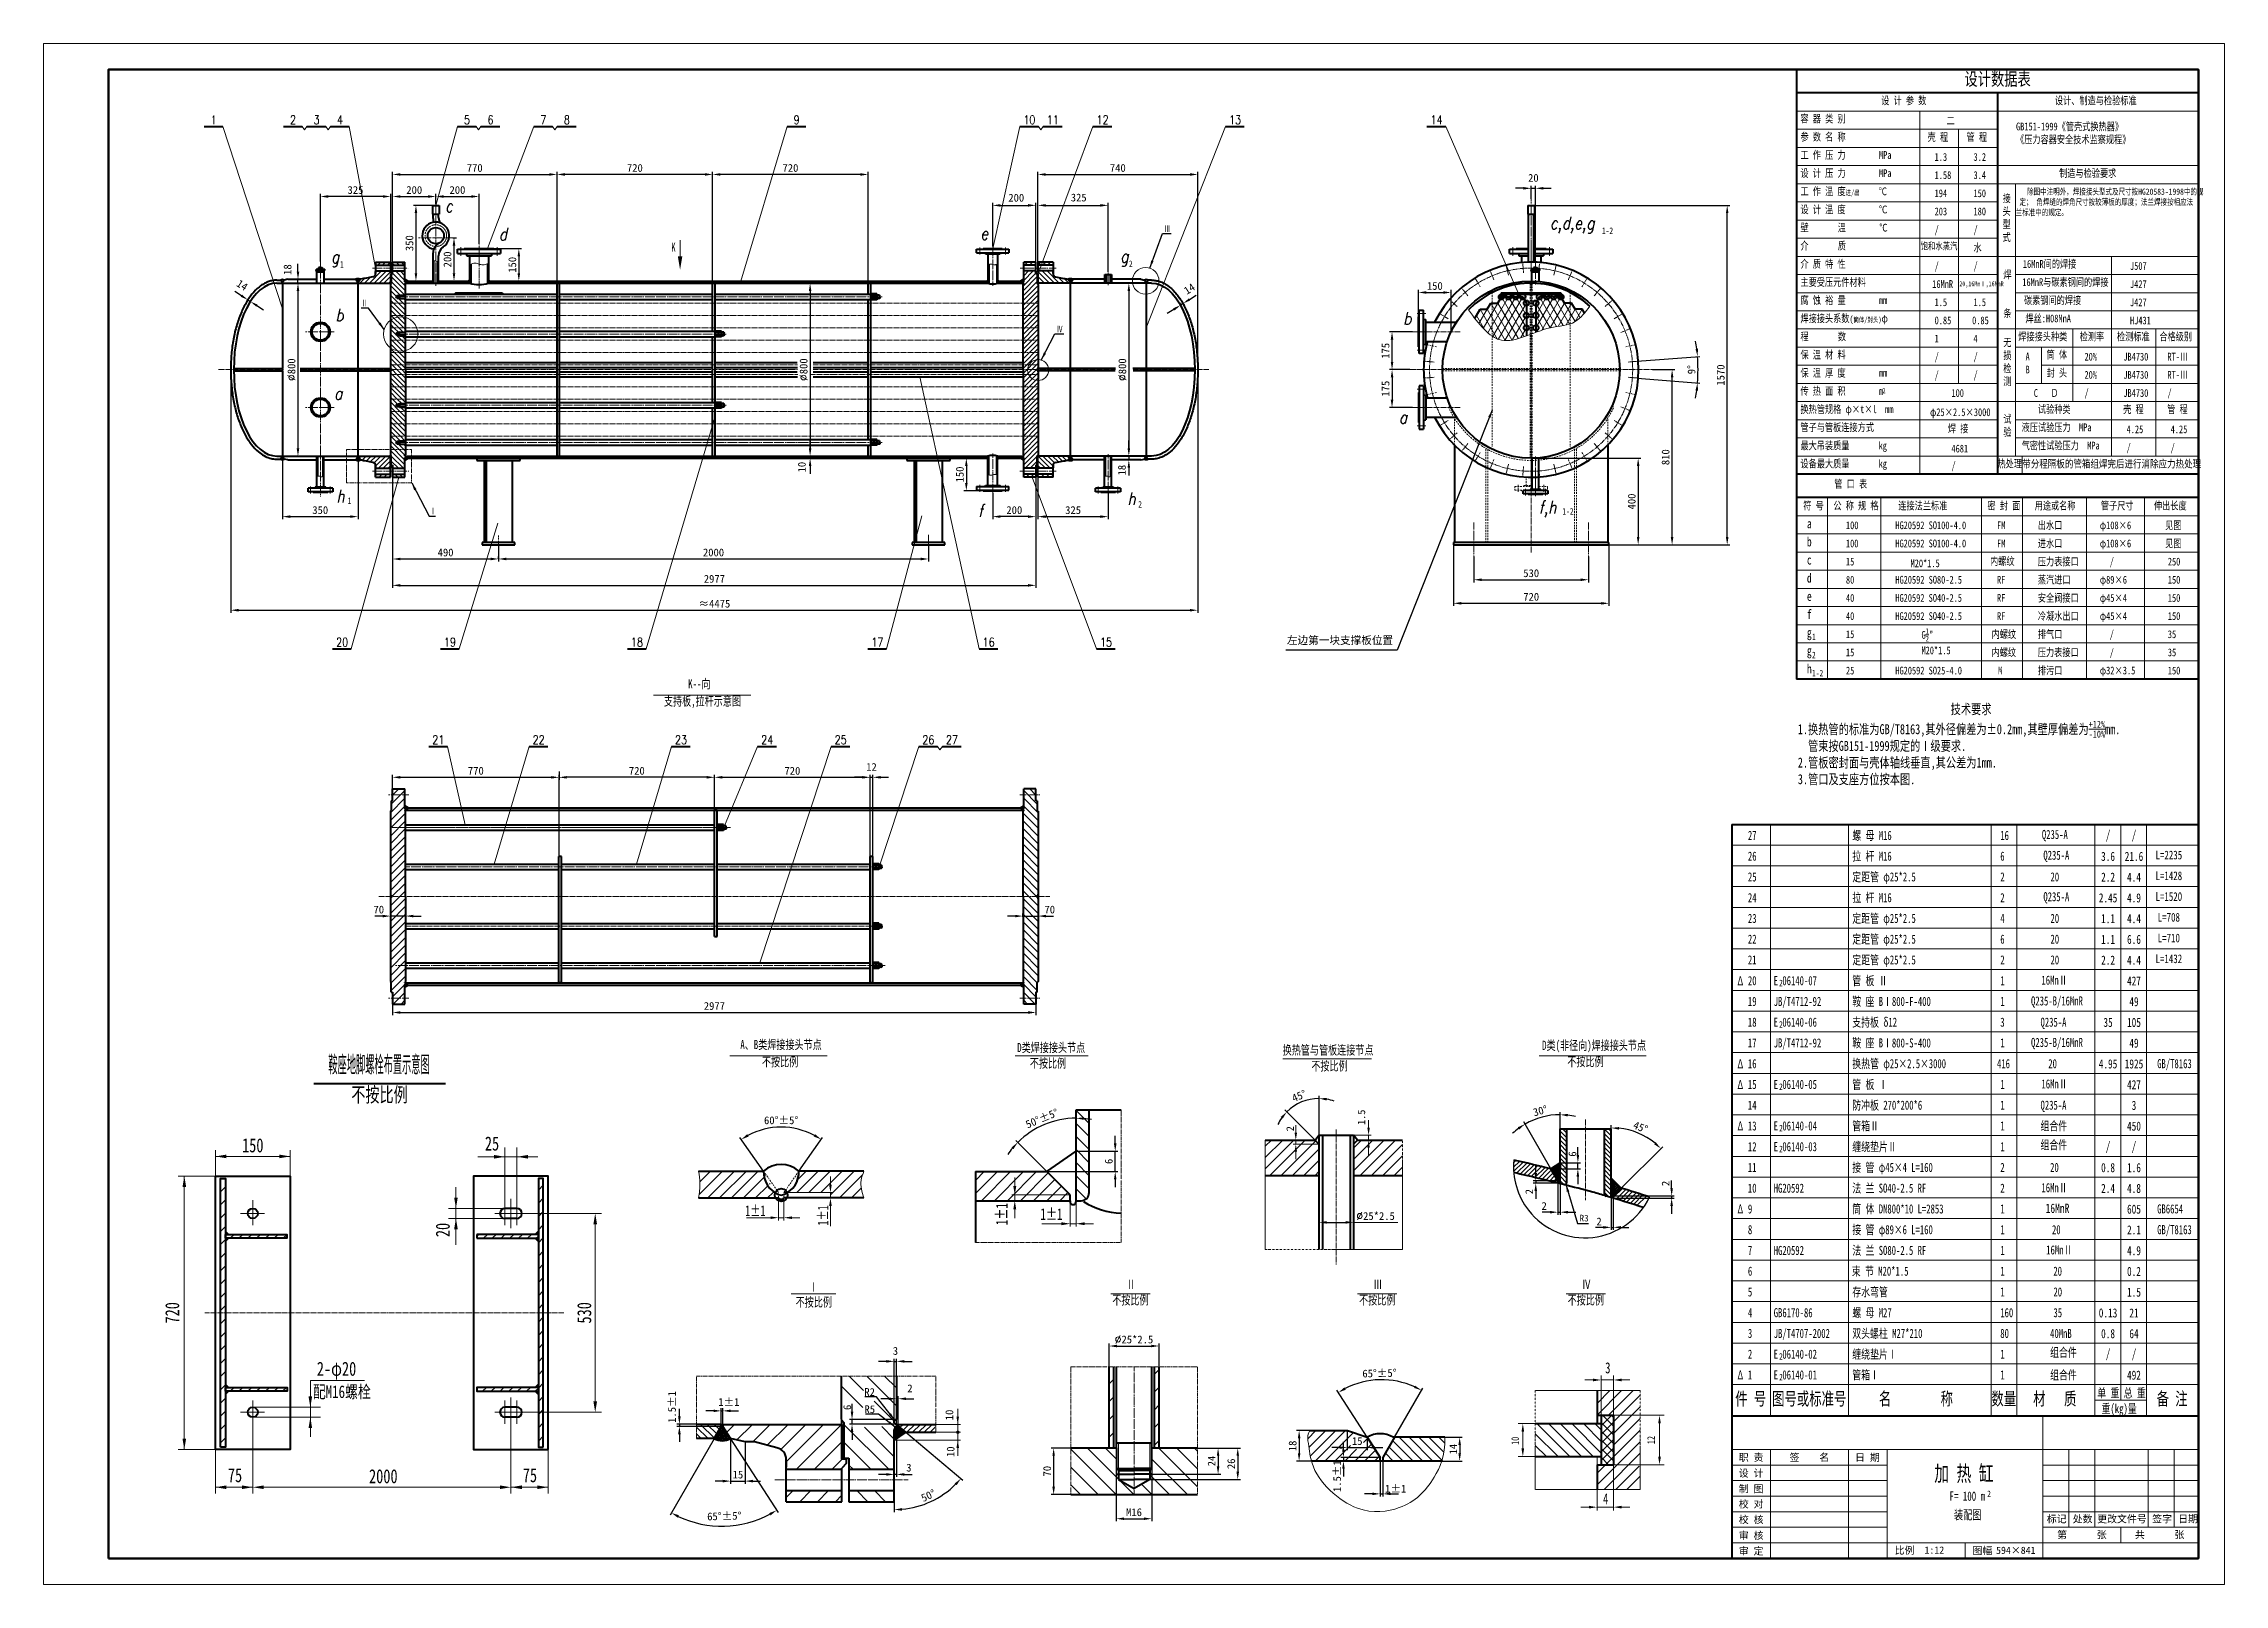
# Model space of a CAD drawing. Extents: x 0 to 23518, y -2902 to 4226.
# Drawn here: x 13426 to 23518, y -2902 to 4226 of the extents above; entities that cross this region are included whole.
import ezdxf
from ezdxf.enums import TextEntityAlignment as Align

# ---------------------------------------------------------------- set-up
doc = ezdxf.new("R2010")
doc.units = 0
doc.header["$LTSCALE"] = 10
doc.header["$PDMODE"] = 1
for name, pattern in [('DASHDOT-M', [36, 30, -3, 0, -3]), ('JXX-L', [2.95, 1.9, -0.25, 0.15, -0.25, 0.15, -0.25]), ('JXX-S', [1.7, 0.9, -0.2, 0.1, -0.2, 0.1, -0.2]), ('XX-L', [1.25, 0.75, -0.5]), ('XX-S', [0.5, 0.3, -0.2]), ('ZXX-L', [3.28, 2.5, -0.3, 0.18, -0.3]), ('ZXX-S', [1.27, 0.75, -0.2, 0.12, -0.2])]:
    doc.linetypes.add(name, pattern=pattern)
doc.layers.get('0').update_dxf_attribs({"color": 4, "linetype": 'CONTINUOUS'})
doc.layers.get('Defpoints').update_dxf_attribs({"linetype": 'CONTINUOUS'})
for name, color, linetype in [('5剖面线层', 2, 'CONTINUOUS'), ('CDR_DIM', 7, 'CONTINUOUS'), ('CDR_DWG3', 1, 'DASHDOT-M')]:
    doc.layers.add(name, color=color, linetype=linetype)
for name, color, linetype, lineweight in [('A 粗实线', 1, 'CONTINUOUS', 40), ('B 细实线', 7, 'CONTINUOUS', 18), ('C 文 字', 2, 'CONTINUOUS', 20), ('D 短中心线', 3, 'ZXX-S', 18), ('E 长中心线', 3, 'ZXX-L', 18), ('F 短虚线', 6, 'XX-S', 20), ('G 长虚线', 6, 'XX-L', 20), ('H 短双点线', 3, 'JXX-S', 18), ('I 长双点线', 3, 'JXX-L', 18), ('J 标注尺寸', 2, 'CONTINUOUS', 18)]:
    doc.layers.add(name, color=color, linetype=linetype, lineweight=lineweight)
doc.styles.add('HZTXT', font='SIMFANG.TTF', dxfattribs={"width": 0.75})
doc.styles.add('ITALICT', font='ITALICT.shx', dxfattribs={"width": 0.7})
doc.styles.add('PC_TEXTSTYLE', font='romans.shx', dxfattribs={"width": 0.8, "bigfont": 'hzfs.shx'})
doc.styles.add('ROMANC', font='romanc', dxfattribs={"width": 0.7, "height": 6})
doc.styles.get("Standard").update_dxf_attribs({"font": 'SIMFANG.TTF'})
doc.styles.add('style2', font='SIMFANG.TTF', dxfattribs={"width": 0.7})
doc.styles.add('标题中文', font='SIMFANG.TTF', dxfattribs={"width": 0.7})
doc.dimstyles.new('通用标注4.0', dxfattribs={"dimscale": 12, "dimtxt": 3, "dimasz": 3, "dimexe": 1, "dimexo": 0, "dimgap": 1, "dimtad": 1, "dimdec": 0, "dimzin": 0, "dimdsep": 46, "dimtxsty": 'Standard', "dimcen": 0, "dimadec": 0, "dimazin": 0, "dimtfac": 0.375, "dimtdec": 0, "dimtmove": 2, "dimatfit": 3, "dimfxl": 0, "dimtzin": 0, "dimarcsym": 0})
pattern_1 = [(45, (8410.028, 3082.831), (-11.22532, 11.22532), [])]
pattern_2 = [(135, (24649.167, 3082.831), (11.22532, 11.22532), [])]
pattern_3 = [(45, (24649.167, 3082.831), (11.22532, -11.22532), [])]
pattern_4 = [(45, (0, 410.9458), (-1.12253202, 1.12253202), []), (135, (0, 410.9458), (-1.12253202, -1.12253202), [])]

msp = doc.modelspace()

# ---------------------------------------------------------------- texts
at = {"layer": 'C 文 字'}
for s, height, style, width, p in [('1', 40.6, 'ROMANC', 0.8, (14212.9, 3873.7)), ('2', 40.6, 'ROMANC', 0.8, (14580.4, 3873.7)), ('3', 40.6, 'ROMANC', 0.8, (14688.9, 3873.7)), ('4', 40.6, 'ROMANC', 0.8, (14797.5, 3873.7)), ('5', 40.6, 'ROMANC', 0.8, (15385.5, 3873.7)), ('6', 40.6, 'ROMANC', 0.8, (15494, 3873.7)), ('7', 40.6, 'ROMANC', 0.8, (15738.8, 3873.7)), ('8', 40.6, 'ROMANC', 0.8, (15847.3, 3873.7)), ('9', 40.6, 'ROMANC', 0.8, (16910.9, 3873.7)), ('10', 40.65, 'ROMANC', 0.8, (17987.8, 3873.7)), ('11', 40.65, 'ROMANC', 0.8, (18096.4, 3873.7)), ('12', 40.65, 'ROMANC', 0.8, (18326.2, 3873.7)), ('13', 40.65, 'ROMANC', 0.8, (18939.8, 3873.7)), ('14', 40.65, 'ROMANC', 0.8, (19872, 3873.7)), ('20', 40.65, 'ROMANC', 0.8, (14807.5, 1457.4)), ('19', 40.65, 'ROMANC', 0.8, (15306.4, 1457.4)), ('18', 40.65, 'ROMANC', 0.8, (16171.5, 1457.4)), ('17', 40.65, 'ROMANC', 0.8, (17284.4, 1457.4)), ('16', 40.65, 'ROMANC', 0.8, (17799.1, 1457.4)), ('15', 40.65, 'ROMANC', 0.8, (18342.7, 1457.4)), ('21', 40.65, 'ROMANC', 0.8, (15252.8, 1005.7)), ('22', 40.65, 'ROMANC', 0.8, (15717, 1005.7)), ('23', 40.65, 'ROMANC', 0.8, (16375.3, 1005.7)), ('24', 40.65, 'ROMANC', 0.8, (16774.3, 1005.7)), ('25', 40.65, 'ROMANC', 0.8, (17114.3, 1005.7)), ('26', 40.65, 'ROMANC', 0.8, (17520.6, 1005.7)), ('27', 40.65, 'ROMANC', 0.8, (17629.1, 1005.7)), ('/', 42, 'HZTXT', 0.75, (22979.5, 561.9)), ('/', 42, 'HZTXT', 0.75, (23099.5, 561.9)), ('3.6', 42, 'HZTXT', 0.75, (22979.5, 465.9)), ('21.6', 42, 'HZTXT', 0.75, (23099.5, 465.9)), ('L=2235', 40.32, 'HZTXT', 0.75, (23260.8, 472.2)), ('2.2', 42, 'HZTXT', 0.75, (22979.5, 369.9)), ('4.4', 42, 'HZTXT', 0.75, (23099.5, 369.9)), ('L=1428', 40.32, 'HZTXT', 0.75, (23260.8, 376.2)), ('2.45', 42, 'HZTXT', 0.75, (22979.5, 273.9)), ('4.9', 42, 'HZTXT', 0.75, (23099.5, 273.9)), ('L=1520', 40.32, 'HZTXT', 0.75, (23260.8, 280.2)), ('L=708', 40.32, 'HZTXT', 0.75, (23260.8, 184.2)), ('1.1', 42, 'HZTXT', 0.75, (22979.5, 177.9)), ('1.1', 42, 'HZTXT', 0.75, (22979.5, 81.9)), ('4.4', 42, 'HZTXT', 0.75, (23099.5, 177.9)), ('6.6', 42, 'HZTXT', 0.75, (23099.5, 81.9)), ('L=710', 40.32, 'HZTXT', 0.75, (23260.8, 88.2)), ('2.2', 42, 'HZTXT', 0.75, (22979.5, -14.1)), ('4.4', 42, 'HZTXT', 0.75, (23099.5, -14.1)), ('L=1432', 40.32, 'HZTXT', 0.75, (23260.8, -7.8)), ('427', 42, 'HZTXT', 0.75, (23099.5, -110.1)), ('49', 42, 'HZTXT', 0.75, (23099.5, -206.1)), ('35', 42, 'HZTXT', 0.75, (22979.5, -302.1)), ('105', 42, 'HZTXT', 0.75, (23099.5, -302.1)), ('49', 42, 'HZTXT', 0.75, (23099.5, -398.1)), ('4.95', 42, 'HZTXT', 0.75, (22979.5, -494.1)), ('1925', 42, 'HZTXT', 0.75, (23099.5, -494.1)), ('不按比例', 68.41, 'HZTXT', 0.7, (14980.5, -634.6)), ('427', 42, 'HZTXT', 0.75, (23099.5, -590.1)), ('3', 42, 'HZTXT', 0.75, (23099.5, -686.1)), ('450', 42, 'HZTXT', 0.75, (23099.5, -782.1)), ('/', 42, 'HZTXT', 0.75, (22979.5, -878.1)), ('/', 42, 'HZTXT', 0.75, (23099.5, -878.1)), ('0.8', 42, 'HZTXT', 0.75, (22979.5, -974.1)), ('1.6', 42, 'HZTXT', 0.75, (23099.5, -974.1)), ('2.4', 42, 'HZTXT', 0.75, (22979.5, -1070.1)), ('4.8', 42, 'HZTXT', 0.75, (23099.5, -1070.1)), ('605', 42, 'HZTXT', 0.75, (23099.5, -1166.1)), ('2.1', 42, 'HZTXT', 0.75, (23099.5, -1262.1)), ('4.9', 42, 'HZTXT', 0.75, (23099.5, -1358.1)), ('0.2', 42, 'HZTXT', 0.75, (23099.5, -1454.1)), ('1.5', 42, 'HZTXT', 0.75, (23099.5, -1550.1)), ('0.13', 42, 'HZTXT', 0.75, (22979.5, -1646.1)), ('21', 42, 'HZTXT', 0.75, (23099.5, -1646.1)), ('0.8', 42, 'HZTXT', 0.75, (22979.5, -1742.1)), ('/', 42, 'HZTXT', 0.75, (22979.5, -1838.1)), ('64', 42, 'HZTXT', 0.75, (23099.5, -1742.1)), ('/', 42, 'HZTXT', 0.75, (23099.5, -1838.1)), ('492', 42, 'HZTXT', 0.75, (23099.5, -1934.1)), ('2000', 64.8, 'HZTXT', 0.75, (14997.9, -2402))]:
    msp.add_text(s, height=height, dxfattribs=dict(at, style=style, width=width)).set_placement(p, align=Align.MIDDLE)
for s, height, style, width, p in [('c', 57.6, 'ITALICT', 0.8, (15283.6, 3446.3)), ('d', 57.6, 'ITALICT', 0.8, (15532.8, 3316.3)), ('e', 57.6, 'ITALICT', 0.8, (17760.9, 3319.1)), ('c,d,e,g  ', 57.6, 'ITALICT', 0.8, (20396.8, 3367.5)), ('g', 57.6, 'ITALICT', 0.8, (14756.5, 3210.9)), ('g', 57.6, 'ITALICT', 0.8, (18408.4, 3213.7)), ('b', 57.6, 'ITALICT', 0.8, (14776.4, 2942)), ('b', 57.6, 'ITALICT', 0.8, (19717.8, 2926.2)), ('a', 57.6, 'ITALICT', 0.8, (14770.4, 2579.2)), ('a', 57.6, 'ITALICT', 0.8, (19697.8, 2468.5)), ('h', 57.6, 'ITALICT', 0.8, (14780.4, 2104)), ('h', 57.6, 'ITALICT', 0.8, (18441.1, 2092.8)), ('f', 57.6, 'ITALICT', 0.8, (17750.4, 2036.3)), ('f,h', 57.6, 'ITALICT', 0.8, (20345, 2052.8)), ('D', 42.8, 'style2', 0.7, (17931.3, -439.5)), ('类焊接接头节点', 42.84, 'style2', 0.7, (17952.1, -439.5)), ('不按比例', 42.84, 'style2', 0.7, (17989.9, -511.7)), ('1±1', 53.86, 'style2', 0.7, (18038.7, -1215.8))]:
    msp.add_text(s, height=height, dxfattribs=dict(at, style=style, width=width)).set_placement(p)
at = {"layer": 'C 文 字', "style": 'HZTXT', "width": 0.39918}
msp.add_text('鞍座地脚螺栓布置示意图', height=77.129, dxfattribs=at).set_placement((14743.8, -534.3), (15212.5, -534.3), align=Align.FIT)
at = {"layer": 'C 文 字'}
for s, height, p in [('2', 34.9, (19211.8, -805.7)), ('1.5', 34.88, (19541.7, -776.3))]:
    msp.add_text(s, height=height, rotation=90, dxfattribs=at).set_placement(p)
at = {"layer": 'C 文 字', "style": 'HZTXT', "width": 0.75}
for s, p in [('150', (14393.8, -902.9)), ('25', (15500.9, -894.7)), ('2-φ20', (14781.4, -1936.7)), ('75', (14311.6, -2429)), ('75', (15676.4, -2429))]:
    msp.add_text(s, height=64.8, dxfattribs=at).set_placement(p, align=Align.CENTER)
at = {"layer": 'C 文 字', "style": 'style2', "width": 0.7}
msp.add_text('1±1', height=53.86, rotation=90, dxfattribs=at).set_placement((17886.5, -1240.2))
at = {"layer": 'C 文 字', "style": 'HZTXT', "width": 0.75}
for s, p in [('20', (15305.2, -1262.2)), ('720', (14053.5, -1645.5))]:
    msp.add_text(s, height=64.8, rotation=90, dxfattribs=at).set_placement(p, align=Align.CENTER)
msp.add_text('530', height=64.8, rotation=90, dxfattribs=at).set_placement((15928.2, -1645.5), align=Align.MIDDLE)
msp.add_text('配M16螺栓', height=58.32, dxfattribs=at).set_placement((14940, -2039.5), align=Align.RIGHT)
at = {"layer": 'C 文 字', "style": '标题中文', "oblique": 0.5}
msp.add_text('职 责', height=33.6, rotation=0.09587, dxfattribs=at).set_placement((21327.7, -2314.4), align=Align.MIDDLE_CENTER)
for s, p in [('签    名', (21597.2, -2313.2)), ('日 期', (21865.8, -2313.9)), ('设 计', (21327.7, -2386.4)), ('校 对', (21327.7, -2529.1)), ('制 图', (21327.7, -2458.4)), ('校 核', (21327.7, -2601.1)), ('标记', (22741.8, -2597.9)), ('处数', (22861.8, -2597.9)), ('更改文件号', (23043.7, -2597.9)), ('签字', (23229.6, -2597.9)), ('日期', (23349.6, -2597.9)), ('审 核', (21327.7, -2674.4)), ('比例', (22037.8, -2743.3)), ('图幅', (22397.8, -2744.4)), ('第      张', (22858.3, -2671.1)), ('共      张', (23218.3, -2671.1)), ('审 定', (21327.7, -2746.4)), ('1:12', (22175.6, -2743.3)), ('594×841', (22552.5, -2744.4))]:
    msp.add_text(s, height=33.6, rotation=0.09587, dxfattribs=at).set_placement(p, align=Align.MIDDLE)
at = {"layer": 'C 文 字', "attachment_point": 1}
for s, insert, char_height, width, style in [('设计数据表', (22314.9, 4092.6), 60, 930, 'HZTXT'), ('设 计 参 数', (21929.8, 3981), 36, 576, 'HZTXT'), ('设计、制造与检验标准', (22733.7, 3981), 36, 576, 'HZTXT'), ('容 器 类 别', (21556, 3897), 36, 576, 'HZTXT'), ('二', (22231.8, 3888), 36, 576, 'HZTXT'), ('GB151-1999《管壳式换热器》\\P《压力容器安全技术监察规程》', (22553.6, 3860.9), 36, 930, 'HZTXT'), ('参 数 名 称', (21556, 3813), 36, 576, 'HZTXT'), ('工 作 压 力        MPa', (21556, 3729), 36, 576, 'HZTXT'), ('壳 程', (22144.6, 3812.1), 36, 576, 'HZTXT'), ('管 程', (22324.6, 3812.1), 36, 576, 'HZTXT'), ('设 计 压 力        MPa', (21556, 3645), 36, 576, 'HZTXT'), ('1.3', (22176.9, 3720), 36, 576, 'HZTXT'), ('1.58', (22176.9, 3636), 36, 576, 'HZTXT'), ('3.2', (22356.9, 3720), 36, 576, 'HZTXT'), ('3.4', (22356.9, 3636), 36, 576, 'HZTXT'), (' 制造与检验要求', (22733.7, 3645), 36, 576, 'HZTXT'), ('工 作 温 度{\\H0.6667x;进/出      }℃', (21556, 3561), 36, 576, 'HZTXT'), ('194', (22176.9, 3552), 36, 576, 'HZTXT'), ('150', (22356.9, 3552), 36, 576, 'HZTXT'), ('接\\P头\\P型\\P式', (22491.4, 3528.4), 36, 576, 'HZTXT'), ('   除图中注明外，焊接接头型式及尺寸按HG20583-1998中的规\\P 定； 角焊缝的焊角尺寸按较薄板的厚度；法兰焊接按相应法兰标准中的规定。', (22551.9, 3556), 28.8, 846, 'HZTXT'), ('设 计 温 度        ℃', (21556, 3477), 36, 576, 'HZTXT'), ('203', (22176.9, 3468), 36, 576, 'HZTXT'), ('180', (22356.9, 3468), 36, 576, 'HZTXT'), ('壁       温        ℃', (21556, 3393), 36, 576, 'HZTXT'), ('/', (22176.9, 3384), 36, 576, 'HZTXT'), ('/', (22356.9, 3384), 36, 576, 'HZTXT'), ('介       质', (21556, 3309), 36, 576, 'HZTXT'), ('介 质 特 性', (21556, 3225), 36, 576, 'HZTXT'), ('饱和水蒸汽', (22112.3, 3306), 32.4, 518.4, 'HZTXT'), ('水', (22356.9, 3300), 36, 576, 'HZTXT'), ('16MnR间的焊接', (22585.2, 3225), 36, 576, 'HZTXT'), ('主要受压元件材料', (21556, 3141), 36, 576, 'HZTXT'), ('16MnR', (22165.8, 3132), 36, 576, 'HZTXT'), ('/', (22176.9, 3216), 36, 576, 'HZTXT'), ('/', (22356.9, 3216), 36, 576, 'HZTXT'), ('焊\\P\\P\\P条', (22494.9, 3176.4), 36, 576, 'HZTXT'), ('16MnR与碳素钢间的焊接', (22582.8, 3141), 36, 576, 'HZTXT'), ('J507', (23081, 3215.6), 36, 576, 'HZTXT'), ('J427', (23081, 3131.6), 36, 576, 'HZTXT'), ('腐 蚀 裕 量        mm', (21556, 3057), 36, 576, 'HZTXT'), ('1.5', (22176.9, 3048), 36, 576, 'HZTXT'), ('20,16MnⅡ,16MnR', (22291.1, 3126.4), 22.81, 364.954, 'HZTXT'), ('1.5', (22356.9, 3048), 36, 576, 'HZTXT'), (' 碳素钢间的焊接', (22571, 3057), 36, 576, 'HZTXT'), ('J427', (23081, 3047.6), 36, 576, 'HZTXT'), ('焊接接头系数{\\H0.8333x;(\\H0.8x;筒体/封头)}φ{\\H0.8333x;        } ', (21556, 2973), 36, 576, 'HZTXT'), ('0.85', (22176.9, 2964), 36, 576, 'HZTXT'), ('0.85', (22350.5, 2964), 36, 576, 'HZTXT'), ('焊丝:H08MnA', (22597.1, 2973), 36, 576, 'HZTXT'), ('HJ431', (23081, 2963.6), 36, 576, 'HZTXT'), ('程       数 ', (21556, 2889), 36, 576, 'HZTXT'), ('1', (22176.9, 2880), 36, 576, 'HZTXT'), ('4', (22356.9, 2880), 36, 576, 'HZTXT'), ('无\\P损\\P检\\P测', (22494.9, 2861.9), 36, 576, 'HZTXT'), ('焊接接头种类', (22563.9, 2889), 36, 576, 'HZTXT'), ('检测率', (22848.2, 2889), 36, 576, 'HZTXT'), ('检测标准', (23020.5, 2889), 36, 576, 'HZTXT'), ('合格级别', (23217.1, 2889), 36, 576, 'HZTXT'), ('保 温 材 料', (21556, 2805), 36, 576, 'HZTXT'), ('保 温 厚 度        mm', (21556, 2721), 36, 576, 'HZTXT'), ('/', (22176.9, 2796), 36, 576, 'HZTXT'), ('/', (22356.9, 2796), 36, 576, 'HZTXT'), ('A\\PB', (22597.7, 2796.4), 36, 576, 'HZTXT'), ('筒 体', (22695.1, 2805), 36, 576, 'HZTXT'), ('封 头', (22695.1, 2721), 36, 576, 'HZTXT'), ('20%', (22870.3, 2796), 36, 576, 'HZTXT'), ('JB4730', (23050.3, 2796), 36, 576, 'HZTXT'), ('RT-Ⅲ', (23254.3, 2796), 36, 576, 'HZTXT'), ('传 热 面 积        m ', (21556, 2637), 36, 576, 'HZTXT'), ('2', (21935.7, 2632.8), 24, 576, 'HZTXT'), ('/', (22176.9, 2712), 36, 576, 'HZTXT'), ('100', (22254.8, 2628), 36, 576, 'HZTXT'), ('/', (22356.9, 2712), 36, 576, 'HZTXT'), ('C   Ｄ', (22635.8, 2628), 36, 576, 'HZTXT'), ('/', (22870.3, 2628), 36, 576, 'HZTXT'), ('20%', (22870.3, 2712), 36, 576, 'HZTXT'), ('JB4730', (23050.3, 2712), 36, 576, 'HZTXT'), ('JB4730', (23050.3, 2628), 36, 576, 'HZTXT'), ('/', (23254.3, 2628), 36, 576, 'HZTXT'), ('RT-Ⅲ', (23254.3, 2712), 36, 576, 'HZTXT'), ('换热管规格 φ×t×l  mm', (21556, 2553), 36, 576, 'HZTXT'), (' φ25×2.5×3000', (22136.2, 2539.2), 36, 576, 'HZTXT'), ('试验种类', (22655, 2553), 36, 576, 'HZTXT'), ('壳 程 ', (23049.5, 2553), 36, 576, 'HZTXT'), ('管 程 ', (23253, 2553), 36, 576, 'HZTXT'), ('管子与管板连接方式', (21556, 2469), 36, 576, 'HZTXT'), ('焊 接', (22238.4, 2463.4), 36, 576, 'HZTXT'), ('试\\P验', (22494.9, 2507.7), 36, 576, 'HZTXT'), ('液压试验压力  MPa', (22579.6, 2469), 36, 576, 'HZTXT'), ('4.25', (23065.3, 2460), 36, 576, 'HZTXT'), ('4.25', (23269.3, 2460), 36, 576, 'HZTXT'), ('最大吊装质量       kg', (21556, 2385), 36, 576, 'HZTXT'), ('4681', (22254.8, 2370.9), 36, 576, 'HZTXT'), ('气密性试验压力  MPa', (22579.6, 2385), 36, 576, 'HZTXT'), ('/', (23065.3, 2376), 36, 576, 'HZTXT'), ('/', (23269.3, 2376), 36, 576, 'HZTXT'), ('设备最大质量       kg', (21556, 2301), 36, 576, 'HZTXT'), ('/', (22254.8, 2292), 36, 576, 'HZTXT'), ('热处理', (22467.9, 2301), 36, 576, 'HZTXT'), ('{\\f仿宋_GB2312|b0|i0|c134|p49;带分程隔板的管箱组焊完后进行消除应力热处理}', (22582.5, 2299.8), 35.2, 5506.688, 'PC_TEXTSTYLE'), ('管 口 表', (21712.8, 2207.3), 36, 576, 'HZTXT'), (' 符 号', (21549.6, 2106.6), 36, 576, 'HZTXT'), ('公 称 规 格', (21708.5, 2106.6), 36, 576, 'HZTXT'), ('连接法兰标准', (22009, 2106.6), 36, 576, 'HZTXT'), ('密 封 面', (22421.6, 2106.6), 36, 576, 'HZTXT'), ('用途或名称', (22640, 2106.6), 36, 576, 'HZTXT'), ('出水口', (22654.6, 2016), 36, 576, 'HZTXT'), ('管子尺寸', (22946.4, 2106.6), 36, 576, 'HZTXT'), ('伸出长度', (23192, 2106.6), 36, 576, 'HZTXT'), ('见图', (23243.7, 2016), 36, 576, 'HZTXT'), ('a', (21586, 2027.6), 43.2, 691.2, 'HZTXT'), ('b', (21586, 1943.6), 43.2, 691.2, 'HZTXT'), ('100', (21766.6, 2016), 36, 576, 'HZTXT'), ('100', (21766.6, 1932), 36, 576, 'HZTXT'), ('HG20592 SO100-4.0', (21995, 2016), 36, 576, 'HZTXT'), ('HG20592 SO100-4.0', (21995, 1932), 36, 576, 'HZTXT'), ('FM', (22465.6, 2016), 36, 576, 'HZTXT'), ('FM', (22465.6, 1932), 36, 576, 'HZTXT'), ('进水口', (22654.6, 1932), 36, 576, 'HZTXT'), ('φ108×6', (22941.3, 2016), 36, 576, 'HZTXT'), ('φ108×6', (22941.3, 1932), 36, 576, 'HZTXT'), ('见图', (23243.7, 1932), 36, 576, 'HZTXT'), ('c', (21586, 1859.6), 43.2, 691.2, 'HZTXT'), ('15', (21766.6, 1848), 36, 576, 'HZTXT'), ('M20*1.5', (22065.6, 1840.1), 36, 576, 'HZTXT'), ('内螺纹', (22433.5, 1850), 36, 576, 'HZTXT'), ('压力表接口', (22654.6, 1848), 36, 576, 'HZTXT'), ('/', (22987.3, 1848), 36, 576, 'HZTXT'), ('250', (23256.2, 1848), 36, 576, 'HZTXT'), ('d ', (21586, 1775.6), 43.2, 691.2, 'HZTXT'), ('80', (21766.6, 1764), 36, 576, 'HZTXT'), ('HG20592 SO80-2.5', (21995, 1764), 36, 576, 'HZTXT'), ('RF', (22465.6, 1764), 36, 576, 'HZTXT'), ('蒸汽进口', (22654.6, 1764), 36, 576, 'HZTXT'), ('φ89×6', (22941.3, 1764), 36, 576, 'HZTXT'), ('150', (23256.2, 1764), 36, 576, 'HZTXT'), ('e', (21586, 1691.6), 43.2, 691.2, 'HZTXT'), ('40', (21766.6, 1680), 36, 576, 'HZTXT'), ('HG20592 SO40-2.5', (21995, 1680), 36, 576, 'HZTXT'), ('RF', (22465.6, 1680), 36, 576, 'HZTXT'), ('安全阀接口', (22654.6, 1680), 36, 576, 'HZTXT'), ('φ45×4', (22941.3, 1680), 36, 576, 'HZTXT'), ('150', (23256.2, 1680), 36, 576, 'HZTXT'), ('f', (21586, 1607.6), 43.2, 691.2, 'HZTXT'), ('40', (21766.6, 1596), 36, 576, 'HZTXT'), ('HG20592 SO40-2.5', (21995, 1596), 36, 576, 'HZTXT'), ('\\A1;G{\\H0.7x;\\S1/2;}"', (22116.1, 1521.2), 36, 576, 'HZTXT'), ('内螺纹', (22440.7, 1512), 36, 576, 'HZTXT'), ('RF', (22465.6, 1596), 36, 576, 'HZTXT'), ('冷凝水出口', (22654.6, 1596), 36, 576, 'HZTXT'), ('排气口', (22654.6, 1512), 36, 576, 'HZTXT'), ('φ45×4', (22941.3, 1596), 36, 576, 'HZTXT'), ('/', (22987.3, 1512), 36, 576, 'HZTXT'), ('150', (23256.2, 1596), 36, 576, 'HZTXT'), ('g', (21586, 1523.6), 43.2, 691.2, 'HZTXT'), ('g', (21586, 1439.6), 43.2, 691.2, 'HZTXT'), ('15', (21766.6, 1512), 36, 576, 'HZTXT'), ('15', (21766.6, 1428), 36, 576, 'HZTXT'), ('M20*1.5', (22116.1, 1437.2), 36, 576, 'HZTXT'), ('内螺纹', (22440.7, 1428), 36, 576, 'HZTXT'), ('压力表接口', (22654.6, 1428), 36, 576, 'HZTXT'), ('/', (22987.3, 1428), 36, 576, 'HZTXT'), ('35', (23256.2, 1512), 36, 576, 'HZTXT'), ('35', (23256.2, 1428), 36, 576, 'HZTXT'), ('h', (21586, 1355.6), 43.2, 691.2, 'HZTXT'), ('25', (21766.6, 1344), 36, 576, 'HZTXT'), ('HG20592 SO25-4.0', (21995, 1344), 36, 576, 'HZTXT'), ('M', (22470.6, 1344), 36, 576, 'HZTXT'), ('排污口', (22654.6, 1344), 36, 576, 'HZTXT'), ('φ32×3.5', (22941.3, 1344.4), 36, 576, 'HZTXT'), ('150', (23256.2, 1344), 36, 576, 'HZTXT'), ('\\A1;                              技术要求\\P1.换热管的标准为GB/T8163,其外径偏差为±0.2mm,其壁厚偏差为{\\H0.7x;\\S+12%/-10%;}mm.\\P  管束按GB151-1999规定的Ⅰ级要求.\\P2.管板密封面与壳体轴线垂直,其公差为1mm.\\P3.管口及支座方位按本图.', (21544, 1170.5), 46.2, 26037, 'HZTXT'), ('16MnR', (22690.3, -1140.1), 43.2, 691.2, 'HZTXT')]:
    msp.add_mtext(s, dxfattribs=dict(at, insert=insert, char_height=char_height, width=width, style=style))
at = {"layer": 'C 文 字'}
for s, insert, char_height, attachment_point in [('左边第一块支撑板位置', (19670.8, 1443.9), 36, 9), ('R3', (20534.1, -1192), 30.6, 1), ('R2', (17273.1, -2029.8), 36, 9), ('R5', (17273.5, -2110), 36, 9)]:
    msp.add_mtext(s, dxfattribs=dict(at, insert=insert, char_height=char_height, attachment_point=attachment_point))
at = {"layer": 'C 文 字', "char_height": 36, "attachment_point": 5, "rotation": 90}
for insert in [(17617.6, -2117.8), (17623.3, -2288.1)]:
    msp.add_mtext('10', dxfattribs=dict(at, insert=insert))
at = {"layer": 'J 标注尺寸', "width": 0.7}
for s, height, style, p in [('Ⅲ', 30.2, '标题中文', (18610.8, 3354.8)), ('1-2', 30.24, '标题中文', (20637.4, 3345.7)), ('K', 42, '标题中文', (16330.7, 3263.2)), ('1', 30.2, '标题中文', (14797.7, 3190.3)), ('2', 30.2, '标题中文', (18448.2, 3192.3)), ('Ⅱ', 30.2, '标题中文', (14894.8, 3010.8)), ('Ⅳ', 30.2, '标题中文', (18113.3, 2890.5)), ('1', 30.2, '标题中文', (14832.7, 2097)), ('Ⅰ', 30.2, '标题中文', (15213.4, 2048.3)), ('2', 30.2, '标题中文', (18491.3, 2079.5)), ('1-2', 30.24, '标题中文', (20454.4, 2047.3)), ('1', 30.2, '标题中文', (21609.6, 1466.8)), ('2', 30.2, '标题中文', (21609.6, 1382.8)), ('1-2', 30.24, '标题中文', (21609.6, 1298.8)), ('27', 42, '标题中文', (21312.9, 542.3)), ('螺 母 M16', 42, '标题中文', (21795.9, 542.3)), ('16', 42, '标题中文', (22480.8, 542.3)), ('Q235-A', 42, '标题中文', (22673.2, 546.6)), ('26', 42, '标题中文', (21312.9, 446.3)), ('拉 杆 M16', 42, '标题中文', (21795.9, 446.3)), ('6', 42, '标题中文', (22480.8, 446.3)), ('Q235-A', 42, '标题中文', (22680.1, 450.6)), ('25', 42, '标题中文', (21312.9, 350.3)), ('定距管 φ25*2.5', 42, '标题中文', (21795.9, 350.3)), ('拉 杆 M16', 42, '标题中文', (21795.9, 254.3)), ('2', 42, '标题中文', (22480.8, 350.3)), ('20', 42, '标题中文', (22713.1, 350.3)), ('24', 42, '标题中文', (21312.9, 254.3)), ('定距管 φ25*2.5', 42, '标题中文', (21795.9, 158.3)), ('2', 42, '标题中文', (22480.8, 254.3)), ('Q235-A', 42, '标题中文', (22680.1, 258.6)), ('23', 42, '标题中文', (21312.9, 158.3)), ('22', 42, '标题中文', (21312.9, 62.3)), ('定距管 φ25*2.5', 42, '标题中文', (21795.9, 62.3)), ('4', 42, '标题中文', (22480.8, 158.3)), ('6', 42, '标题中文', (22480.8, 62.3)), ('20', 42, '标题中文', (22713.1, 158.3)), ('20', 42, '标题中文', (22713.1, 62.3)), ('21', 42, '标题中文', (21312.9, -33.7)), ('定距管 φ25*2.5', 42, '标题中文', (21795.9, -33.7)), ('2', 42, '标题中文', (22480.8, -33.7)), ('20', 42, '标题中文', (22713.1, -33.7)), ('\u3000Δ', 42, '标题中文', (21223.5, -129.9)), ('20', 42, '标题中文', (21312.9, -129.7)), ('E 06140-07', 42, '标题中文', (21432.3, -129.7)), ('管 板 Ⅱ', 42, '标题中文', (21795.9, -129.7)), ('1', 42, '标题中文', (22480.8, -129.7)), ('16MnⅡ', 42, '标题中文', (22671.3, -127.4)), ('19', 42, '标题中文', (21312.9, -225.7)), ('JB/T4712-92', 42, '标题中文', (21432.3, -225.7)), ('2', 30.2, '标题中文', (21457.3, -134.4)), ('鞍 座 BⅠ800-F-400', 42, '标题中文', (21795.9, -225.7)), ('1', 42, '标题中文', (22480.8, -225.7)), ('Q235-B/16MnR', 42, '标题中文', (22623.1, -223.5)), ('18', 42, '标题中文', (21312.9, -321.7)), ('E 06140-06', 42, '标题中文', (21432.3, -321.7)), ('2', 30.2, '标题中文', (21457.3, -326.4)), ('支持板 δ12', 42, '标题中文', (21795.9, -321.7)), ('3', 42, '标题中文', (22480.8, -321.7)), ('Q235-A', 42, '标题中文', (22666.9, -321.7)), ('换热管与管板连接节点', 42.84, 'style2', (19160, -450.9)), ('17', 42, '标题中文', (21312.9, -417.7)), ('JB/T4712-92', 42, '标题中文', (21432.3, -417.7)), ('鞍 座 BⅠ800-S-400', 42, '标题中文', (21795.9, -417.7)), ('1', 42, '标题中文', (22480.8, -417.7)), ('Q235-B/16MnR', 42, '标题中文', (22623.1, -415.5)), ('不按比例', 42.84, 'style2', (19292.7, -524.7)), ('\u3000Δ', 42, '标题中文', (21223.5, -513.9)), ('16', 42, '标题中文', (21312.9, -513.7)), ('换热管 φ25×2.5×3000', 42, '标题中文', (21795.9, -513.7)), ('416', 42, '标题中文', (22465.6, -513.7)), ('20', 42, '标题中文', (22702.9, -513.7)), ('GB/T8163', 42, '标题中文', (23206.8, -513.7)), ('\u3000Δ', 42, '标题中文', (21223.5, -610.2)), ('15', 42, '标题中文', (21312.9, -609.7)), ('E 06140-05', 42, '标题中文', (21432.3, -609.7)), ('2', 30.2, '标题中文', (21457.3, -614.4)), ('管 板 Ⅰ', 42, '标题中文', (21795.9, -609.7)), ('1', 42, '标题中文', (22480.8, -609.7)), ('16MnⅡ', 42, '标题中文', (22671.3, -607.4)), ('14', 42, '标题中文', (21312.9, -705.7)), ('防冲板 270*200*6', 42, '标题中文', (21795.9, -705.7)), ('1', 42, '标题中文', (22480.8, -705.7)), ('Q235-A', 42, '标题中文', (22666.9, -705.7)), ('\u3000Δ', 42, '标题中文', (21223.5, -801.7)), ('13', 42, '标题中文', (21312.9, -801.7)), ('E 06140-04', 42, '标题中文', (21432.3, -801.7)), ('2', 30.2, '标题中文', (21457.3, -806.4)), ('管箱Ⅱ', 42, '标题中文', (21795.9, -801.7)), ('1', 42, '标题中文', (22480.8, -801.7)), ('组合件', 42, '标题中文', (22666.9, -801.7)), ('12', 42, '标题中文', (21312.9, -897.7)), ('E 06140-03', 42, '标题中文', (21432.3, -897.7)), ('2', 30.2, '标题中文', (21457.3, -902.4)), ('缠绕垫片Ⅱ', 42, '标题中文', (21795.9, -897.7)), ('1', 42, '标题中文', (22480.8, -897.7)), ('组合件', 42, '标题中文', (22666.9, -889.4)), ('11', 42, '标题中文', (21312.9, -993.7)), ('接 管 φ45×4 L=160', 42, '标题中文', (21795.9, -993.7)), ('2', 42, '标题中文', (22480.8, -993.7)), ('20', 42, '标题中文', (22711.4, -993.7)), ('10', 42, '标题中文', (21312.9, -1089.7)), ('HG20592', 42, '标题中文', (21432.3, -1089.7)), ('法 兰 SO40-2.5 RF', 42, '标题中文', (21795.9, -1089.7)), ('2', 42, '标题中文', (22480.8, -1089.7)), ('16MnⅡ', 42, '标题中文', (22671.3, -1087.4)), ('\u3000Δ', 42, '标题中文', (21223.5, -1185.7)), ('9', 42, '标题中文', (21312.9, -1185.7)), ('筒 体 DN800*10 L=2853', 42, '标题中文', (21795.9, -1185.7)), ('1', 42, '标题中文', (22480.8, -1185.7)), ('GB6654', 42, '标题中文', (23206.8, -1185.7)), ('8', 42, '标题中文', (21312.9, -1281.7)), ('接 管 φ89×6 L=160', 42, '标题中文', (21795.9, -1281.7)), ('1', 42, '标题中文', (22480.8, -1281.7)), ('20', 42, '标题中文', (22720, -1281.7)), ('GB/T8163', 42, '标题中文', (23206.8, -1281.7)), ('7', 42, '标题中文', (21312.9, -1377.7)), ('HG20592', 42, '标题中文', (21432.3, -1377.7)), ('法 兰 SO80-2.5 RF', 42, '标题中文', (21795.9, -1377.7)), ('1', 42, '标题中文', (22480.8, -1377.7)), ('16MnⅡ', 42, '标题中文', (22693.5, -1375.4)), ('6', 42, '标题中文', (21312.9, -1473.7)), ('束 节 M20*1.5', 42, '标题中文', (21793.7, -1473.7)), ('1', 42, '标题中文', (22480.8, -1473.7)), ('20', 42, '标题中文', (22726.4, -1473.7)), ('5', 42, '标题中文', (21312.9, -1569.7)), ('存水弯管  ', 42, '标题中文', (21795.9, -1569.7)), ('1', 42, '标题中文', (22480.8, -1569.7)), ('20', 42, '标题中文', (22726.8, -1569.7)), ('4', 42, '标题中文', (21312.9, -1665.7)), ('GB6170-86', 42, '标题中文', (21432.3, -1665.7)), ('双头螺柱 M27*210', 42, '标题中文', (21795.9, -1761.7)), ('螺 母 M27', 42, '标题中文', (21795.9, -1665.7)), ('160', 42, '标题中文', (22480.8, -1665.7)), ('35', 42, '标题中文', (22726.8, -1665.7)), ('3', 42, '标题中文', (21312.9, -1761.7)), ('2', 42, '标题中文', (21312.9, -1857.7)), ('JB/T4707-2002', 42, '标题中文', (21432.3, -1761.7)), ('E 06140-02', 42, '标题中文', (21432.3, -1857.7)), ('缠绕垫片Ⅰ', 42, '标题中文', (21795.9, -1857.7)), ('80', 42, '标题中文', (22480.8, -1761.7)), ('40MnB', 42, '标题中文', (22711.4, -1761.7)), ('组合件', 42, '标题中文', (22711.4, -1849.4)), ('\u3000Δ', 42, '标题中文', (21223.5, -1953.7)), ('1', 42, '标题中文', (21312.9, -1953.7)), ('E 06140-01', 42, '标题中文', (21432.3, -1953.7)), ('2', 30.2, '标题中文', (21457.3, -1862.4)), ('管箱Ⅰ', 42, '标题中文', (21795.9, -1953.7)), ('1', 42, '标题中文', (22480.8, -1857.7)), ('1', 42, '标题中文', (22480.8, -1953.7)), ('组合件', 42, '标题中文', (22711.4, -1953.7)), ('件 号', 59.98, '标题中文', (21254.3, -2072.7)), ('图号或标准号', 59.98, '标题中文', (21424.9, -2072.7)), ('2', 30.2, '标题中文', (21457.3, -1958.4)), ('名        称', 59.98, '标题中文', (21918.9, -2072.7)), ('数量', 59.98, '标题中文', (22439.8, -2072.7)), ('材   质', 59.98, '标题中文', (22632.9, -2072.7)), ('单 重', 42, '标题中文', (22929.8, -2037.2)), ('总 重', 42, '标题中文', (23051.9, -2037.2)), ('备 注', 59.98, '标题中文', (23204.7, -2072.7)), ('重(kg)量', 42, '标题中文', (22949.7, -2109.2)), ('加 热 缸', 71.97, '标题中文', (22175.2, -2424.9)), ('F= 100 m', 43.18, '标题中文', (22245.9, -2515.1)), ('2', 30.2, '标题中文', (22420, -2498.2)), ('装配图', 43.18, '标题中文', (22266.7, -2601.2))]:
    msp.add_text(s, height=height, dxfattribs=dict(at, style=style)).set_placement(p)
at = {"layer": 'J 标注尺寸', "style": '标题中文', "width": 0.7}
for s, p in [('3', (20664.5, -1899.9)), ('4', (20654.8, -2506.2))]:
    msp.add_text(s, height=51.4, dxfattribs=at).set_placement(p, align=Align.MIDDLE_CENTER)
for s, p in [('12', (20864.8, -2234)), ('10', (20235.9, -2237.6))]:
    msp.add_text(s, height=35.7, rotation=90, dxfattribs=at).set_placement(p, align=Align.MIDDLE_CENTER)
at = {"layer": 'J 标注尺寸', "attachment_point": 1, "style": 'style2'}
for s, insert, char_height, width in [('支持板,拉杆示意图', (16296.7, 1206.2), 42.84, 646.5), ('K--向', (16408.7, 1286), 42.84, 624.2), ('A、B类焊接接头节点', (16650.1, -382.8), 42.84, 624.24), ('D类(非径向)焊接接头节点', (20360.5, -386.4), 42.84, 624.24), ('不按比例', (16750.1, -462.6), 42.84, 646.454), ('{\\f仿宋_GB2312|b0|i0|c134|p49;不按比例}', (20477.1, -461.6), 42.84, 624.24), (' Ⅰ', (16946.7, -1504), 42.84, 624.24), ('Ⅱ', (18437.3, -1491.9), 42.8, 624.24), ('Ⅲ', (19579.7, -1491.9), 42.8, 624.24), ('Ⅳ', (20544.4, -1491.9), 42.8, 624.24), ('{\\f仿宋_GB2312|b0|i0|c134|p49;不按比例}', (16906.3, -1574.3), 42.84, 624.24), ('{\\f仿宋_GB2312|b0|i0|c134|p49;不按比例}', (18371.3, -1564.3), 42.84, 624.24), ('{\\f仿宋_GB2312|b0|i0|c134|p49;不按比例}', (19513.7, -1564.3), 42.84, 624.24), ('{\\f仿宋_GB2312|b0|i0|c134|p49;不按比例}', (20478.5, -1564.3), 42.84, 624.24)]:
    msp.add_mtext(s, dxfattribs=dict(at, insert=insert, char_height=char_height, width=width))
at = {"layer": 'J 标注尺寸', "insert": (16719.5, -1173.3), "char_height": 49.368, "attachment_point": 5, "style": 'style2'}
msp.add_mtext('{\\f仿宋_GB2312|b0|i0|c134|p49;1±1}', dxfattribs=at)
at = {"layer": 'J 标注尺寸', "insert": (17032.5, -1194.8), "char_height": 49.368, "attachment_point": 5, "rotation": 90, "style": 'style2'}
msp.add_mtext('{\\f仿宋_GB2312|b0|i0|c134|p49;1±1}', dxfattribs=at)

# ---------------------------------------------------------------- blocks, each defined once
blk = doc.blocks.new('*D32')
at = {"layer": 'C 文 字', "color": 0, "lineweight": -2}
for p, q in [((15041, 3215), (15041, 3531)), ((15077, 3519), (15205, 3519)), ((15241, 3483), (15241, 3531))]:
    blk.add_line(p, q, dxfattribs=at)
at = {"layer": 'C 文 字', "color": 0}
for points in [[(15077, 3525), (15077, 3513), (15041, 3519)], [(15205, 3525), (15205, 3513), (15241, 3519)]]:
    blk.add_solid(points, dxfattribs=at)
at = {"layer": 'Defpoints', "color": 0}
for p in [(15241, 3519), (15241, 3483), (15041, 3215)]:
    blk.add_point(p, dxfattribs=at)
at = {"layer": 'C 文 字', "color": 0, "insert": (15141, 3549), "char_height": 36, "attachment_point": 5}
blk.add_mtext('200', dxfattribs=at)
blk = doc.blocks.new('*D33')
at = {"layer": 'C 文 字', "color": 0, "lineweight": -2}
for p, q in [((15241, 3483), (15241, 3531)), ((15277, 3519), (15405, 3519)), ((15441, 3300), (15441, 3531))]:
    blk.add_line(p, q, dxfattribs=at)
at = {"layer": 'C 文 字', "color": 0}
for points in [[(15277, 3525), (15277, 3513), (15241, 3519)], [(15405, 3525), (15405, 3513), (15441, 3519)]]:
    blk.add_solid(points, dxfattribs=at)
at = {"layer": 'Defpoints', "color": 0}
for p in [(15241, 3483), (15441, 3519), (15441, 3300)]:
    blk.add_point(p, dxfattribs=at)
at = {"layer": 'C 文 字', "color": 0, "insert": (15341, 3549), "char_height": 36, "attachment_point": 5}
blk.add_mtext('200', dxfattribs=at)
blk = doc.blocks.new('*D34')
at = {"layer": 'C 文 字', "color": 0, "lineweight": -2}
for p, q in [((15041, 3450), (15041, 3633)), ((15077, 3621), (15766, 3621)), ((15802, 3118), (15802, 3633))]:
    blk.add_line(p, q, dxfattribs=at)
at = {"layer": 'C 文 字', "color": 0}
for points in [[(15077, 3627), (15077, 3615), (15041, 3621)], [(15766, 3627), (15766, 3615), (15802, 3621)]]:
    blk.add_solid(points, dxfattribs=at)
at = {"layer": 'Defpoints', "color": 0}
for p in [(15802, 3621), (15041, 3450), (15802, 3118)]:
    blk.add_point(p, dxfattribs=at)
at = {"layer": 'C 文 字', "color": 0, "insert": (15421, 3651), "char_height": 36, "attachment_point": 5}
blk.add_mtext('770', dxfattribs=at)
blk = doc.blocks.new('*D35')
at = {"layer": 'C 文 字', "color": 0, "lineweight": -2}
for p, q in [((17818, 3289), (17818, 3490)), ((17854, 3478), (17982, 3478)), ((18018, 3215), (18018, 3490))]:
    blk.add_line(p, q, dxfattribs=at)
at = {"layer": 'C 文 字', "color": 0}
for points in [[(17854, 3484), (17854, 3472), (17818, 3478)], [(17982, 3484), (17982, 3472), (18018, 3478)]]:
    blk.add_solid(points, dxfattribs=at)
at = {"layer": 'Defpoints', "color": 0}
for p in [(18018, 3478), (17818, 3289), (18018, 3215)]:
    blk.add_point(p, dxfattribs=at)
at = {"layer": 'C 文 字', "color": 0, "insert": (17927, 3513), "char_height": 36, "attachment_point": 5}
blk.add_mtext('200', dxfattribs=at)
blk = doc.blocks.new('*D36')
at = {"layer": 'C 文 字', "color": 0, "lineweight": -2}
for p, q in [((18027, 3215), (18027, 3490)), ((18063, 3478), (18316, 3478)), ((18352, 3171), (18352, 3490))]:
    blk.add_line(p, q, dxfattribs=at)
at = {"layer": 'C 文 字', "color": 0}
for points in [[(18063, 3484), (18063, 3472), (18027, 3478)], [(18316, 3484), (18316, 3472), (18352, 3478)]]:
    blk.add_solid(points, dxfattribs=at)
at = {"layer": 'Defpoints', "color": 0}
for p in [(18352, 3478), (18027, 3215), (18352, 3171)]:
    blk.add_point(p, dxfattribs=at)
at = {"layer": 'C 文 字', "color": 0, "insert": (18216, 3514), "char_height": 36, "attachment_point": 5}
blk.add_mtext('325', dxfattribs=at)
blk = doc.blocks.new('*D37')
at = {"layer": 'C 文 字', "color": 0, "lineweight": -2}
for p, q in [((15510, 3278), (15637, 3278)), ((15625, 3242), (15625, 3164)), ((15573, 3128), (15637, 3128))]:
    blk.add_line(p, q, dxfattribs=at)
at = {"layer": 'C 文 字', "color": 0}
for points in [[(15619, 3242), (15631, 3242), (15625, 3278)], [(15619, 3164), (15631, 3164), (15625, 3128)]]:
    blk.add_solid(points, dxfattribs=at)
at = {"layer": 'Defpoints', "color": 0}
for p in [(15510, 3278), (15573, 3128), (15625, 3128)]:
    blk.add_point(p, dxfattribs=at)
at = {"layer": 'C 文 字', "color": 0, "insert": (15595, 3203), "char_height": 36, "attachment_point": 5, "rotation": 90}
blk.add_mtext('150', dxfattribs=at)
blk = doc.blocks.new('*D38')
at = {"layer": 'C 文 字', "color": 0, "lineweight": -2}
for p, q in [((14707, 3219), (14707, 3531)), ((14996, 3519), (14743, 3519)), ((15032, 3215), (15032, 3531))]:
    blk.add_line(p, q, dxfattribs=at)
at = {"layer": 'C 文 字', "color": 0}
for points in [[(14743, 3525), (14743, 3513), (14707, 3519)], [(14996, 3525), (14996, 3513), (15032, 3519)]]:
    blk.add_solid(points, dxfattribs=at)
at = {"layer": 'Defpoints', "color": 0}
for p in [(14707, 3519), (14707, 3219), (15032, 3215)]:
    blk.add_point(p, dxfattribs=at)
at = {"layer": 'C 文 字', "color": 0, "insert": (14869, 3549), "char_height": 36, "attachment_point": 5}
blk.add_mtext('325', dxfattribs=at)
blk = doc.blocks.new('*D39')
at = {"layer": 'C 文 字', "color": 0, "lineweight": -2}
for p, q in [((14881, 2343), (14881, 2026)), ((14531, 2321), (14531, 2026)), ((14567, 2038), (14845, 2038))]:
    blk.add_line(p, q, dxfattribs=at)
at = {"layer": 'C 文 字', "color": 0}
for points in [[(14567, 2044), (14567, 2032), (14531, 2038)], [(14845, 2044), (14845, 2032), (14881, 2038)]]:
    blk.add_solid(points, dxfattribs=at)
at = {"layer": 'Defpoints', "color": 0}
for p in [(14881, 2343), (14531, 2321), (14881, 2038)]:
    blk.add_point(p, dxfattribs=at)
at = {"layer": 'C 文 字', "color": 0, "insert": (14706, 2068), "char_height": 36, "attachment_point": 5}
blk.add_mtext('350', dxfattribs=at)
blk = doc.blocks.new('*D40')
at = {"layer": 'C 文 字', "color": 0, "lineweight": -2}
for p, q in [((15041, 2220), (15041, 1830)), ((15077, 1842), (15495, 1842)), ((15531, 1908), (15531, 1830))]:
    blk.add_line(p, q, dxfattribs=at)
at = {"layer": 'C 文 字', "color": 0}
for points in [[(15077, 1848), (15077, 1836), (15041, 1842)], [(15495, 1848), (15495, 1836), (15531, 1842)]]:
    blk.add_solid(points, dxfattribs=at)
at = {"layer": 'Defpoints', "color": 0}
for p in [(15041, 2220), (15531, 1908), (15531, 1842)]:
    blk.add_point(p, dxfattribs=at)
at = {"layer": 'C 文 字', "color": 0, "insert": (15286, 1872), "char_height": 36, "attachment_point": 5}
blk.add_mtext('490', dxfattribs=at)
blk = doc.blocks.new('*D41')
at = {"layer": 'C 文 字', "color": 0, "lineweight": -2}
for p, q in [((15531, 1842), (15531, 1854)), ((15567, 1842), (17485, 1842)), ((17521, 1908), (17521, 1830))]:
    blk.add_line(p, q, dxfattribs=at)
at = {"layer": 'C 文 字', "color": 0}
for points in [[(15567, 1848), (15567, 1836), (15531, 1842)], [(17485, 1848), (17485, 1836), (17521, 1842)]]:
    blk.add_solid(points, dxfattribs=at)
at = {"layer": 'Defpoints', "color": 0}
for p in [(15531, 1842), (17521, 1908), (17521, 1842)]:
    blk.add_point(p, dxfattribs=at)
at = {"layer": 'C 文 字', "color": 0, "insert": (16526, 1872), "char_height": 36, "attachment_point": 5}
blk.add_mtext('2000', dxfattribs=at)
blk = doc.blocks.new('*D42')
at = {"layer": 'C 文 字', "color": 0, "lineweight": -2}
for p, q in [((18018, 2220), (18018, 2026)), ((17818, 2147), (17818, 2026)), ((17982, 2038), (17854, 2038))]:
    blk.add_line(p, q, dxfattribs=at)
at = {"layer": 'C 文 字', "color": 0}
for points in [[(17854, 2044), (17854, 2032), (17818, 2038)], [(17982, 2044), (17982, 2032), (18018, 2038)]]:
    blk.add_solid(points, dxfattribs=at)
at = {"layer": 'Defpoints', "color": 0}
for p in [(18018, 2220), (17818, 2147), (17818, 2038)]:
    blk.add_point(p, dxfattribs=at)
at = {"layer": 'C 文 字', "color": 0, "insert": (17918, 2068), "char_height": 36, "attachment_point": 5}
blk.add_mtext('200', dxfattribs=at)
blk = doc.blocks.new('*D43')
at = {"layer": 'C 文 字', "color": 0, "lineweight": -2}
for p, q in [((16973, 3118), (16961, 3118)), ((16973, 3082), (16973, 2354)), ((16973, 2318), (16961, 2318))]:
    blk.add_line(p, q, dxfattribs=at)
at = {"layer": 'C 文 字', "color": 0}
for points in [[(16967, 3082), (16979, 3082), (16973, 3118)], [(16967, 2354), (16979, 2354), (16973, 2318)]]:
    blk.add_solid(points, dxfattribs=at)
at = {"layer": 'Defpoints', "color": 0}
for p in [(16973, 3118), (16973, 2318), (16973, 2318)]:
    blk.add_point(p, dxfattribs=at)
at = {"layer": 'C 文 字', "color": 0, "insert": (16943, 2718), "char_height": 36, "attachment_point": 5, "rotation": 90}
blk.add_mtext('{\\Ftxt.shx;%%c}800', dxfattribs=at)
blk = doc.blocks.new('*D44')
at = {"layer": 'C 文 字', "color": 0, "lineweight": -2}
for p, q in [((16973, 2354), (16973, 2390)), ((16973, 2318), (16961, 2318)), ((16973, 2308), (16961, 2308)), ((16973, 2318), (16973, 2308)), ((16973, 2272), (16973, 2236))]:
    blk.add_line(p, q, dxfattribs=at)
at = {"layer": 'C 文 字', "color": 0}
for points in [[(16967, 2354), (16979, 2354), (16973, 2318)], [(16967, 2272), (16979, 2272), (16973, 2308)]]:
    blk.add_solid(points, dxfattribs=at)
at = {"layer": 'Defpoints', "color": 0}
for p in [(16973, 2318), (16973, 2308), (16973, 2308)]:
    blk.add_point(p, dxfattribs=at)
at = {"layer": 'C 文 字', "color": 0, "insert": (16935, 2267), "char_height": 36, "attachment_point": 5, "rotation": 90}
blk.add_mtext('10', dxfattribs=at)
blk = doc.blocks.new('*D45')
at = {"layer": 'C 文 字', "color": 0, "lineweight": -2}
for p, q in [((18448, 3118), (18436, 3118)), ((18448, 3082), (18448, 2354)), ((18448, 2318), (18436, 2318))]:
    blk.add_line(p, q, dxfattribs=at)
at = {"layer": 'C 文 字', "color": 0}
for points in [[(18442, 3082), (18454, 3082), (18448, 3118)], [(18442, 2354), (18454, 2354), (18448, 2318)]]:
    blk.add_solid(points, dxfattribs=at)
at = {"layer": 'Defpoints', "color": 0}
for p in [(18448, 3118), (18448, 2318), (18448, 2318)]:
    blk.add_point(p, dxfattribs=at)
at = {"layer": 'C 文 字', "color": 0, "insert": (18418, 2718), "char_height": 36, "attachment_point": 5, "rotation": 90}
blk.add_mtext('{\\Ftxt.shx;%%c}800', dxfattribs=at)
blk = doc.blocks.new('*D46')
at = {"layer": 'C 文 字', "color": 0, "lineweight": -2}
for p, q in [((18448, 2354), (18448, 2390)), ((18448, 2318), (18436, 2318)), ((18448, 2300), (18436, 2300)), ((18448, 2318), (18448, 2300)), ((18448, 2264), (18448, 2228))]:
    blk.add_line(p, q, dxfattribs=at)
at = {"layer": 'C 文 字', "color": 0}
for points in [[(18442, 2354), (18454, 2354), (18448, 2318)], [(18442, 2264), (18454, 2264), (18448, 2300)]]:
    blk.add_solid(points, dxfattribs=at)
at = {"layer": 'Defpoints', "color": 0}
for p in [(18448, 2318), (18448, 2300), (18448, 2300)]:
    blk.add_point(p, dxfattribs=at)
at = {"layer": 'C 文 字', "color": 0, "insert": (18416, 2253), "char_height": 36, "attachment_point": 5, "rotation": 90}
blk.add_mtext('18', dxfattribs=at)
blk = doc.blocks.new('*D47')
at = {"layer": 'C 文 字', "color": 0, "lineweight": -2}
for p, q in [((18678, 3031), (18693, 3006)), ((18689, 3039), (18705, 3014)), ((18729, 3043), (18760, 3062)), ((18656, 2997), (18626, 2978)), ((18699, 3024), (18687, 3016))]:
    blk.add_line(p, q, dxfattribs=at)
at = {"layer": 'C 文 字', "color": 0}
for points in [[(18726, 3048), (18732, 3038), (18699, 3024)], [(18653, 3002), (18660, 2992), (18687, 3016)]]:
    blk.add_solid(points, dxfattribs=at)
at = {"layer": 'Defpoints', "color": 0}
for p in [(18678, 3031), (18689, 3039), (18687, 3016)]:
    blk.add_point(p, dxfattribs=at)
at = {"layer": 'C 文 字', "color": 0, "insert": (18728, 3092), "char_height": 36, "attachment_point": 5, "rotation": 32.2291}
blk.add_mtext('14', dxfattribs=at)
blk = doc.blocks.new('*D48')
at = {"layer": 'C 文 字', "color": 0, "lineweight": -2}
for p, q in [((14341, 3060), (14310, 3080)), ((14371, 3041), (14365, 3031)), ((14371, 3041), (14383, 3033)), ((14383, 3033), (14376, 3023)), ((14413, 3014), (14443, 2994))]:
    blk.add_line(p, q, dxfattribs=at)
at = {"layer": 'C 文 字', "color": 0}
for points in [[(14344, 3065), (14338, 3055), (14371, 3041)], [(14416, 3019), (14410, 3009), (14383, 3033)]]:
    blk.add_solid(points, dxfattribs=at)
at = {"layer": 'Defpoints', "color": 0}
for p in [(14371, 3041), (14383, 3033), (14383, 3033)]:
    blk.add_point(p, dxfattribs=at)
at = {"layer": 'C 文 字', "color": 0, "insert": (14345, 3109), "char_height": 36, "attachment_point": 5, "rotation": 327.3627}
blk.add_mtext('14', dxfattribs=at)
blk = doc.blocks.new('*D49')
at = {"layer": 'C 文 字', "color": 0, "lineweight": -2}
for p, q in [((15041, 2142), (15041, 1708)), ((18018, 2063), (18018, 1708)), ((15077, 1720), (17982, 1720))]:
    blk.add_line(p, q, dxfattribs=at)
at = {"layer": 'C 文 字', "color": 0}
for points in [[(15077, 1726), (15077, 1714), (15041, 1720)], [(17982, 1726), (17982, 1714), (18018, 1720)]]:
    blk.add_solid(points, dxfattribs=at)
at = {"layer": 'Defpoints', "color": 0}
for p in [(15041, 2142), (18018, 2063), (18018, 1720)]:
    blk.add_point(p, dxfattribs=at)
at = {"layer": 'C 文 字', "color": 0, "insert": (16530, 1750), "char_height": 36, "attachment_point": 5}
blk.add_mtext('2977', dxfattribs=at)
blk = doc.blocks.new('*D50')
at = {"layer": 'C 文 字', "color": 0, "lineweight": -2}
for p, q in [((19760, 2893), (19654, 2893)), ((19666, 2754), (19666, 2857)), ((19749, 2718), (19654, 2718))]:
    blk.add_line(p, q, dxfattribs=at)
at = {"layer": 'C 文 字', "color": 0}
for points in [[(19660, 2857), (19672, 2857), (19666, 2893)], [(19660, 2754), (19672, 2754), (19666, 2718)]]:
    blk.add_solid(points, dxfattribs=at)
at = {"layer": 'Defpoints', "color": 0}
for p in [(19666, 2893), (19760, 2893), (19749, 2718)]:
    blk.add_point(p, dxfattribs=at)
at = {"layer": 'C 文 字', "color": 0, "insert": (19636, 2805), "char_height": 36, "attachment_point": 5, "rotation": 90}
blk.add_mtext('175', dxfattribs=at)
blk = doc.blocks.new('*D51')
at = {"layer": 'C 文 字', "color": 0, "lineweight": -2}
for p, q in [((19666, 2718), (19654, 2718)), ((19666, 2682), (19666, 2579)), ((19760, 2543), (19654, 2543))]:
    blk.add_line(p, q, dxfattribs=at)
at = {"layer": 'C 文 字', "color": 0}
for points in [[(19660, 2682), (19672, 2682), (19666, 2718)], [(19660, 2579), (19672, 2579), (19666, 2543)]]:
    blk.add_solid(points, dxfattribs=at)
at = {"layer": 'Defpoints', "color": 0}
for p in [(19666, 2718), (19666, 2543), (19760, 2543)]:
    blk.add_point(p, dxfattribs=at)
at = {"layer": 'C 文 字', "color": 0, "insert": (19636, 2630), "char_height": 36, "attachment_point": 5, "rotation": 90}
blk.add_mtext('175', dxfattribs=at)
blk = doc.blocks.new('*D52')
at = {"layer": 'C 文 字', "color": 0, "lineweight": -2}
for p, q in [((17722, 2308), (17684, 2308)), ((17696, 2272), (17696, 2194)), ((17774, 2158), (17684, 2158))]:
    blk.add_line(p, q, dxfattribs=at)
at = {"layer": 'C 文 字', "color": 0}
for points in [[(17690, 2272), (17702, 2272), (17696, 2308)], [(17690, 2194), (17702, 2194), (17696, 2158)]]:
    blk.add_solid(points, dxfattribs=at)
at = {"layer": 'Defpoints', "color": 0}
for p in [(17722, 2308), (17696, 2158), (17774, 2158)]:
    blk.add_point(p, dxfattribs=at)
at = {"layer": 'C 文 字', "color": 0, "insert": (17666, 2233), "char_height": 36, "attachment_point": 5, "rotation": 90}
blk.add_mtext('150', dxfattribs=at)
blk = doc.blocks.new('*D53')
at = {"layer": 'C 文 字', "color": 0, "lineweight": -2}
for p, q in [((20045, 1854), (20045, 1734)), ((20575, 1854), (20575, 1734)), ((20081, 1746), (20539, 1746))]:
    blk.add_line(p, q, dxfattribs=at)
at = {"layer": 'C 文 字', "color": 0}
for points in [[(20081, 1752), (20081, 1740), (20045, 1746)], [(20539, 1752), (20539, 1740), (20575, 1746)]]:
    blk.add_solid(points, dxfattribs=at)
at = {"layer": 'Defpoints', "color": 0}
for p in [(20045, 1854), (20575, 1854), (20575, 1746)]:
    blk.add_point(p, dxfattribs=at)
at = {"layer": 'C 文 字', "color": 0, "insert": (20310, 1776), "char_height": 36, "attachment_point": 5}
blk.add_mtext('530', dxfattribs=at)
blk = doc.blocks.new('*D54')
at = {"layer": 'C 文 字', "color": 0, "lineweight": -2}
for p, q in [((19950, 1908), (19950, 1625)), ((20670, 1908), (20670, 1625)), ((19986, 1637), (20634, 1637))]:
    blk.add_line(p, q, dxfattribs=at)
at = {"layer": 'C 文 字', "color": 0}
for points in [[(19986, 1643), (19986, 1631), (19950, 1637)], [(20634, 1643), (20634, 1631), (20670, 1637)]]:
    blk.add_solid(points, dxfattribs=at)
at = {"layer": 'Defpoints', "color": 0}
for p in [(19950, 1908), (20670, 1908), (20670, 1637)]:
    blk.add_point(p, dxfattribs=at)
at = {"layer": 'C 文 字', "color": 0, "insert": (20310, 1667), "char_height": 36, "attachment_point": 5}
blk.add_mtext('720', dxfattribs=at)
blk = doc.blocks.new('*D55')
at = {"layer": 'C 文 字', "color": 0, "lineweight": -2}
for p, q in [((20871, 2718), (20974, 2718)), ((20962, 1944), (20962, 2682)), ((20670, 1908), (20974, 1908))]:
    blk.add_line(p, q, dxfattribs=at)
at = {"layer": 'C 文 字', "color": 0}
for points in [[(20956, 2682), (20968, 2682), (20962, 2718)], [(20956, 1944), (20968, 1944), (20962, 1908)]]:
    blk.add_solid(points, dxfattribs=at)
at = {"layer": 'Defpoints', "color": 0}
for p in [(20871, 2718), (20962, 2718), (20670, 1908)]:
    blk.add_point(p, dxfattribs=at)
at = {"layer": 'C 文 字', "color": 0, "insert": (20932, 2313), "char_height": 36, "attachment_point": 5, "rotation": 90}
blk.add_mtext('810', dxfattribs=at)
blk = doc.blocks.new('*D56')
at = {"layer": 'C 文 字', "color": 0, "lineweight": -2}
for p, q in [((20326, 3478), (21229, 3478)), ((21217, 1944), (21217, 3442)), ((20913, 1908), (21229, 1908))]:
    blk.add_line(p, q, dxfattribs=at)
at = {"layer": 'C 文 字', "color": 0}
for points in [[(21211, 3442), (21223, 3442), (21217, 3478)], [(21211, 1944), (21223, 1944), (21217, 1908)]]:
    blk.add_solid(points, dxfattribs=at)
at = {"layer": 'Defpoints', "color": 0}
for p in [(20326, 3478), (21217, 3478), (20913, 1908)]:
    blk.add_point(p, dxfattribs=at)
at = {"layer": 'C 文 字', "color": 0, "insert": (21187, 2693), "char_height": 36, "attachment_point": 5, "rotation": 90}
blk.add_mtext('1570', dxfattribs=at)
blk = doc.blocks.new('*D57')
at = {"layer": 'C 文 字', "color": 0, "lineweight": -2}
for p, q in [((20274, 3557), (20238, 3557)), ((20310, 3508), (20310, 3569)), ((20310, 3557), (20330, 3557)), ((20330, 3215), (20330, 3569)), ((20366, 3557), (20402, 3557))]:
    blk.add_line(p, q, dxfattribs=at)
at = {"layer": 'C 文 字', "color": 0}
for points in [[(20274, 3563), (20274, 3551), (20310, 3557)], [(20366, 3563), (20366, 3551), (20330, 3557)]]:
    blk.add_solid(points, dxfattribs=at)
at = {"layer": 'Defpoints', "color": 0}
for p in [(20330, 3557), (20310, 3508), (20330, 3215)]:
    blk.add_point(p, dxfattribs=at)
at = {"layer": 'C 文 字', "color": 0, "insert": (20320, 3605), "char_height": 36, "attachment_point": 5}
blk.add_mtext('20', dxfattribs=at)
blk = doc.blocks.new('*D61')
at = {"layer": 'Defpoints', "color": 0}
for p in [(18105, -758), (18204, -769), (18069, -992), (18177, -1100), (18204, -1127)]:
    blk.add_point(p, dxfattribs=at)
at = {"layer": 'J 标注尺寸', "color": 0, "lineweight": -2}
for p, q in [((18204, -769), (18204, -733)), ((18069, -992), (17925, -848))]:
    blk.add_line(p, q, dxfattribs=at)
for start, end in [(90, 135), (79.1876, 84.5938), (140.4062, 145.8124)]:
    blk.add_arc((18204, -1127), 382, start, end, dxfattribs=at)
at = {"layer": 'J 标注尺寸', "color": 0}
for points in [[(18239, -753), (18240, -741), (18204, -745)], [(17905, -880), (17914, -888), (17934, -857)]]:
    blk.add_solid(points, dxfattribs=at)
at = {"layer": 'J 标注尺寸', "color": 0, "insert": (18046, -746), "char_height": 36, "attachment_point": 5, "rotation": 22.5}
blk.add_mtext('{\\f仿宋_GB2312|b0|i0|c134|p49;50°±5°}', dxfattribs=at)
blk = doc.blocks.new('*D62')
at = {"layer": 'Defpoints', "color": 0}
for p in [(18204, -898), (18385, -898), (18069, -992)]:
    blk.add_point(p, dxfattribs=at)
at = {"layer": 'J 标注尺寸', "color": 0, "lineweight": -2}
for p, q in [((18204, -898), (18397, -898)), ((18385, -862), (18385, -826)), ((18385, -992), (18385, -898)), ((18069, -992), (18397, -992)), ((18385, -1028), (18385, -1064))]:
    blk.add_line(p, q, dxfattribs=at)
at = {"layer": 'J 标注尺寸', "color": 0}
for points in [[(18379, -862), (18391, -862), (18385, -898)], [(18379, -1028), (18391, -1028), (18385, -992)]]:
    blk.add_solid(points, dxfattribs=at)
at = {"layer": 'J 标注尺寸', "color": 0, "insert": (18355, -945), "char_height": 36, "attachment_point": 5, "rotation": 90}
blk.add_mtext('6', dxfattribs=at)
blk = doc.blocks.new('*D63')
at = {"layer": 'C 文 字', "color": 0, "lineweight": -2}
for p, q in [((18554, -2271), (18873, -2271)), ((18861, -2307), (18861, -2356)), ((18545, -2392), (18873, -2392))]:
    blk.add_line(p, q, dxfattribs=at)
at = {"layer": 'C 文 字', "color": 0}
for points in [[(18855, -2307), (18867, -2307), (18861, -2271)], [(18855, -2356), (18867, -2356), (18861, -2392)]]:
    blk.add_solid(points, dxfattribs=at)
at = {"layer": 'Defpoints', "color": 0}
for p in [(18554, -2271), (18545, -2392), (18861, -2392)]:
    blk.add_point(p, dxfattribs=at)
at = {"layer": 'C 文 字', "color": 0, "insert": (18831, -2331), "char_height": 36, "attachment_point": 5, "rotation": 90}
blk.add_mtext('24', dxfattribs=at)
blk = doc.blocks.new('*D64')
at = {"layer": 'C 文 字', "color": 0, "lineweight": -2}
for p, q in [((18390, -2358), (18390, -2610)), ((18554, -2358), (18554, -2610)), ((18426, -2598), (18518, -2598))]:
    blk.add_line(p, q, dxfattribs=at)
at = {"layer": 'C 文 字', "color": 0}
for points in [[(18426, -2592), (18426, -2604), (18390, -2598)], [(18518, -2592), (18518, -2604), (18554, -2598)]]:
    blk.add_solid(points, dxfattribs=at)
at = {"layer": 'Defpoints', "color": 0}
for p in [(18390, -2358), (18554, -2358), (18554, -2598)]:
    blk.add_point(p, dxfattribs=at)
at = {"layer": 'C 文 字', "color": 0, "insert": (18472, -2568), "char_height": 36, "attachment_point": 5}
blk.add_mtext('M16', dxfattribs=at)
blk = doc.blocks.new('*D65')
at = {"layer": 'C 文 字', "color": 0, "lineweight": -2}
for p, q in [((18839, -2271), (18964, -2271)), ((18952, -2307), (18952, -2380)), ((18545, -2416), (18964, -2416))]:
    blk.add_line(p, q, dxfattribs=at)
at = {"layer": 'C 文 字', "color": 0}
for points in [[(18946, -2307), (18958, -2307), (18952, -2271)], [(18946, -2380), (18958, -2380), (18952, -2416)]]:
    blk.add_solid(points, dxfattribs=at)
at = {"layer": 'Defpoints', "color": 0}
for p in [(18839, -2271), (18545, -2416), (18952, -2416)]:
    blk.add_point(p, dxfattribs=at)
at = {"layer": 'C 文 字', "color": 0, "insert": (18922, -2344), "char_height": 36, "attachment_point": 5, "rotation": 90}
blk.add_mtext('26', dxfattribs=at)
blk = doc.blocks.new('*D66')
at = {"layer": 'C 文 字', "color": 0, "lineweight": -2}
for p, q in [((19551, -2221), (19411, -2003)), ((19678, -2221), (19809, -1994))]:
    blk.add_line(p, q, dxfattribs=at)
blk.add_arc((19618, -2325), 370, 65.5793, 117.1555, dxfattribs=at)
at = {"layer": 'C 文 字', "color": 0}
for points in [[(19452, -2001), (19446, -1990), (19418, -2014)], [(19773, -1983), (19768, -1993), (19803, -2004)]]:
    blk.add_solid(points, dxfattribs=at)
at = {"layer": 'Defpoints', "color": 0}
for p in [(19676, -1959), (19551, -2221), (19611, -2315), (19624, -2315), (19678, -2221)]:
    blk.add_point(p, dxfattribs=at)
at = {"layer": 'C 文 字', "color": 0, "insert": (19608, -1925), "char_height": 36, "attachment_point": 5, "rotation": 1.3674}
blk.add_mtext('65°±5°', dxfattribs=at)
blk = doc.blocks.new('*D67')
at = {"layer": 'C 文 字', "color": 0, "lineweight": -2}
for p, q in [((19285, -2190), (19224, -2190)), ((19236, -2226), (19236, -2295)), ((19293, -2331), (19224, -2331))]:
    blk.add_line(p, q, dxfattribs=at)
at = {"layer": 'C 文 字', "color": 0}
for points in [[(19230, -2226), (19242, -2226), (19236, -2190)], [(19230, -2295), (19242, -2295), (19236, -2331)]]:
    blk.add_solid(points, dxfattribs=at)
at = {"layer": 'Defpoints', "color": 0}
for p in [(19285, -2190), (19236, -2331), (19293, -2331)]:
    blk.add_point(p, dxfattribs=at)
at = {"layer": 'C 文 字', "color": 0, "insert": (19206, -2261), "char_height": 36, "attachment_point": 5, "rotation": 90}
blk.add_mtext('18', dxfattribs=at)
blk = doc.blocks.new('*D68')
at = {"layer": 'C 文 字', "color": 0, "lineweight": -2}
for p, q in [((19894, -2221), (19991, -2221)), ((19979, -2257), (19979, -2295)), ((19887, -2331), (19991, -2331))]:
    blk.add_line(p, q, dxfattribs=at)
at = {"layer": 'C 文 字', "color": 0}
for points in [[(19973, -2257), (19985, -2257), (19979, -2221)], [(19973, -2295), (19985, -2295), (19979, -2331)]]:
    blk.add_solid(points, dxfattribs=at)
at = {"layer": 'Defpoints', "color": 0}
for p in [(19894, -2221), (19887, -2331), (19979, -2331)]:
    blk.add_point(p, dxfattribs=at)
at = {"layer": 'C 文 字', "color": 0, "insert": (19949, -2276), "char_height": 36, "attachment_point": 5, "rotation": 90}
blk.add_mtext('14', dxfattribs=at)
blk = doc.blocks.new('*D69')
at = {"layer": 'C 文 字', "color": 0, "lineweight": -2}
for p, q in [((19459, -2190), (19459, -2281)), ((19423, -2269), (19387, -2269)), ((19459, -2269), (19551, -2269)), ((19551, -2221), (19551, -2281)), ((19587, -2269), (19623, -2269))]:
    blk.add_line(p, q, dxfattribs=at)
at = {"layer": 'C 文 字', "color": 0}
for points in [[(19423, -2263), (19423, -2275), (19459, -2269)], [(19587, -2263), (19587, -2275), (19551, -2269)]]:
    blk.add_solid(points, dxfattribs=at)
at = {"layer": 'Defpoints', "color": 0}
for p in [(19459, -2190), (19551, -2221), (19551, -2269)]:
    blk.add_point(p, dxfattribs=at)
at = {"layer": 'C 文 字', "color": 0, "insert": (19505, -2239), "char_height": 36, "attachment_point": 5}
blk.add_mtext('15', dxfattribs=at)
blk = doc.blocks.new('*D70')
at = {"layer": 'C 文 字', "color": 0, "lineweight": -2}
for p, q in [((19611, -2331), (19611, -2495)), ((19624, -2331), (19624, -2495)), ((19575, -2483), (19539, -2483)), ((19611, -2483), (19624, -2483)), ((19660, -2483), (19696, -2483))]:
    blk.add_line(p, q, dxfattribs=at)
at = {"layer": 'C 文 字', "color": 0}
for points in [[(19575, -2477), (19575, -2489), (19611, -2483)], [(19660, -2477), (19660, -2489), (19624, -2483)]]:
    blk.add_solid(points, dxfattribs=at)
at = {"layer": 'Defpoints', "color": 0}
for p in [(19611, -2331), (19624, -2331), (19624, -2483)]:
    blk.add_point(p, dxfattribs=at)
at = {"layer": 'C 文 字', "color": 0, "insert": (19683, -2459), "char_height": 36, "attachment_point": 5}
blk.add_mtext('1±1', dxfattribs=at)
blk = doc.blocks.new('*D71')
at = {"layer": 'C 文 字', "color": 0, "lineweight": -2}
for p, q in [((19611, -2315), (19429, -2315)), ((19441, -2279), (19441, -2243)), ((19441, -2315), (19441, -2331)), ((19611, -2331), (19429, -2331)), ((19441, -2367), (19441, -2403))]:
    blk.add_line(p, q, dxfattribs=at)
at = {"layer": 'C 文 字', "color": 0}
for points in [[(19435, -2279), (19447, -2279), (19441, -2315)], [(19435, -2367), (19447, -2367), (19441, -2331)]]:
    blk.add_solid(points, dxfattribs=at)
at = {"layer": 'Defpoints', "color": 0}
for p in [(19611, -2315), (19441, -2331), (19611, -2331)]:
    blk.add_point(p, dxfattribs=at)
at = {"layer": 'C 文 字', "color": 0, "insert": (19412, -2401), "char_height": 36, "attachment_point": 5, "rotation": 90}
blk.add_mtext('1.5±1', dxfattribs=at)
blk = doc.blocks.new('*X72')
at = {"color": 0}
for p, q in [((3245, 945), (3301, 1001)), ((3262, 934), (3322, 994)), ((3284, 927), (3344, 987)), ((3306, 921), (3365, 981)), ((3327, 914), (3387, 974)), ((3349, 907), (3408, 967)), ((3370, 901), (3430, 960)), ((3392, 894), (3451, 953))]:
    blk.add_line(p, q, dxfattribs=at)
blk = doc.blocks.new('*X73')
at = {"color": 0}
for p, q in [((3286, 415), (3286, 415)), ((3286, 403), (3292, 409)), ((3345, 349), (3286, 408)), ((3286, 392), (3298, 404)), ((3286, 381), (3303, 398)), ((3340, 343), (3286, 397)), ((3286, 369), (3309, 392)), ((3286, 358), (3315, 387)), ((3334, 337), (3286, 385)), ((3286, 347), (3320, 381)), ((3286, 335), (3326, 376)), ((3328, 332), (3286, 374)), ((3286, 324), (3332, 370)), ((3286, 313), (3337, 364)), ((3323, 326), (3286, 363)), ((3286, 302), (3343, 359)), ((3317, 320), (3286, 351)), ((3311, 315), (3286, 340)), ((3306, 309), (3286, 329)), ((3300, 303), (3286, 317)), ((3300, 292), (3286, 306)), ((3288, 293), (3286, 295)), ((3288, 293), (3349, 353)), ((3297, 290), (3300, 293))]:
    blk.add_line(p, q, dxfattribs=at)
blk = doc.blocks.new('*X74')
at = {"color": 0}
for p, q in [((2877, 443), (2821, 499)), ((2822, 494), (2841, 513)), ((2827, 487), (2876, 536)), ((2877, 455), (2828, 504)), ((2831, 480), (2877, 526)), ((2877, 432), (2832, 477)), ((2835, 473), (2877, 515)), ((2877, 466), (2835, 509)), ((2839, 465), (2877, 504)), ((2877, 477), (2841, 513)), ((2843, 458), (2877, 492)), ((2847, 451), (2877, 481)), ((2877, 489), (2848, 518)), ((2877, 421), (2848, 450)), ((2851, 444), (2877, 470)), ((2877, 500), (2855, 522)), ((2855, 437), (2877, 458)), ((2860, 430), (2877, 447)), ((2877, 511), (2862, 527)), ((2863, 422), (2877, 436)), ((2863, 410), (2877, 424)), ((2877, 410), (2863, 424)), ((2867, 409), (2863, 412)), ((2877, 523), (2868, 531)), ((2871, 407), (2877, 413)), ((2877, 534), (2875, 536))]:
    blk.add_line(p, q, dxfattribs=at)
blk = doc.blocks.new('*D75')
at = {"layer": 'C 文 字', "color": 0, "lineweight": -2}
for p, q in [((20401, -979), (20276, -762)), ((20444, -795), (20444, -717))]:
    blk.add_line(p, q, dxfattribs=at)
for start, end in [(126.3634, 132.7267), (90, 120), (77.2733, 83.6366)]:
    blk.add_arc((20444, -1053), 324, start, end, dxfattribs=at)
at = {"layer": 'C 文 字', "color": 0}
for points in [[(20248, -787), (20255, -797), (20282, -772)], [(20479, -737), (20480, -725), (20444, -729)]]:
    blk.add_solid(points, dxfattribs=at)
at = {"layer": 'Defpoints', "color": 0}
for p in [(20387, -733), (20444, -795), (20401, -979), (20433, -1035), (20444, -1048)]:
    blk.add_point(p, dxfattribs=at)
at = {"layer": 'C 文 字', "color": 0, "insert": (20352, -711), "char_height": 36, "attachment_point": 5, "rotation": 15}
blk.add_mtext('30°', dxfattribs=at)
blk = doc.blocks.new('*D76')
at = {"layer": 'C 文 字', "color": 0, "lineweight": -2}
for p, q in [((20680, -795), (20680, -778)), ((20727, -1069), (20919, -877))]:
    blk.add_line(p, q, dxfattribs=at)
blk.add_arc((20680, -1115), 326, 51.3399, 83.6601, dxfattribs=at)
at = {"layer": 'C 文 字', "color": 0}
for points in [[(20716, -798), (20716, -786), (20680, -790)], [(20887, -857), (20879, -866), (20910, -885)]]:
    blk.add_solid(points, dxfattribs=at)
at = {"layer": 'Defpoints', "color": 0}
for p in [(20680, -795), (20843, -834), (20690, -1105), (20727, -1069), (20680, -1112)]:
    blk.add_point(p, dxfattribs=at)
at = {"layer": 'C 文 字', "color": 0, "insert": (20816, -787), "char_height": 36, "attachment_point": 5, "rotation": 337.5}
blk.add_mtext('45°', dxfattribs=at)
blk = doc.blocks.new('*D77')
at = {"layer": 'C 文 字', "color": 0, "lineweight": -2}
for p, q in [((16758, -990), (16648, -834)), ((16921, -990), (17031, -834))]:
    blk.add_line(p, q, dxfattribs=at)
blk.add_arc((16839, -1107), 321, 61.4196, 118.5804, dxfattribs=at)
at = {"layer": 'C 文 字', "color": 0}
for points in [[(16689, -830), (16682, -819), (16655, -843)], [(16996, -819), (16990, -830), (17024, -843)]]:
    blk.add_solid(points, dxfattribs=at)
at = {"layer": 'Defpoints', "color": 0}
for p in [(16904, -792), (16758, -990), (16921, -990), (16827, -1089), (16852, -1089)]:
    blk.add_point(p, dxfattribs=at)
at = {"layer": 'C 文 字', "color": 0, "insert": (16839, -755), "char_height": 36, "attachment_point": 5}
blk.add_mtext('60°±5°', dxfattribs=at)
blk = doc.blocks.new('*D78')
at = {"layer": 'C 文 字', "color": 0, "lineweight": -2}
for p, q in [((20433, -1045), (20433, -1192)), ((20444, -1048), (20444, -1192)), ((20397, -1180), (20361, -1180)), ((20433, -1180), (20444, -1180)), ((20480, -1180), (20516, -1180))]:
    blk.add_line(p, q, dxfattribs=at)
at = {"layer": 'C 文 字', "color": 0}
for points in [[(20397, -1174), (20397, -1186), (20433, -1180)], [(20480, -1174), (20480, -1186), (20444, -1180)]]:
    blk.add_solid(points, dxfattribs=at)
at = {"layer": 'Defpoints', "color": 0}
for p in [(20433, -1045), (20444, -1048), (20444, -1180)]:
    blk.add_point(p, dxfattribs=at)
at = {"layer": 'C 文 字', "color": 0, "insert": (20370, -1151), "char_height": 36, "attachment_point": 5}
blk.add_mtext('2', dxfattribs=at)
blk = doc.blocks.new('*D79')
at = {"layer": 'C 文 字', "color": 0, "lineweight": -2}
for p, q in [((20331, -999), (20331, -963)), ((20433, -1035), (20319, -1035)), ((20433, -1046), (20319, -1046)), ((20331, -1035), (20331, -1046)), ((20331, -1082), (20331, -1118))]:
    blk.add_line(p, q, dxfattribs=at)
at = {"layer": 'C 文 字', "color": 0}
for points in [[(20325, -999), (20337, -999), (20331, -1035)], [(20325, -1082), (20337, -1082), (20331, -1046)]]:
    blk.add_solid(points, dxfattribs=at)
at = {"layer": 'Defpoints', "color": 0}
for p in [(20331, -1046), (20433, -1035), (20433, -1046)]:
    blk.add_point(p, dxfattribs=at)
at = {"layer": 'C 文 字', "color": 0, "insert": (20301, -1085), "char_height": 36, "attachment_point": 5, "rotation": 90}
blk.add_mtext('2', dxfattribs=at)
blk = doc.blocks.new('*D80')
at = {"layer": 'C 文 字', "color": 0, "lineweight": -2}
for p, q in [((20680, -1112), (20680, -1262)), ((20690, -1115), (20690, -1262)), ((20644, -1250), (20608, -1250)), ((20680, -1250), (20690, -1250)), ((20726, -1250), (20762, -1250))]:
    blk.add_line(p, q, dxfattribs=at)
at = {"layer": 'C 文 字', "color": 0}
for points in [[(20644, -1244), (20644, -1256), (20680, -1250)], [(20726, -1244), (20726, -1256), (20690, -1250)]]:
    blk.add_solid(points, dxfattribs=at)
at = {"layer": 'Defpoints', "color": 0}
for p in [(20680, -1112), (20690, -1115), (20690, -1250)]:
    blk.add_point(p, dxfattribs=at)
at = {"layer": 'C 文 字', "color": 0, "insert": (20624, -1223), "char_height": 36, "attachment_point": 5}
blk.add_mtext('2', dxfattribs=at)
blk = doc.blocks.new('*D81')
at = {"layer": 'C 文 字', "color": 0, "lineweight": -2}
for p, q in [((20691, -1105), (20972, -1105)), ((20960, -1069), (20960, -1033)), ((20960, -1105), (20960, -1115)), ((20690, -1115), (20972, -1115)), ((20960, -1151), (20960, -1187))]:
    blk.add_line(p, q, dxfattribs=at)
at = {"layer": 'C 文 字', "color": 0}
for points in [[(20954, -1069), (20966, -1069), (20960, -1105)], [(20954, -1151), (20966, -1151), (20960, -1115)]]:
    blk.add_solid(points, dxfattribs=at)
at = {"layer": 'Defpoints', "color": 0}
for p in [(20691, -1105), (20690, -1115), (20960, -1115)]:
    blk.add_point(p, dxfattribs=at)
at = {"layer": 'C 文 字', "color": 0, "insert": (20932, -1047), "char_height": 36, "attachment_point": 5, "rotation": 90}
blk.add_mtext('2', dxfattribs=at)
blk = doc.blocks.new('*D82')
at = {"layer": 'C 文 字', "color": 0, "lineweight": -2}
for p, q in [((20526, -915), (20526, -879)), ((20401, -979), (20538, -979)), ((20444, -951), (20538, -951)), ((20526, -979), (20526, -951)), ((20526, -1015), (20526, -1051))]:
    blk.add_line(p, q, dxfattribs=at)
at = {"layer": 'C 文 字', "color": 0}
for points in [[(20520, -915), (20532, -915), (20526, -951)], [(20520, -1015), (20532, -1015), (20526, -979)]]:
    blk.add_solid(points, dxfattribs=at)
at = {"layer": 'Defpoints', "color": 0}
for p in [(20401, -979), (20444, -951), (20526, -951)]:
    blk.add_point(p, dxfattribs=at)
at = {"layer": 'C 文 字', "color": 0, "insert": (20501, -911), "char_height": 36, "attachment_point": 5, "rotation": 90}
blk.add_mtext('6', dxfattribs=at)
blk = doc.blocks.new('*D83')
at = {"layer": 'C 文 字', "color": 0, "lineweight": -2}
for p, q in [((15225, 3478), (15137, 3478)), ((15149, 3442), (15149, 3164)), ((15175, 3128), (15137, 3128))]:
    blk.add_line(p, q, dxfattribs=at)
at = {"layer": 'C 文 字', "color": 0}
for points in [[(15143, 3442), (15155, 3442), (15149, 3478)], [(15143, 3164), (15155, 3164), (15149, 3128)]]:
    blk.add_solid(points, dxfattribs=at)
at = {"layer": 'Defpoints', "color": 0}
for p in [(15225, 3478), (15149, 3128), (15175, 3128)]:
    blk.add_point(p, dxfattribs=at)
at = {"layer": 'C 文 字', "color": 0, "insert": (15119, 3303), "char_height": 36, "attachment_point": 5, "rotation": 90}
blk.add_mtext('350', dxfattribs=at)
blk = doc.blocks.new('*D84')
at = {"layer": 'C 文 字', "color": 0, "lineweight": -2}
for p, q in [((20310, 2308), (20817, 2308)), ((20805, 2272), (20805, 1944)), ((20702, 1908), (20817, 1908))]:
    blk.add_line(p, q, dxfattribs=at)
at = {"layer": 'C 文 字', "color": 0}
for points in [[(20799, 2272), (20811, 2272), (20805, 2308)], [(20799, 1944), (20811, 1944), (20805, 1908)]]:
    blk.add_solid(points, dxfattribs=at)
at = {"layer": 'Defpoints', "color": 0}
for p in [(20310, 2308), (20702, 1908), (20805, 1908)]:
    blk.add_point(p, dxfattribs=at)
at = {"layer": 'C 文 字', "color": 0, "insert": (20775, 2108), "char_height": 36, "attachment_point": 5, "rotation": 90}
blk.add_mtext('400', dxfattribs=at)
blk = doc.blocks.new('*D85')
at = {"layer": 'C 文 字', "color": 0, "lineweight": -2}
for p, q in [((14292, 2718), (14292, 1593)), ((18767, 2718), (18767, 1593)), ((14328, 1605), (18731, 1605))]:
    blk.add_line(p, q, dxfattribs=at)
at = {"layer": 'C 文 字', "color": 0}
for points in [[(14328, 1611), (14328, 1599), (14292, 1605)], [(18731, 1611), (18731, 1599), (18767, 1605)]]:
    blk.add_solid(points, dxfattribs=at)
at = {"layer": 'Defpoints', "color": 0}
for p in [(14292, 2718), (18767, 2718), (18767, 1605)]:
    blk.add_point(p, dxfattribs=at)
at = {"layer": 'C 文 字', "color": 0, "insert": (16530, 1635), "char_height": 36, "attachment_point": 5}
blk.add_mtext('≈4475', dxfattribs=at)
blk = doc.blocks.new('*D86')
at = {"layer": 'C 文 字', "color": 0, "lineweight": -2}
for p, q in [((18027, 3215), (18027, 3633)), ((18063, 3621), (18731, 3621)), ((18767, 2718), (18767, 3633))]:
    blk.add_line(p, q, dxfattribs=at)
at = {"layer": 'C 文 字', "color": 0}
for points in [[(18063, 3627), (18063, 3615), (18027, 3621)], [(18731, 3627), (18731, 3615), (18767, 3621)]]:
    blk.add_solid(points, dxfattribs=at)
at = {"layer": 'Defpoints', "color": 0}
for p in [(18767, 3621), (18027, 3215), (18767, 2718)]:
    blk.add_point(p, dxfattribs=at)
at = {"layer": 'C 文 字', "color": 0, "insert": (18397, 3651), "char_height": 36, "attachment_point": 5}
blk.add_mtext('740', dxfattribs=at)
blk = doc.blocks.new('*D87')
at = {"layer": 'C 文 字', "color": 0, "lineweight": -2}
for p, q in [((18027, 2220), (18027, 2026)), ((18352, 2150), (18352, 2026)), ((18063, 2038), (18316, 2038))]:
    blk.add_line(p, q, dxfattribs=at)
at = {"layer": 'C 文 字', "color": 0}
for points in [[(18063, 2044), (18063, 2032), (18027, 2038)], [(18316, 2044), (18316, 2032), (18352, 2038)]]:
    blk.add_solid(points, dxfattribs=at)
at = {"layer": 'Defpoints', "color": 0}
for p in [(18027, 2220), (18352, 2150), (18352, 2038)]:
    blk.add_point(p, dxfattribs=at)
at = {"layer": 'C 文 字', "color": 0, "insert": (18190, 2068), "char_height": 36, "attachment_point": 5}
blk.add_mtext('325', dxfattribs=at)
blk = doc.blocks.new('*D88')
at = {"layer": 'C 文 字', "color": 0, "lineweight": -2}
for p, q in [((19328, -824), (19328, -642)), ((19310, -847), (19170, -707))]:
    blk.add_line(p, q, dxfattribs=at)
for start, end in [(90, 135), (70.3947, 80.1973), (144.8027, 154.6053)]:
    blk.add_arc((19328, -865), 211, start, end, dxfattribs=at)
at = {"layer": 'C 文 字', "color": 0}
for points in [[(19363, -663), (19364, -651), (19328, -654)], [(19151, -739), (19160, -747), (19179, -716)]]:
    blk.add_solid(points, dxfattribs=at)
at = {"layer": 'Defpoints', "color": 0}
for p in [(19273, -661), (19310, -847), (19328, -824), (19328, -865), (19328, -1353)]:
    blk.add_point(p, dxfattribs=at)
at = {"layer": 'C 文 字', "color": 0, "insert": (19236, -642), "char_height": 36, "attachment_point": 5, "rotation": 22.5}
blk.add_mtext('45°', dxfattribs=at)
blk = doc.blocks.new('*D89')
at = {"layer": 'C 文 字', "color": 0, "lineweight": -2}
for p, q in [((15802, 3621), (15802, 3633)), ((16486, 3621), (15838, 3621)), ((16522, 3118), (16522, 3633))]:
    blk.add_line(p, q, dxfattribs=at)
at = {"layer": 'C 文 字', "color": 0}
for points in [[(15838, 3627), (15838, 3615), (15802, 3621)], [(16486, 3627), (16486, 3615), (16522, 3621)]]:
    blk.add_solid(points, dxfattribs=at)
at = {"layer": 'Defpoints', "color": 0}
for p in [(15802, 3621), (15802, 3621), (16522, 3118)]:
    blk.add_point(p, dxfattribs=at)
at = {"layer": 'C 文 字', "color": 0, "insert": (16162, 3651), "char_height": 36, "attachment_point": 5}
blk.add_mtext('720', dxfattribs=at)
blk = doc.blocks.new('*D90')
at = {"layer": 'C 文 字', "color": 0, "lineweight": -2}
for p, q in [((16522, 3621), (16522, 3633)), ((17206, 3621), (16558, 3621)), ((17242, 3118), (17242, 3633))]:
    blk.add_line(p, q, dxfattribs=at)
at = {"layer": 'C 文 字', "color": 0}
for points in [[(16558, 3627), (16558, 3615), (16522, 3621)], [(17206, 3627), (17206, 3615), (17242, 3621)]]:
    blk.add_solid(points, dxfattribs=at)
at = {"layer": 'Defpoints', "color": 0}
for p in [(16522, 3621), (16522, 3621), (17242, 3118)]:
    blk.add_point(p, dxfattribs=at)
at = {"layer": 'C 文 字', "color": 0, "insert": (16882, 3651), "char_height": 36, "attachment_point": 5}
blk.add_mtext('720', dxfattribs=at)
blk = doc.blocks.new('*D91')
at = {"layer": 'C 文 字', "color": 0, "lineweight": -2}
for p, q in [((15320, 3328), (15337, 3328)), ((15325, 3292), (15325, 3164)), ((15325, 3128), (15313, 3128))]:
    blk.add_line(p, q, dxfattribs=at)
at = {"layer": 'C 文 字', "color": 0}
for points in [[(15319, 3292), (15331, 3292), (15325, 3328)], [(15319, 3164), (15331, 3164), (15325, 3128)]]:
    blk.add_solid(points, dxfattribs=at)
at = {"layer": 'Defpoints', "color": 0}
for p in [(15320, 3328), (15325, 3128), (15325, 3128)]:
    blk.add_point(p, dxfattribs=at)
at = {"layer": 'C 文 字', "color": 0, "insert": (15295, 3228), "char_height": 36, "attachment_point": 5, "rotation": 90}
blk.add_mtext('200', dxfattribs=at)
blk = doc.blocks.new('*D92')
at = {"layer": 'C 文 字', "color": 0, "lineweight": -2}
for p, q in [((17167, -2103), (17167, -2067)), ((17370, -2139), (17155, -2139)), ((17370, -2161), (17155, -2161)), ((17167, -2161), (17167, -2139)), ((17167, -2197), (17167, -2233))]:
    blk.add_line(p, q, dxfattribs=at)
at = {"layer": 'C 文 字', "color": 0}
for points in [[(17161, -2103), (17173, -2103), (17167, -2139)], [(17161, -2197), (17173, -2197), (17167, -2161)]]:
    blk.add_solid(points, dxfattribs=at)
at = {"layer": 'Defpoints', "color": 0}
for p in [(17167, -2139), (17370, -2139), (17370, -2161)]:
    blk.add_point(p, dxfattribs=at)
at = {"layer": 'C 文 字', "color": 0, "insert": (17145, -2083), "char_height": 36, "attachment_point": 5, "rotation": 90}
blk.add_mtext('6', dxfattribs=at)
blk = doc.blocks.new('*D93')
at = {"layer": 'C 文 字', "color": 0, "lineweight": -2}
for p, q in [((17416, -2198), (17680, -2420)), ((17362, -2519), (17362, -2568))]:
    blk.add_line(p, q, dxfattribs=at)
blk.add_arc((17362, -2153), 403, 275.119, 314.881, dxfattribs=at)
at = {"layer": 'C 文 字', "color": 0}
for points in [[(17642, -2435), (17651, -2443), (17671, -2412)], [(17398, -2561), (17398, -2549), (17362, -2556)]]:
    blk.add_solid(points, dxfattribs=at)
at = {"layer": 'Defpoints', "color": 0}
for p in [(17362, -2187), (17381, -2169), (17416, -2198), (17362, -2519), (17478, -2540)]:
    blk.add_point(p, dxfattribs=at)
at = {"layer": 'C 文 字', "color": 0, "insert": (17520, -2491), "char_height": 36, "attachment_point": 5, "rotation": 25}
blk.add_mtext('50°', dxfattribs=at)
blk = doc.blocks.new('*D94')
at = {"layer": 'C 文 字', "color": 0, "lineweight": -2}
for p, q in [((17373, -2170), (17373, -2405)), ((17326, -2393), (17290, -2393)), ((17362, -2393), (17362, -2381)), ((17373, -2393), (17362, -2393)), ((17409, -2393), (17445, -2393))]:
    blk.add_line(p, q, dxfattribs=at)
at = {"layer": 'C 文 字', "color": 0}
for points in [[(17326, -2387), (17326, -2399), (17362, -2393)], [(17409, -2387), (17409, -2399), (17373, -2393)]]:
    blk.add_solid(points, dxfattribs=at)
at = {"layer": 'Defpoints', "color": 0}
for p in [(17373, -2170), (17362, -2393), (17362, -2393)]:
    blk.add_point(p, dxfattribs=at)
at = {"layer": 'C 文 字', "color": 0, "insert": (17430, -2362), "char_height": 36, "attachment_point": 5}
blk.add_mtext('3', dxfattribs=at)
blk = doc.blocks.new('*D95')
at = {"layer": 'C 文 字', "color": 0, "lineweight": -2}
for p, q in [((16526, -2099), (16490, -2099)), ((16562, -2161), (16562, -2087)), ((16562, -2099), (16569, -2099)), ((16569, -2161), (16569, -2087)), ((16605, -2099), (16641, -2099))]:
    blk.add_line(p, q, dxfattribs=at)
at = {"layer": 'C 文 字', "color": 0}
for points in [[(16526, -2093), (16526, -2105), (16562, -2099)], [(16605, -2093), (16605, -2105), (16569, -2099)]]:
    blk.add_solid(points, dxfattribs=at)
at = {"layer": 'Defpoints', "color": 0}
for p in [(16569, -2099), (16562, -2161), (16569, -2161)]:
    blk.add_point(p, dxfattribs=at)
at = {"layer": 'C 文 字', "color": 0, "insert": (16597, -2058), "char_height": 36, "attachment_point": 5}
blk.add_mtext('1±1', dxfattribs=at)
blk = doc.blocks.new('*D96')
at = {"layer": 'C 文 字', "color": 0, "lineweight": -2}
for p, q in [((16529, -2228), (16325, -2581)), ((16605, -2228), (16825, -2569))]:
    blk.add_line(p, q, dxfattribs=at)
blk.add_arc((16565, -2165), 468, 244.4057, 298.3291, dxfattribs=at)
at = {"layer": 'C 文 字', "color": 0}
for points in [[(16360, -2593), (16366, -2582), (16331, -2571)], [(16784, -2572), (16790, -2583), (16818, -2559)]]:
    blk.add_solid(points, dxfattribs=at)
at = {"layer": 'Defpoints', "color": 0}
for p in [(16562, -2171), (16569, -2171), (16529, -2228), (16605, -2228), (16491, -2628)]:
    blk.add_point(p, dxfattribs=at)
at = {"layer": 'C 文 字', "color": 0, "insert": (16576, -2586), "char_height": 36, "attachment_point": 5, "rotation": 1.4256}
blk.add_mtext('65°±5° ', dxfattribs=at)
blk = doc.blocks.new('*D97')
at = {"layer": 'C 文 字', "color": 0, "lineweight": -2}
for p, q in [((16605, -2228), (16605, -2436)), ((16672, -2242), (16672, -2436)), ((16569, -2424), (16533, -2424)), ((16605, -2424), (16672, -2424)), ((16708, -2424), (16744, -2424))]:
    blk.add_line(p, q, dxfattribs=at)
at = {"layer": 'C 文 字', "color": 0}
for points in [[(16569, -2418), (16569, -2430), (16605, -2424)], [(16708, -2418), (16708, -2430), (16672, -2424)]]:
    blk.add_solid(points, dxfattribs=at)
at = {"layer": 'Defpoints', "color": 0}
for p in [(16605, -2228), (16672, -2242), (16672, -2424)]:
    blk.add_point(p, dxfattribs=at)
at = {"layer": 'C 文 字', "color": 0, "insert": (16639, -2394), "char_height": 36, "attachment_point": 5}
blk.add_mtext('15', dxfattribs=at)
blk = doc.blocks.new('*D98')
at = {"layer": 'C 文 字', "color": 0, "lineweight": -2}
for p, q in [((16368, -2125), (16368, -2089)), ((16562, -2161), (16356, -2161)), ((16562, -2171), (16356, -2171)), ((16368, -2161), (16368, -2171)), ((16368, -2207), (16368, -2243))]:
    blk.add_line(p, q, dxfattribs=at)
at = {"layer": 'C 文 字', "color": 0}
for points in [[(16362, -2125), (16374, -2125), (16368, -2161)], [(16362, -2207), (16374, -2207), (16368, -2171)]]:
    blk.add_solid(points, dxfattribs=at)
at = {"layer": 'Defpoints', "color": 0}
for p in [(16368, -2171), (16562, -2161), (16562, -2171)]:
    blk.add_point(p, dxfattribs=at)
at = {"layer": 'C 文 字', "color": 0, "insert": (16334, -2081), "char_height": 36, "attachment_point": 5, "rotation": 90}
blk.add_mtext('1.5±1', dxfattribs=at)
blk = doc.blocks.new('*D99')
at = {"layer": 'C 文 字', "color": 0, "lineweight": -2}
for p, q in [((14611, 3118), (14591, 3118)), ((14603, 3082), (14603, 2354)), ((14611, 2318), (14591, 2318))]:
    blk.add_line(p, q, dxfattribs=at)
at = {"layer": 'C 文 字', "color": 0}
for points in [[(14597, 3082), (14609, 3082), (14603, 3118)], [(14597, 2354), (14609, 2354), (14603, 2318)]]:
    blk.add_solid(points, dxfattribs=at)
at = {"layer": 'Defpoints', "color": 0}
for p in [(14611, 3118), (14603, 2318), (14611, 2318)]:
    blk.add_point(p, dxfattribs=at)
at = {"layer": 'C 文 字', "color": 0, "insert": (14573, 2718), "char_height": 36, "attachment_point": 5, "rotation": 90}
blk.add_mtext('{\\Ftxt.shx;%%c}800', dxfattribs=at)
blk = doc.blocks.new('*D100')
at = {"layer": 'C 文 字', "color": 0, "lineweight": -2}
for p, q in [((14611, 3136), (14591, 3136)), ((14603, 3172), (14603, 3208)), ((14603, 3118), (14603, 3136)), ((14611, 3118), (14591, 3118)), ((14603, 3082), (14603, 3046))]:
    blk.add_line(p, q, dxfattribs=at)
at = {"layer": 'C 文 字', "color": 0}
for points in [[(14597, 3172), (14609, 3172), (14603, 3136)], [(14597, 3082), (14609, 3082), (14603, 3118)]]:
    blk.add_solid(points, dxfattribs=at)
at = {"layer": 'Defpoints', "color": 0}
for p in [(14603, 3136), (14611, 3136), (14611, 3118)]:
    blk.add_point(p, dxfattribs=at)
at = {"layer": 'C 文 字', "color": 0, "insert": (14555, 3181), "char_height": 36, "attachment_point": 5, "rotation": 90}
blk.add_mtext('18', dxfattribs=at)
blk = doc.blocks.new('*D107')
at = {"layer": 'C 文 字', "color": 0, "lineweight": -2}
for p, q in [((19789, 2962), (19789, 3087)), ((19825, 3075), (19903, 3075)), ((19939, 2893), (19939, 3087))]:
    blk.add_line(p, q, dxfattribs=at)
at = {"layer": 'C 文 字', "color": 0}
for points in [[(19825, 3081), (19825, 3069), (19789, 3075)], [(19903, 3081), (19903, 3069), (19939, 3075)]]:
    blk.add_solid(points, dxfattribs=at)
at = {"layer": 'Defpoints', "color": 0}
for p in [(19939, 3075), (19789, 2962), (19939, 2893)]:
    blk.add_point(p, dxfattribs=at)
at = {"layer": 'C 文 字', "color": 0, "insert": (19864, 3105), "char_height": 36, "attachment_point": 5}
blk.add_mtext('150', dxfattribs=at)
blk = doc.blocks.new('*D108')
at = {"layer": 'C 文 字', "color": 0, "lineweight": -2}
for p, q in [((20800, 2757), (21091, 2779)), ((20800, 2679), (21091, 2656))]:
    blk.add_line(p, q, dxfattribs=at)
for start, end in [(7.1714, 9.8429), (355.5, 4.5), (350.1571, 352.8286)]:
    blk.add_arc((20310, 2718), 772, start, end, dxfattribs=at)
at = {"layer": 'C 文 字', "color": 0}
for points in [[(21082, 2815), (21070, 2814), (21080, 2779)], [(21070, 2622), (21082, 2621), (21080, 2657)]]:
    blk.add_solid(points, dxfattribs=at)
at = {"layer": 'Defpoints', "color": 0}
for p in [(20758, 2753), (20800, 2757), (20758, 2683), (20800, 2679), (21082, 2698)]:
    blk.add_point(p, dxfattribs=at)
at = {"layer": 'C 文 字', "color": 0, "insert": (21052, 2718), "char_height": 36, "attachment_point": 5, "rotation": 90}
blk.add_mtext('9°', dxfattribs=at)
blk = doc.blocks.new('*D109')
at = {"layer": 'C 文 字', "color": 0, "lineweight": -2}
for p, q in [((17337, -2043), (17301, -2043)), ((17373, -2161), (17373, -2031)), ((17373, -2043), (17381, -2043)), ((17381, -2161), (17381, -2031)), ((17417, -2043), (17453, -2043))]:
    blk.add_line(p, q, dxfattribs=at)
at = {"layer": 'C 文 字', "color": 0}
for points in [[(17337, -2037), (17337, -2049), (17373, -2043)], [(17417, -2037), (17417, -2049), (17381, -2043)]]:
    blk.add_solid(points, dxfattribs=at)
at = {"layer": 'Defpoints', "color": 0}
for p in [(17381, -2043), (17373, -2161), (17381, -2161)]:
    blk.add_point(p, dxfattribs=at)
at = {"layer": 'C 文 字', "color": 0, "insert": (17435, -1995), "char_height": 36, "attachment_point": 5}
blk.add_mtext('2', dxfattribs=at)
blk = doc.blocks.new('*D110')
at = {"layer": 'C 文 字', "color": 0, "lineweight": -2}
for p, q in [((17326, -1870), (17290, -1870)), ((17362, -2147), (17362, -1858)), ((17362, -1870), (17373, -1870)), ((17373, -1964), (17373, -1858)), ((17409, -1870), (17445, -1870))]:
    blk.add_line(p, q, dxfattribs=at)
at = {"layer": 'C 文 字', "color": 0}
for points in [[(17326, -1864), (17326, -1876), (17362, -1870)], [(17409, -1864), (17409, -1876), (17373, -1870)]]:
    blk.add_solid(points, dxfattribs=at)
at = {"layer": 'Defpoints', "color": 0}
for p in [(17373, -1870), (17373, -1964), (17362, -2147)]:
    blk.add_point(p, dxfattribs=at)
at = {"layer": 'C 文 字', "color": 0, "insert": (17368, -1822), "char_height": 36, "attachment_point": 5}
blk.add_mtext('3', dxfattribs=at)
blk = doc.blocks.new('*D111')
at = {"layer": 'C 文 字', "color": 0, "lineweight": -2}
for p, q in [((18179, -2271), (18088, -2271)), ((18100, -2307), (18100, -2450)), ((18179, -2486), (18088, -2486))]:
    blk.add_line(p, q, dxfattribs=at)
at = {"layer": 'C 文 字', "color": 0}
for points in [[(18094, -2307), (18106, -2307), (18100, -2271)], [(18094, -2450), (18106, -2450), (18100, -2486)]]:
    blk.add_solid(points, dxfattribs=at)
at = {"layer": 'Defpoints', "color": 0}
for p in [(18179, -2271), (18100, -2486), (18179, -2486)]:
    blk.add_point(p, dxfattribs=at)
at = {"layer": 'C 文 字', "color": 0, "insert": (18070, -2378), "char_height": 36, "attachment_point": 5, "rotation": 90}
blk.add_mtext('70', dxfattribs=at)
blk = doc.blocks.new('*D112')
at = {"layer": 'C 文 字', "color": 0, "lineweight": -2}
for p, q in [((18357, -1896), (18357, -1787)), ((18393, -1799), (18552, -1799)), ((18588, -1896), (18588, -1787))]:
    blk.add_line(p, q, dxfattribs=at)
at = {"layer": 'C 文 字', "color": 0}
for points in [[(18393, -1793), (18393, -1805), (18357, -1799)], [(18552, -1793), (18552, -1805), (18588, -1799)]]:
    blk.add_solid(points, dxfattribs=at)
at = {"layer": 'Defpoints', "color": 0}
for p in [(18588, -1799), (18357, -1896), (18588, -1896)]:
    blk.add_point(p, dxfattribs=at)
at = {"layer": 'C 文 字', "color": 0, "insert": (18472, -1769), "char_height": 36, "attachment_point": 5}
blk.add_mtext('{\\Ftxt.shx;%%c}25*2.5', dxfattribs=at)
blk = doc.blocks.new('*D113')
at = {"layer": 'C 文 字', "color": 0, "lineweight": -2}
for p, q in [((15041, 778), (15041, 844)), ((15077, 832), (15775, 832)), ((15811, 466), (15811, 844))]:
    blk.add_line(p, q, dxfattribs=at)
at = {"layer": 'C 文 字', "color": 0}
for points in [[(15077, 838), (15077, 826), (15041, 832)], [(15775, 838), (15775, 826), (15811, 832)]]:
    blk.add_solid(points, dxfattribs=at)
at = {"layer": 'Defpoints', "color": 0}
for p in [(15811, 832), (15041, 778), (15811, 466)]:
    blk.add_point(p, dxfattribs=at)
at = {"layer": 'C 文 字', "color": 0, "insert": (15426, 862), "char_height": 36, "attachment_point": 5}
blk.add_mtext('770', dxfattribs=at)
blk = doc.blocks.new('*D114')
at = {"layer": 'C 文 字', "color": 0, "lineweight": -2}
for p, q in [((16531, 758), (16531, 844)), ((16567, 832), (17215, 832)), ((17251, 466), (17251, 844))]:
    blk.add_line(p, q, dxfattribs=at)
at = {"layer": 'C 文 字', "color": 0}
for points in [[(16567, 838), (16567, 826), (16531, 832)], [(17215, 838), (17215, 826), (17251, 832)]]:
    blk.add_solid(points, dxfattribs=at)
at = {"layer": 'Defpoints', "color": 0}
for p in [(17251, 832), (16531, 758), (17251, 466)]:
    blk.add_point(p, dxfattribs=at)
at = {"layer": 'C 文 字', "color": 0, "insert": (16891, 862), "char_height": 36, "attachment_point": 5}
blk.add_mtext('720', dxfattribs=at)
blk = doc.blocks.new('*D115')
at = {"layer": 'C 文 字', "color": 0, "lineweight": -2}
for p, q in [((15811, 859), (15811, 820)), ((16495, 832), (15847, 832)), ((16531, 681), (16531, 844))]:
    blk.add_line(p, q, dxfattribs=at)
at = {"layer": 'C 文 字', "color": 0}
for points in [[(15847, 838), (15847, 826), (15811, 832)], [(16495, 838), (16495, 826), (16531, 832)]]:
    blk.add_solid(points, dxfattribs=at)
at = {"layer": 'Defpoints', "color": 0}
for p in [(15811, 859), (15811, 832), (16531, 681)]:
    blk.add_point(p, dxfattribs=at)
at = {"layer": 'C 文 字', "color": 0, "insert": (16171, 862), "char_height": 36, "attachment_point": 5}
blk.add_mtext('720', dxfattribs=at)
blk = doc.blocks.new('*D116')
at = {"layer": 'C 文 字', "color": 0, "lineweight": -2}
for p, q in [((17215, 832), (17179, 832)), ((17251, 661), (17251, 844)), ((17251, 832), (17263, 832)), ((17263, 466), (17263, 844)), ((17299, 832), (17335, 832))]:
    blk.add_line(p, q, dxfattribs=at)
at = {"layer": 'C 文 字', "color": 0}
for points in [[(17215, 838), (17215, 826), (17251, 832)], [(17299, 838), (17299, 826), (17263, 832)]]:
    blk.add_solid(points, dxfattribs=at)
at = {"layer": 'Defpoints', "color": 0}
for p in [(17263, 832), (17251, 661), (17263, 466)]:
    blk.add_point(p, dxfattribs=at)
at = {"layer": 'C 文 字', "color": 0, "insert": (17257, 880), "char_height": 36, "attachment_point": 5}
blk.add_mtext('12', dxfattribs=at)
blk = doc.blocks.new('*D117')
at = {"layer": 'C 文 字', "color": 0, "lineweight": -2}
for p, q in [((15041, -217), (15041, -268)), ((15077, -256), (17982, -256)), ((18018, -217), (18018, -268))]:
    blk.add_line(p, q, dxfattribs=at)
at = {"layer": 'C 文 字', "color": 0}
for points in [[(15077, -250), (15077, -262), (15041, -256)], [(17982, -250), (17982, -262), (18018, -256)]]:
    blk.add_solid(points, dxfattribs=at)
at = {"layer": 'Defpoints', "color": 0}
for p in [(15041, -217), (18018, -217), (18018, -256)]:
    blk.add_point(p, dxfattribs=at)
at = {"layer": 'C 文 字', "color": 0, "insert": (16530, -226), "char_height": 36, "attachment_point": 5}
blk.add_mtext('2977', dxfattribs=at)
blk = doc.blocks.new('*D118')
at = {"layer": 'C 文 字', "color": 0, "lineweight": -2}
for p, q in [((14995, 190), (14959, 190)), ((15031, 187), (15031, 202)), ((15101, 190), (15031, 190)), ((15101, 187), (15101, 202)), ((15137, 190), (15173, 190))]:
    blk.add_line(p, q, dxfattribs=at)
at = {"layer": 'C 文 字', "color": 0}
for points in [[(14995, 196), (14995, 184), (15031, 190)], [(15137, 196), (15137, 184), (15101, 190)]]:
    blk.add_solid(points, dxfattribs=at)
at = {"layer": 'Defpoints', "color": 0}
for p in [(15031, 190), (15031, 187), (15101, 187)]:
    blk.add_point(p, dxfattribs=at)
at = {"layer": 'C 文 字', "color": 0, "insert": (14977, 220), "char_height": 36, "attachment_point": 5}
blk.add_mtext('70', dxfattribs=at)
blk = doc.blocks.new('*D119')
at = {"layer": 'C 文 字', "color": 0, "lineweight": -2}
for p, q in [((17922, 190), (17886, 190)), ((17958, 187), (17958, 202)), ((17958, 190), (18028, 190)), ((18028, 187), (18028, 202)), ((18064, 190), (18100, 190))]:
    blk.add_line(p, q, dxfattribs=at)
at = {"layer": 'C 文 字', "color": 0}
for points in [[(17922, 196), (17922, 184), (17958, 190)], [(18064, 196), (18064, 184), (18028, 190)]]:
    blk.add_solid(points, dxfattribs=at)
at = {"layer": 'Defpoints', "color": 0}
for p in [(17958, 187), (18028, 190), (18028, 187)]:
    blk.add_point(p, dxfattribs=at)
at = {"layer": 'C 文 字', "color": 0, "insert": (18082, 220), "char_height": 36, "attachment_point": 5}
blk.add_mtext('70', dxfattribs=at)
blk = doc.blocks.new('*D120')
at = {"layer": 'C 文 字', "color": 0, "lineweight": -2}
for p, q in [((19328, -1227), (19328, -1215)), ((19364, -1227), (19452, -1227)), ((19488, -1227), (19488, -1215))]:
    blk.add_line(p, q, dxfattribs=at)
at = {"layer": 'C 文 字', "color": 0}
for points in [[(19364, -1221), (19364, -1233), (19328, -1227)], [(19452, -1221), (19452, -1233), (19488, -1227)]]:
    blk.add_solid(points, dxfattribs=at)
at = {"layer": 'Defpoints', "color": 0}
for p in [(19328, -1227), (19488, -1227), (19488, -1227)]:
    blk.add_point(p, dxfattribs=at)
at = {"layer": 'C 文 字', "color": 0, "insert": (19590, -1198), "char_height": 36, "attachment_point": 5}
blk.add_mtext('{\\Ftxt.shx;%%c}25*2.5', dxfattribs=at)

# ---------------------------------------------------------------- dimensions: what is measured, and where the dimension line sits
at = {"layer": 'C 文 字'}
for base, p1, p2, text, picture, middle in [((15801.9, 3620.7), (15040.9, 3450), (15801.9, 3118), '770', '*D34', (15421.4, 3650.7)), ((18767.3, 1604.7), (14291.9, 2718), (18767.3, 2718), '≈<>', '*D85', (16529.6, 1634.7)), ((17520.9, 1842), (15530.9, 1842), (17520.9, 1907.7), '2000', '*D41', (16525.9, 1872)), ((17373.3, -1869.8), (17362.2, -2146.8), (17373.3, -1963.6), '3', '*D110', (17367.7, -1821.8)), ((18588, -1799.5), (18356.5, -1895.7), (18588, -1895.7), '{\\Ftxt.shx;%%c}25*2.5', '*D112', (18472.3, -1769.5)), ((19551.3, -2269.2), (19459.5, -2189.9), (19551.3, -2221.2), '15', '*D69', (19505.4, -2239.2)), ((16672, -2424), (16605.1, -2227.5), (16672, -2242.2), '15', '*D97', (16638.6, -2394)), ((18554.3, -2598.3), (18390.3, -2357.6), (18554.3, -2357.6), 'M16', '*D64', (18472.3, -2568.3))]:
    dim = msp.add_linear_dim(base=base, p1=p1, p2=p2, text=text, dimstyle='通用标注4.0', dxfattribs=at)
    dim.commit()
    dim.dimension.update_dxf_attribs({"geometry": picture, "text_midpoint": middle})
for base, p1, p2, picture, middle in [((15801.9, 3620.7), (16521.9, 3118), (15801.9, 3620.7), '*D89', (16161.9, 3650.7)), ((16521.9, 3620.7), (17241.9, 3118), (16521.9, 3620.7), '*D90', (16881.9, 3650.7)), ((18767.3, 3620.7), (18027.3, 3215.5), (18767.3, 2718), '*D86', (18397.3, 3650.7)), ((14706.9, 3519.4), (15031.9, 3215.5), (14706.9, 3219.2), '*D38', (14869.4, 3549.4)), ((15240.9, 3519.4), (15040.9, 3215.5), (15240.9, 3483.2), '*D32', (15140.9, 3549.4)), ((15440.9, 3519.4), (15240.9, 3483.2), (15440.9, 3300.2), '*D33', (15340.9, 3549.4)), ((20329.7, 3556.7), (20309.7, 3508.1), (20329.7, 3215.1), '*D57', (20319.7, 3604.7)), ((19938.9, 3075.1), (19788.9, 2962), (19938.9, 2893), '*D107', (19863.9, 3105.1)), ((14880.9, 2037.7), (14530.9, 2321.1), (14880.9, 2342.9), '*D39', (14705.9, 2067.7)), ((15530.9, 1842), (15040.9, 2220.5), (15530.9, 1907.7), '*D40', (15285.9, 1872)), ((17818.3, 2037.7), (18018.3, 2220.5), (17818.3, 2146.7), '*D42', (17918.3, 2067.7)), ((18351.9, 2037.7), (18027.3, 2220.5), (18351.9, 2150.2), '*D87', (18189.6, 2067.7)), ((18018.3, 1720.1), (15040.9, 2141.8), (18018.3, 2062.9), '*D49', (16529.6, 1750.1)), ((20669.7, 1637.1), (19949.7, 1908), (20669.7, 1908), '*D54', (20309.7, 1667.1)), ((20574.7, 1745.7), (20044.7, 1853.7), (20574.7, 1853.7), '*D53', (20309.7, 1775.7)), ((15810.9, 832.1), (15040.9, 778.2), (15810.9, 465.7), '*D113', (15425.9, 862.1)), ((15810.9, 832.1), (16530.9, 680.7), (15810.9, 858.6), '*D115', (16170.9, 862.1)), ((17250.9, 832.1), (16530.9, 758.3), (17250.9, 465.7), '*D114', (16890.9, 862.1)), ((17262.9, 832.1), (17250.9, 660.9), (17262.9, 465.7), '*D116', (17256.9, 880.1)), ((18018.3, -255.8), (15040.9, -216.8), (18018.3, -216.8), '*D117', (16529.6, -225.8))]:
    dim = msp.add_linear_dim(base=base, p1=p1, p2=p2, dimstyle='通用标注4.0', dxfattribs=at)
    dim.commit()
    dim.dimension.update_dxf_attribs({"geometry": picture, "text_midpoint": middle})
for base, p1, p2, picture, middle in [((18018.3, 3478.2), (17818.3, 3289.2), (18018.3, 3215.5), '*D35', (17927.4, 3512.5)), ((18352.3, 3478.2), (18027.3, 3215.5), (18352.3, 3170.8), '*D36', (18215.6, 3514.3)), ((15030.9, 189.8), (15100.9, 186.5), (15030.9, 186.5), '*D118', (14977.1, 219.8))]:
    dim = msp.add_linear_dim(base=base, p1=p1, p2=p2, dimstyle='通用标注4.0', dxfattribs=at)
    dim.commit()
    dim.dimension.update_dxf_attribs({"geometry": picture, "text_midpoint": middle, "dimtype": 160})
for base, p1, p2, picture, middle in [((15149.4, 3128), (15224.9, 3478), (15175.1, 3128), '*D83', (15119.4, 3303)), ((21217.2, 3478), (20913.3, 1908), (20325.7, 3478), '*D56', (21187.2, 2693)), ((15324.9, 3128), (15320.3, 3328), (15324.9, 3128), '*D91', (15294.9, 3228)), ((15624.6, 3128), (15509.9, 3278), (15573.3, 3128), '*D37', (15594.6, 3203)), ((19666.5, 2893), (19748.8, 2718), (19759.5, 2893), '*D50', (19636.5, 2805.5)), ((19666.5, 2543), (19666.5, 2718), (19759.5, 2543), '*D51', (19636.5, 2630.5)), ((20961.8, 2718), (20669.7, 1908), (20870.6, 2718), '*D55', (20931.8, 2313)), ((17696.3, 2158), (17722.2, 2308), (17774.3, 2158), '*D52', (17666.3, 2233)), ((20805.5, 1908), (20309.7, 2308), (20702.1, 1908), '*D84', (20775.5, 2108))]:
    dim = msp.add_linear_dim(base=base, p1=p1, p2=p2, angle=90, dimstyle='通用标注4.0', dxfattribs=at)
    dim.commit()
    dim.dimension.update_dxf_attribs({"geometry": picture, "text_midpoint": middle})
for base, p1, p2, angle, picture, middle, dimtype in [((14382.8, 3033.2), (14371.1, 3040.8), (14382.8, 3033.2), 327.36271, '*D48', (14345.3, 3108.6), 161), ((14602.8, 3136), (14610.9, 3118), (14610.9, 3136), 90, '*D100', (14554.8, 3181.2), 160), ((18686.9, 3016.5), (18689.4, 3038.8), (18677.6, 3031.4), 212.22911, '*D47', (18727.5, 3092.2), 161), ((16972.8, 2308), (16972.8, 2318), (16972.8, 2308), 90, '*D44', (16935.2, 2267.1), 160), ((18448.5, 2300), (18448.5, 2318), (18448.5, 2300), 90, '*D46', (18416.1, 2253.3), 160), ((18028.3, 189.8), (17958.3, 186.5), (18028.3, 186.5), 180, '*D119', (18082.1, 219.8), 160)]:
    dim = msp.add_linear_dim(base=base, p1=p1, p2=p2, angle=angle, dimstyle='通用标注4.0', dxfattribs=at)
    dim.commit()
    dim.dimension.update_dxf_attribs({"geometry": picture, "text_midpoint": middle, "dimtype": dimtype})
for base, p1, p2, text, picture, middle in [((14602.8, 2318), (14610.9, 3118), (14610.9, 2318), '{\\Ftxt.shx;%%c}<>', '*D99', (14572.8, 2718)), ((16972.8, 2318), (16972.8, 3118), (16972.8, 2318), '{\\Ftxt.shx;%%c}<>', '*D43', (16942.8, 2718)), ((18448.5, 2318), (18448.5, 3118), (18448.5, 2318), '{\\Ftxt.shx;%%c}<>', '*D45', (18418.5, 2718)), ((19236.1, -2331.3), (19285.4, -2189.9), (19292.8, -2331.3), '18', '*D67', (19206.1, -2260.6)), ((18100.2, -2486.3), (18179.5, -2270.6), (18179.5, -2486.3), '70', '*D111', (18070.2, -2378.5)), ((18860.9, -2392.4), (18554.3, -2270.6), (18544.7, -2392.4), '24', '*D63', (18830.9, -2331.5)), ((18952.4, -2416.4), (18839.3, -2270.6), (18544.7, -2416.4), '26', '*D65', (18922.4, -2343.5)), ((19979.3, -2331.3), (19893.8, -2221.2), (19886.9, -2331.3), '14', '*D68', (19949.3, -2276.2))]:
    dim = msp.add_linear_dim(base=base, p1=p1, p2=p2, angle=90, text=text, dimstyle='通用标注4.0', dxfattribs=at)
    dim.commit()
    dim.dimension.update_dxf_attribs({"geometry": picture, "text_midpoint": middle})
for base, line1, line2, picture, middle in [((21081.6, 2697.7), ((20758.3, 2682.6), (20799.9, 2679.4)), ((20758.3, 2753.3), (20799.9, 2756.5)), '*D108', (21051.9, 2718)), ((19273.1, -661.2), ((19327.6, -823.9), (19327.6, -1352.8)), ((19327.6, -864.7), (19309.7, -846.7)), '*D88', (19235.5, -642.3)), ((20387.3, -733.5), ((20443.7, -1047.9), (20443.7, -794.8)), ((20433.3, -1034.9), (20401.2, -979.4)), '*D75', (20352, -710.6)), ((20842.9, -833.5), ((20690.5, -1105.1), (20727, -1068.5)), ((20680.1, -1112.3), (20680.1, -794.8)), '*D76', (20816.1, -787)), ((17477.8, -2539.5), ((17415.6, -2198.2), (17380.6, -2168.8)), ((17362.2, -2519.5), (17362.2, -2187.1)), '*D93', (17519.9, -2491.5))]:
    dim = msp.add_angular_dim_2l(base=base, line1=line1, line2=line2, dimstyle='通用标注4.0', dxfattribs=at)
    dim.commit()
    dim.dimension.update_dxf_attribs({"geometry": picture, "text_midpoint": middle})
for base, line1, line2, text, picture, middle in [((16904.4, -792), ((16851.8, -1089.2), (16920.9, -990.4)), ((16827.1, -1089.2), (16757.9, -990.4)), '60%%d%%p5%%d', '*D77', (16839.4, -755.3)), ((19676.2, -1959.4), ((19677.5, -2221.2), (19623.6, -2314.6)), ((19551.3, -2221.2), (19611.3, -2314.6)), '65%%d%%p5%%d', '*D66', (19608.2, -1924.9))]:
    dim = msp.add_angular_dim_2l(base=base, line1=line1, line2=line2, text=text, dimstyle='通用标注4.0', dxfattribs=at)
    dim.commit()
    dim.dimension.update_dxf_attribs({"geometry": picture, "text_midpoint": middle})
for base, p1, p2, text, picture, middle in [((20526.2, -950.8), (20401.2, -979.4), (20443.7, -950.8), '6', '*D82', (20501.2, -911.2)), ((20331.1, -1045.6), (20433.3, -1034.9), (20433.3, -1045.6), '2', '*D79', (20301.2, -1085.3)), ((20960.1, -1115.4), (20690.6, -1105), (20690.5, -1115.4), '2', '*D81', (20932.4, -1046.6)), ((16368.3, -2171.5), (16561.7, -2161.4), (16561.7, -2171.5), '1.5%%p1', '*D98', (16334.3, -2080.6)), ((17167.4, -2139.4), (17369.6, -2161.4), (17369.6, -2139.4), '6', '*D92', (17144.9, -2083.3)), ((19441.3, -2331.3), (19611.3, -2314.6), (19611.3, -2331.3), '1.5%%p1', '*D71', (19411.9, -2401.1))]:
    dim = msp.add_linear_dim(base=base, p1=p1, p2=p2, angle=90, text=text, dimstyle='通用标注4.0', dxfattribs=at)
    dim.commit()
    dim.dimension.update_dxf_attribs({"geometry": picture, "text_midpoint": middle, "dimtype": 160})
for base, p1, p2, text, picture, middle in [((20443.7, -1179.6), (20433.3, -1045.3), (20443.7, -1047.9), '2', '*D78', (20370.2, -1150.6)), ((19487.8, -1226.9), (19327.6, -1226.9), (19487.8, -1226.9), '{\\Ftxt.shx;%%c}25*2.5', '*D120', (19590.1, -1197.7)), ((20690.5, -1250.3), (20680.1, -1112.3), (20690.5, -1115.4), '2', '*D80', (20624.1, -1223.2)), ((17380.6, -2042.6), (17373.3, -2161.4), (17380.6, -2161.4), '2', '*D109', (17434.5, -1994.6)), ((16569.1, -2098.6), (16561.7, -2161.4), (16569.1, -2161.4), '1%%p1', '*D95', (16596.8, -2057.7)), ((17362.2, -2393.2), (17373.3, -2170.3), (17362.2, -2393.2), '3', '*D94', (17429.5, -2362.1)), ((19623.6, -2483.5), (19611.3, -2331.3), (19623.6, -2331.3), '1%%p1', '*D70', (19682.9, -2459.1))]:
    dim = msp.add_linear_dim(base=base, p1=p1, p2=p2, text=text, dimstyle='通用标注4.0', dxfattribs=at)
    dim.commit()
    dim.dimension.update_dxf_attribs({"geometry": picture, "text_midpoint": middle, "dimtype": 160})
dim = msp.add_angular_dim_2l(base=(16491.2, -2627.9), line1=((16605.1, -2227.5), (16569.1, -2171.5)), line2=((16529.4, -2227.5), (16561.7, -2171.5)), text='65%%d%%p5%%d ', dimstyle='通用标注4.0', dxfattribs=at)
dim.commit()
dim.dimension.update_dxf_attribs({"geometry": '*D96', "text_midpoint": (16575.7, -2585.6), "dimtype": 162})
at = {"layer": 'J 标注尺寸'}
dim = msp.add_angular_dim_2l(base=(18104.8, -758.1), line1=((18203.6, -1126.8), (18203.6, -768.6)), line2=((18176.7, -1099.9), (18069, -992.2)), text='{\\f仿宋_GB2312|b0|i0|c134|p49;50°±5°}', dimstyle='通用标注4.0', dxfattribs=at)
dim.commit()
dim.dimension.update_dxf_attribs({"geometry": '*D61', "text_midpoint": (18046.1, -746.5)})
dim = msp.add_linear_dim(base=(18385.1, -897.9), p1=(18069, -992.2), p2=(18203.6, -897.9), angle=90, text='6', dimstyle='通用标注4.0', dxfattribs=at)
dim.commit()
dim.dimension.update_dxf_attribs({"geometry": '*D62', "text_midpoint": (18355.1, -945)})

# ---------------------------------------------------------------- hatches: boundary and pattern name
at = {"layer": '5剖面线层'}
h = msp.add_hatch(dxfattribs=at)
h.set_pattern_fill('ANSI31', color=256, scale=2, style=0)
h.set_pattern_definition([(45, (0, 410.946), (-4.490128, 4.490128), [])])
h.paths.add_polyline_path([(18340.4, 3158.8), (18336.3, 3158.8), (18336.3, 3118), (18340.4, 3118)])
h.paths.add_polyline_path([(18343.1, 3158.8), (18340.4, 3158.8), (18340.4, 3118), (18343.1, 3118)])
h.paths.add_polyline_path([(18368.3, 3158.8), (18364.2, 3158.8), (18364.2, 3118), (18368.3, 3118)])
h.paths.add_polyline_path([(18364.2, 3158.8), (18361.4, 3158.8), (18361.4, 3118), (18364.2, 3118)])
h = msp.add_hatch(dxfattribs=at)
h.set_pattern_fill('ANSI31', color=256, scale=0.5, style=0)
h.set_pattern_definition([(45, (0, 410.9458), (-1.12253202, 1.12253202), [])])
h.paths.add_polyline_path([(20159.7, 3054.3, 0.2679492), (20166, 3043.5), (20167.2, 3045.7, -0.2679492), (20162.2, 3054.3, -1), (20182.2, 3054.3), (20184.7, 3054.3, 1)])
h.paths.add_polyline_path([(20184.7, 3054.3), (20182.2, 3054.3, -0.2679492), (20177.2, 3045.7), (20178.5, 3043.5, 0.2679492)])
h.paths.add_polyline_path([(20178.5, 3043.5), (20177.2, 3045.7, -0.2679492), (20167.2, 3045.7), (20166, 3043.5, 0.2679492)])
h = msp.add_hatch(dxfattribs=at)
h.set_pattern_fill('ANSI31', color=256, scale=0.5, style=0)
h.set_pattern_definition([(135, (40619.4373, 410.9458), (1.12253202, 1.12253202), [])])
h.paths.add_polyline_path([(20459.7, 3054.3, -0.2679492), (20453.5, 3043.5), (20452.2, 3045.7, 0.2679492), (20457.2, 3054.3, 1), (20437.2, 3054.3), (20434.7, 3054.3, -1)])
h.paths.add_polyline_path([(20434.7, 3054.3), (20437.2, 3054.3, 0.2679492), (20442.2, 3045.7), (20441, 3043.5, -0.2679492)])
h.paths.add_polyline_path([(20441, 3043.5), (20442.2, 3045.7, 0.2679492), (20452.2, 3045.7), (20453.5, 3043.5, -0.2679492)])
h = msp.add_hatch(dxfattribs=at)
h.set_pattern_fill('ANSI31', color=256, scale=8, style=0)
h.set_pattern_definition([(45, (0, -209.862), (-17.960512, 17.960512), [])])
h.paths.add_polyline_path([(15097.9, 778.2), (15040.9, 778.2), (15040.9, 750.7), (15097.9, 750.7)])
h.paths.add_polyline_path([(15097.9, 750.7), (15040.9, 750.7), (15040.9, 723.2), (15034.9, 723.2), (15034.9, 678.7), (15030.9, 674.7), (15030.9, 632.7), (15100.9, 632.7), (15100.9, 674.7), (15099.9, 674.7, -0.4142136), (15097.9, 676.7), (15097.9, 678.7, -0.4142136), (15099.9, 680.7), (15100.9, 680.7), (15100.9, 683.1, -0.2982166), (15097.9, 687.7)])
h.paths.add_polyline_path([(15100.9, 632.7), (15030.9, 632.7), (15030.9, 599.7), (15100.9, 599.7)])
h.paths.add_polyline_path([(15100.9, 599.7), (15053.6, 599.7), (15030.9, 599.7), (15030.9, 566.7), (15100.9, 566.7)])
h.paths.add_polyline_path([(15100.9, 566.7), (15030.9, 566.7), (15030.9, 533.7), (15100.9, 533.7)])
h.paths.add_polyline_path([(15100.9, 533.7), (15030.9, 533.7), (15030.9, 500.7), (15100.9, 500.7)])
h.paths.add_polyline_path([(15100.9, 500.7), (15030.9, 500.7), (15030.9, 467.7), (15100.9, 467.7)])
h.paths.add_polyline_path([(15100.9, 467.7), (15030.9, 467.7), (15030.9, 434.7), (15100.9, 434.7)])
h.paths.add_polyline_path([(15100.9, 434.7), (15030.9, 434.7), (15030.9, 401.7), (15100.9, 401.7)])
h.paths.add_polyline_path([(15100.9, 401.7), (15030.9, 401.7), (15030.9, 368.7), (15100.9, 368.7)])
h.paths.add_polyline_path([(15100.9, 368.7), (15030.9, 368.7), (15030.9, 335.7), (15100.9, 335.7)])
h.paths.add_polyline_path([(15100.9, 335.7), (15030.9, 335.7), (15030.9, 302.7), (15100.9, 302.7)])
h.paths.add_polyline_path([(15100.9, 302.7), (15030.9, 302.7), (15030.9, 286.7), (15034.9, 286.7), (15034.9, 280.7), (15100.9, 280.7)])
h.paths.add_polyline_path([(15100.9, 280.7), (15034.9, 280.7), (15034.9, 274.7), (15030.9, 274.7), (15030.9, 258.7), (15100.9, 258.7)])
h.paths.add_polyline_path([(15100.9, 258.7), (15030.9, 258.7), (15030.9, 225.7), (15100.9, 225.7)])
h.paths.add_polyline_path([(15100.9, 225.7), (15030.9, 225.7), (15030.9, 192.7), (15100.9, 192.7)])
h.paths.add_polyline_path([(15100.9, 192.7), (15030.9, 192.7), (15030.9, 159.7), (15100.9, 159.7)])
h.paths.add_polyline_path([(15100.9, 159.7), (15030.9, 159.7), (15030.9, 126.7), (15100.9, 126.7)])
h.paths.add_polyline_path([(15100.9, 126.7), (15030.9, 126.7), (15030.9, 93.7), (15100.9, 93.7)])
h.paths.add_polyline_path([(15100.9, 93.7), (15030.9, 93.7), (15030.9, 60.7), (15100.9, 60.7)])
h.paths.add_polyline_path([(15100.9, 60.7), (15030.9, 60.7), (15030.9, 27.7), (15100.9, 27.7)])
h.paths.add_polyline_path([(15100.9, 27.7), (15030.9, 27.7), (15030.9, -5.3), (15100.9, -5.3)])
h.paths.add_polyline_path([(15100.9, -5.3), (15030.9, -5.3), (15030.9, -38.3), (15100.9, -38.3)])
h.paths.add_polyline_path([(15100.9, -38.3), (15053.6, -38.3), (15030.9, -38.3), (15030.9, -71.3), (15100.9, -71.3)])
h.paths.add_polyline_path([(15100.9, -71.3), (15030.9, -71.3), (15030.9, -113.3), (15034.9, -117.3), (15034.9, -161.8), (15040.9, -161.8), (15040.9, -189.3), (15097.9, -189.3), (15097.9, -126.3, -0.2982166), (15100.9, -121.7), (15100.9, -119.3), (15099.9, -119.3, -0.4142136), (15097.9, -117.3), (15097.9, -115.3, -0.4142136), (15099.9, -113.3), (15100.9, -113.3)])
h.paths.add_polyline_path([(15097.9, -189.3), (15040.9, -189.3), (15040.9, -216.8), (15097.9, -216.8)])
h = msp.add_hatch(dxfattribs=at)
h.set_pattern_fill('ANSI31', color=256, scale=8, style=0)
h.set_pattern_definition([(135, (33059.196, -209.862), (17.960512, 17.960512), [])])
h.paths.add_polyline_path([(17961.3, 778.2), (18018.3, 778.2), (18018.3, 750.7), (17961.3, 750.7)])
h.paths.add_polyline_path([(17961.3, 750.7), (18018.3, 750.7), (18018.3, 723.2), (18024.3, 723.2), (18024.3, 678.7), (18028.3, 674.7), (18028.3, 632.7), (17958.3, 632.7), (17958.3, 674.7), (17959.3, 674.7, 0.4142136), (17961.3, 676.7), (17961.3, 678.7, 0.4142136), (17959.3, 680.7), (17958.3, 680.7), (17958.3, 683.1, 0.2982166), (17961.3, 687.7)])
h.paths.add_polyline_path([(17958.3, 632.7), (18028.3, 632.7), (18028.3, 599.7), (17958.3, 599.7)])
h.paths.add_polyline_path([(17958.3, 599.7), (18005.6, 599.7), (18028.3, 599.7), (18028.3, 566.7), (17958.3, 566.7)])
h.paths.add_polyline_path([(17958.3, 566.7), (18028.3, 566.7), (18028.3, 533.7), (17958.3, 533.7)])
h.paths.add_polyline_path([(17958.3, 533.7), (18028.3, 533.7), (18028.3, 500.7), (17958.3, 500.7)])
h.paths.add_polyline_path([(17958.3, 500.7), (18028.3, 500.7), (18028.3, 467.7), (17958.3, 467.7)])
h.paths.add_polyline_path([(17958.3, 467.7), (18028.3, 467.7), (18028.3, 434.7), (17958.3, 434.7)])
h.paths.add_polyline_path([(17958.3, 434.7), (18028.3, 434.7), (18028.3, 401.7), (17958.3, 401.7)])
h.paths.add_polyline_path([(17958.3, 401.7), (18028.3, 401.7), (18028.3, 368.7), (17958.3, 368.7)])
h.paths.add_polyline_path([(17958.3, 368.7), (18028.3, 368.7), (18028.3, 335.7), (17958.3, 335.7)])
h.paths.add_polyline_path([(17958.3, 335.7), (18028.3, 335.7), (18028.3, 302.7), (17958.3, 302.7)])
h.paths.add_polyline_path([(17958.3, 302.7), (18028.3, 302.7), (18028.3, 286.7), (18024.3, 286.7), (18024.3, 280.7), (17958.3, 280.7)])
h.paths.add_polyline_path([(17958.3, 280.7), (18024.3, 280.7), (18024.3, 274.7), (18028.3, 274.7), (18028.3, 258.7), (17958.3, 258.7)])
h.paths.add_polyline_path([(17958.3, 258.7), (18028.3, 258.7), (18028.3, 225.7), (17958.3, 225.7)])
h.paths.add_polyline_path([(17958.3, 225.7), (18028.3, 225.7), (18028.3, 192.7), (17958.3, 192.7)])
h.paths.add_polyline_path([(17958.3, 192.7), (18028.3, 192.7), (18028.3, 159.7), (17958.3, 159.7)])
h.paths.add_polyline_path([(17958.3, 159.7), (18028.3, 159.7), (18028.3, 126.7), (17958.3, 126.7)])
h.paths.add_polyline_path([(17958.3, 126.7), (18028.3, 126.7), (18028.3, 93.7), (17958.3, 93.7)])
h.paths.add_polyline_path([(17958.3, 93.7), (18028.3, 93.7), (18028.3, 60.7), (17958.3, 60.7)])
h.paths.add_polyline_path([(17958.3, 60.7), (18028.3, 60.7), (18028.3, 27.7), (17958.3, 27.7)])
h.paths.add_polyline_path([(17958.3, 27.7), (18028.3, 27.7), (18028.3, -5.3), (17958.3, -5.3)])
h.paths.add_polyline_path([(17958.3, -5.3), (18028.3, -5.3), (18028.3, -38.3), (17958.3, -38.3)])
h.paths.add_polyline_path([(17958.3, -38.3), (18005.6, -38.3), (18028.3, -38.3), (18028.3, -71.3), (17958.3, -71.3)])
h.paths.add_polyline_path([(17958.3, -71.3), (18028.3, -71.3), (18028.3, -113.3), (18024.3, -117.3), (18024.3, -161.8), (18018.3, -161.8), (18018.3, -189.3), (17961.3, -189.3), (17961.3, -126.3, 0.2982166), (17958.3, -121.7), (17958.3, -119.3), (17959.3, -119.3, 0.4142136), (17961.3, -117.3), (17961.3, -115.3, 0.4142136), (17959.3, -113.3), (17958.3, -113.3)])
h.paths.add_polyline_path([(17961.3, -189.3), (18018.3, -189.3), (18018.3, -216.8), (17961.3, -216.8)])
h = msp.add_hatch(dxfattribs=at)
h.set_pattern_fill('ANSI37', color=256, scale=8.925, style=0)
h.set_pattern_definition([(135, (45106.8, -5467.19), (20.037196, 20.037196), []), (45, (45106.8, -5467.19), (20.037196, -20.037196), [])])
h.paths.add_polyline_path([(20633.7, -2348.2), (20690.8, -2348.2), (20690.8, -2119.7), (20633.7, -2119.7)])
at = {"layer": 'B 细实线'}
h = msp.add_hatch(dxfattribs=at)
h.set_pattern_fill('ANSI31', color=256, scale=2.4225, style=0)
h.set_pattern_definition([(45, (-9712.396, -3456.808), (-26.105605, 26.105605), [])])
h.paths.add_polyline_path([(19327.6, -1010), (19327.6, -864.7), (19309.7, -846.7), (19079.5, -846.7), (19079.5, -1010)])
h.paths.add_polyline_path([(19714, -1010), (19714, -846.7), (19505.8, -846.7), (19487.8, -864.7), (19487.8, -1010)])
h = msp.add_hatch(dxfattribs=at)
h.set_pattern_fill('ANSI31', color=256, scale=18.36, style=0)
h.set_pattern_definition([(45, (12757.87, -13425.337), (-41.21938, 41.21938), [])])
h.paths.add_polyline_path([(18356.5, -2270.6), (18378.2, -2270.6), (18378.2, -1895.7), (18356.5, -1895.7)])
h.paths.add_polyline_path([(18588, -1895.7), (18566.3, -1895.7), (18566.3, -2270.6), (18588, -2270.6)])
h = msp.add_hatch(dxfattribs=at)
h.set_pattern_fill('ANSI31', color=256, scale=18.36, angle=90, style=0)
h.set_pattern_definition([(135, (12757.87, -13425.337), (-41.21938, -41.21938), [])])
h.paths.add_polyline_path([(18179.5, -2270.6), (18179.5, -2486.3), (18472.3, -2486.3), (18472.3, -2458.3), (18399.8, -2416.4), (18399.8, -2392.4), (18390.3, -2392.4), (18390.3, -2365.7), (18390.3, -2270.6)])
h.paths.add_polyline_path([(18399.8, -2375.3), (18390.3, -2365.7), (18390.3, -2392.4), (18399.8, -2392.4)], flags=17)
h.paths.add_polyline_path([(18544.7, -2392.4), (18554.3, -2392.4), (18554.3, -2365.7), (18544.7, -2375.3)], flags=16)
h.paths.add_polyline_path([(18554.3, -2392.4), (18544.7, -2392.4), (18544.7, -2416.4), (18472.3, -2458.3), (18472.3, -2486.3), (18765.1, -2486.3), (18765.1, -2270.6), (18554.3, -2270.6), (18554.3, -2365.7)])
at = {"layer": 'C 文 字'}
h = msp.add_hatch(dxfattribs=at)
h.set_pattern_fill('ANSI37', color=256, scale=0.5, angle=90, style=0)
h.set_pattern_definition([(135, (8410.0284, 3082.8311), (-1.122532, -1.122532), []), (225, (8410.0284, 3082.8311), (1.122532, -1.122532), [])])
h.paths.add_polyline_path([(14891.7, 3136, 0.2696124), (14872.1, 3136), (14871.1, 3136), (14879.9, 3120.7), (14879.9, 3118), (14881.9, 3118), (14881.9, 3120.7)])
h.paths.add_polyline_path([(15097.9, 3138), (15097.9, 3125, 0.2982166), (15100.9, 3120.4), (15100.9, 3118), (15102.9, 3118), (15102.9, 3120), (15112.5, 3128)])
h = msp.add_hatch(dxfattribs=at)
h.set_pattern_fill('ANSI31', color=256, scale=5, style=0)
h.set_pattern_definition(pattern_1)
h.paths.add_polyline_path([(15031.9, 3162), (15037.9, 3162), (15037.9, 3167), (15031.9, 3173), (15031.9, 3174.5), (14961.9, 3174.5), (14961.9, 3162.3, -0.3575108), (14949.9, 3147.5), (14911.9, 3140), (14906.7, 3140), (14891.7, 3136), (14881.9, 3120.7), (14881.9, 3118), (15031.9, 3118)])
h.paths.add_polyline_path([(15031.9, 3215.5), (14961.9, 3215.5), (14961.9, 3201.5), (15031.9, 3201.5)])
h = msp.add_hatch(dxfattribs=at)
h.set_pattern_fill('ANSI37', color=256, scale=0.5, style=0)
h.set_pattern_definition([(315, (0, 4871.0416), (-1.12253202, -1.12253202), []), (225, (0, 4871.0416), (-1.12253202, 1.12253202), [])])
h.paths.add_polyline_path([(15034.9, 3118), (15031.9, 3118), (15031.9, 3160.5), (15034.9, 3160.5)])
h = msp.add_hatch(dxfattribs=at)
h.set_pattern_fill('ANSI37', color=256, scale=0.5, angle=90, style=0)
h.set_pattern_definition([(45, (24649.1672, 3082.8311), (1.122532, -1.122532), []), (315, (24649.1672, 3082.8311), (-1.122532, -1.122532), [])])
h.paths.add_polyline_path([(18167.5, 3136, -0.2696124), (18187.1, 3136), (18188.1, 3136), (18179.3, 3120.7), (18179.3, 3118), (18177.3, 3118), (18177.3, 3120.7)])
h.paths.add_polyline_path([(17961.3, 3138), (17961.3, 3125, -0.2982166), (17958.3, 3120.4), (17958.3, 3118), (17956.3, 3118), (17956.3, 3120), (17946.7, 3128)])
h = msp.add_hatch(dxfattribs=at)
h.set_pattern_fill('ANSI31', color=256, scale=5, angle=90, style=0)
h.set_pattern_definition(pattern_3)
h.paths.add_polyline_path([(18018.3, 3215.5), (18018.3, 3201.5), (17961.3, 3201.5), (17961.3, 3215.5)])
h.paths.add_polyline_path([(18024.3, 3116), (18028.3, 3112), (18028.3, 3025.7), (17958.3, 3025.7), (17958.3, 3112), (17959.3, 3112, 0.4142136), (17961.3, 3114), (17961.3, 3116, 0.4142136), (17959.3, 3118), (17958.3, 3118), (17958.3, 3120.4, 0.2982166), (17961.3, 3125), (17961.3, 3174.5), (18018.3, 3174.5), (18018.3, 3160.5), (18024.3, 3160.5)])
h.paths.add_polyline_path([(17958.3, 3025.7), (18028.3, 3025.7), (18028.3, 2968.6), (17958.3, 2968.6)])
h.paths.add_polyline_path([(18028.3, 2968.6), (18028.3, 2911.4), (17958.3, 2911.4), (17958.3, 2968.6)])
h = msp.add_hatch(dxfattribs=at)
h.set_pattern_fill('ANSI31', color=256, scale=5, style=0)
h.set_pattern_definition(pattern_2)
h.paths.add_polyline_path([(18027.3, 3162), (18021.3, 3162), (18021.3, 3167), (18027.3, 3173), (18027.3, 3174.5), (18097.3, 3174.5), (18097.3, 3162.3, 0.3575108), (18109.3, 3147.5), (18147.3, 3140), (18152.5, 3140), (18167.5, 3136), (18177.3, 3120.7), (18177.3, 3118), (18027.3, 3118)])
h.paths.add_polyline_path([(18027.3, 3215.5), (18097.3, 3215.5), (18097.3, 3201.5), (18027.3, 3201.5)])
h = msp.add_hatch(dxfattribs=at)
h.set_pattern_fill('ANSI37', color=256, scale=0.5, style=0)
h.set_pattern_definition([(45, (-200, 564.8694), (-1.12253202, 1.12253202), []), (135, (-200, 564.8694), (-1.12253202, -1.12253202), [])])
h.paths.add_polyline_path([(18027.3, 3160.5), (18024.3, 3160.5), (18024.3, 3118), (18027.3, 3118)])
h = msp.add_hatch(dxfattribs=at)
h.set_pattern_fill('ANSI31', color=256, scale=5, angle=90, style=0)
h.set_pattern_definition(pattern_3)
h.paths.add_polyline_path([(17958.3, 2911.4), (18028.3, 2911.4), (18028.3, 2854.3), (17958.3, 2854.3)])
h.paths.add_polyline_path([(17958.3, 2854.3), (18028.3, 2854.3), (18028.3, 2797.1), (17958.3, 2797.1)])
h.paths.add_polyline_path([(17958.3, 2797.1), (18028.3, 2797.1), (18028.3, 2740), (17958.3, 2740)])
h.paths.add_polyline_path([(17958.3, 2740), (18028.3, 2740), (18028.3, 2724), (18024.3, 2724), (18024.3, 2718), (17958.3, 2718)])
h.paths.add_polyline_path([(17958.3, 2718), (18024.3, 2718), (18024.3, 2712), (18028.3, 2712), (18028.3, 2696), (17958.3, 2696)])
h.paths.add_polyline_path([(17958.3, 2696), (18028.3, 2696), (18028.3, 2638.8), (17958.3, 2638.8)])
h.paths.add_polyline_path([(17958.3, 2638.8), (18028.3, 2638.8), (18028.3, 2581.6), (17958.3, 2581.6)])
h = msp.add_hatch(dxfattribs=at)
h.set_pattern_fill('ANSI37', color=256, scale=0.5, style=0)
h.set_pattern_definition(pattern_4)
h.paths.add_polyline_path([(15034.9, 2724), (15031.9, 2724), (15031.9, 2718), (15034.9, 2718)])
h.paths.add_polyline_path([(15034.9, 2718), (15031.9, 2718), (15031.9, 2712), (15034.9, 2712)])
h = msp.add_hatch(dxfattribs=at)
h.set_pattern_fill('ANSI37', color=256, scale=0.5, style=0)
h.set_pattern_definition(pattern_4)
h.paths.add_polyline_path([(18027.3, 2724), (18024.3, 2724), (18024.3, 2718), (18027.3, 2718)])
h.paths.add_polyline_path([(18027.3, 2718), (18024.3, 2718), (18024.3, 2712), (18027.3, 2712)])
h = msp.add_hatch(dxfattribs=at)
h.set_pattern_fill('ANSI31', color=256, scale=5, angle=90, style=0)
h.set_pattern_definition(pattern_3)
h.paths.add_polyline_path([(17958.3, 2581.6), (18028.3, 2581.6), (18028.3, 2524.5), (17958.3, 2524.5)])
h.paths.add_polyline_path([(17958.3, 2524.5), (18028.3, 2524.5), (18028.3, 2467.3), (17958.3, 2467.3)])
h.paths.add_polyline_path([(17958.3, 2467.3), (18028.3, 2467.3), (18028.3, 2410.2), (17958.3, 2410.2)])
h.paths.add_polyline_path([(17958.3, 2410.2), (18028.3, 2410.2), (18028.3, 2324), (18024.3, 2320), (18024.3, 2275.5), (18018.3, 2275.5), (18018.3, 2261.5), (17961.3, 2261.5), (17961.3, 2311, 0.2982166), (17958.3, 2315.5), (17958.3, 2318), (17959.3, 2318, 0.4142136), (17961.3, 2320), (17961.3, 2322, 0.4142136), (17959.3, 2324), (17958.3, 2324)])
h.paths.add_polyline_path([(17961.3, 2234.5), (18018.3, 2234.5), (18018.3, 2220.5), (17961.3, 2220.5)])
h = msp.add_hatch(dxfattribs=at)
h.set_pattern_fill('ANSI37', color=256, scale=0.5, angle=90, style=0)
h.set_pattern_definition([(225, (8410.0284, 2353.0798), (-1.122532, 1.122532), []), (135, (8410.0284, 2353.0798), (1.122532, 1.122532), [])])
h.paths.add_polyline_path([(14891.7, 2300, -0.2696124), (14872.1, 2300), (14871.1, 2300), (14879.9, 2315.2), (14879.9, 2318), (14881.9, 2318), (14881.9, 2315.2)])
h.paths.add_polyline_path([(15097.9, 2298), (15097.9, 2311, -0.2982166), (15100.9, 2315.5), (15100.9, 2318), (15102.9, 2318), (15102.9, 2316), (15112.5, 2308)])
h = msp.add_hatch(dxfattribs=at)
h.set_pattern_fill('ANSI31', color=256, scale=5, style=0)
h.set_pattern_definition(pattern_1)
h.paths.add_polyline_path([(15031.9, 2274), (15037.9, 2274), (15037.9, 2269), (15031.9, 2263), (15031.9, 2261.5), (14961.9, 2261.5), (14961.9, 2273.7, 0.3575108), (14949.9, 2288.4), (14911.9, 2296), (14906.7, 2296), (14891.7, 2300), (14881.9, 2315.2), (14881.9, 2318), (15031.9, 2318)])
h.paths.add_polyline_path([(15031.9, 2220.5), (14961.9, 2220.5), (14961.9, 2234.5), (15031.9, 2234.5)])
h = msp.add_hatch(dxfattribs=at)
h.set_pattern_fill('ANSI37', color=256, scale=0.5, style=0)
h.set_pattern_definition([(45, (0, 564.8694), (-1.12253202, 1.12253202), []), (135, (0, 564.8694), (-1.12253202, -1.12253202), [])])
h.paths.add_polyline_path([(15034.9, 2318), (15031.9, 2318), (15031.9, 2275.5), (15034.9, 2275.5)])
h = msp.add_hatch(dxfattribs=at)
h.set_pattern_fill('ANSI37', color=256, scale=0.5, angle=90, style=0)
h.set_pattern_definition([(315, (24649.1672, 2353.0798), (1.122532, 1.122532), []), (45, (24649.1672, 2353.0798), (-1.122532, 1.122532), [])])
h.paths.add_polyline_path([(18167.5, 2300, 0.2696124), (18187.1, 2300), (18188.1, 2300), (18179.3, 2315.2), (18179.3, 2318), (18177.3, 2318), (18177.3, 2315.2)])
h.paths.add_polyline_path([(17961.3, 2298), (17961.3, 2311, 0.2982166), (17958.3, 2315.5), (17958.3, 2318), (17956.3, 2318), (17956.3, 2316), (17946.7, 2308)])
h = msp.add_hatch(dxfattribs=at)
h.set_pattern_fill('ANSI31', color=256, scale=5, style=0)
h.set_pattern_definition(pattern_2)
h.paths.add_polyline_path([(18027.3, 2274), (18021.3, 2274), (18021.3, 2269), (18027.3, 2263), (18027.3, 2261.5), (18097.3, 2261.5), (18097.3, 2273.7, -0.3575108), (18109.3, 2288.4), (18147.3, 2296), (18152.5, 2296), (18167.5, 2300), (18177.3, 2315.2), (18177.3, 2318), (18027.3, 2318)])
h.paths.add_polyline_path([(18027.3, 2220.5), (18097.3, 2220.5), (18097.3, 2234.5), (18027.3, 2234.5)])
h = msp.add_hatch(dxfattribs=at)
h.set_pattern_fill('ANSI37', color=256, scale=0.5, style=0)
h.set_pattern_definition([(315, (-200, 4871.0416), (-1.12253202, -1.12253202), []), (225, (-200, 4871.0416), (-1.12253202, 1.12253202), [])])
h.paths.add_polyline_path([(18027.3, 2275.5), (18024.3, 2275.5), (18024.3, 2318), (18027.3, 2318)])
h = msp.add_hatch(dxfattribs=at)
h.set_pattern_fill('ANSI31', color=256, scale=7, angle=90, style=0)
h.set_pattern_definition([(135, (0, -248.042), (-15.715448, -15.715448), [])])
h.paths.add_polyline_path([(16446.9, -2161.4), (16446.9, -2227.5), (16529.4, -2227.5), (16561.7, -2171.5), (16561.7, -2161.4)])
h = msp.add_hatch(dxfattribs=at)
h.set_pattern_fill('ANSI37', color=256, scale=1.836, angle=90, style=0)
h.set_pattern_definition([(225, (-7195.696, -2032.4635), (-4.1219376, 4.1219376), []), (135, (-7195.696, -2032.4635), (4.1219376, 4.1219376), [])])
h.paths.add_polyline_path([(16605.1, -2227.5, -0.2696124), (16533, -2227.5), (16529.4, -2227.5), (16561.7, -2171.5), (16561.7, -2161.4), (16569.1, -2161.4), (16569.1, -2171.5)])
h.paths.add_polyline_path([(17362.2, -2234.9), (17362.2, -2187.1, -0.2982166), (17373.3, -2170.3), (17373.3, -2161.4), (17380.6, -2161.4), (17380.6, -2168.8), (17415.6, -2198.2)])
h = msp.add_hatch(dxfattribs=at)
h.set_pattern_fill('ANSI37', color=256, scale=1.836, style=0)
h.set_pattern_definition([(45, (-38077.3203, -8598.772), (-4.12193756, 4.12193756), []), (135, (-38077.3203, -8598.772), (-4.12193756, -4.12193756), [])])
h.paths.add_polyline_path([(17130.9, -2161.4), (17119.9, -2161.4), (17119.9, -2317.5), (17130.9, -2317.5)])
h = msp.add_hatch(dxfattribs=at)
h.set_pattern_fill('ANSI31', color=256, scale=6, style=0)
h.set_pattern_definition([(45, (0, -248.042), (-13.470384, 13.470384), [])])
h.paths.add_polyline_path([(17554.8, -2198.2), (17554.8, -2161.4), (17380.6, -2161.4), (17380.6, -2168.8), (17415.6, -2198.2)])
at = {"layer": 'J 标注尺寸'}
h = msp.add_hatch(dxfattribs=at)
h.set_pattern_fill('ANSI31', color=256, scale=12.342, style=0)
h.set_pattern_definition([(45, (-20850.68, -51929.946), (-27.70858, 27.70858), [])])
edge = h.paths.add_edge_path()
edge.add_arc((16839.4, -1100.7), 29.7, 180, 206.15294, ccw=False)
edge.add_arc((16839.4, -1100.7), 29.7, 158.98966, 180, ccw=False)
edge.add_arc((16869.7, -994.5), 111.8, 177.91935, 238.72986, ccw=False)
edge.add_line((16757.9, -990.4), (16456.8, -990.4))
edge.add_spline(control_points=[(16456.8, -990.4), (16459.9, -1009), (16466.8, -1050.1), (16460.3, -1091.3), (16456.8, -1113.9)], knot_values=[0, 0, 0, 0, 4.5530851, 10.0578484, 10.0578484, 10.0578484, 10.0578484], degree=3, periodic=0)
edge.add_line((16456.8, -1113.9), (16812.7, -1113.9))
edge = h.paths.add_edge_path()
edge.add_line((17067.1, -1089.2), (17067.1, -1113.9))
edge.add_line((17067.1, -1113.9), (17079.4, -1113.9))
edge.add_line((17079.4, -1113.9), (17222, -1113.9))
edge.add_spline(control_points=[(17222, -1113.9), (17213.2, -1086.2), (17199.8, -1044), (17216.3, -1004.1), (17222, -990.4)], knot_values=[0, 0, 0, 0, 6.7375653, 10.2637627, 10.2637627, 10.2637627, 10.2637627], degree=3, periodic=0)
edge.add_line((17222, -990.4), (16920.9, -990.4))
edge.add_arc((16809.1, -994.5), 111.8, -57.84713, 2.08065, ccw=False)
edge.add_line((16868.6, -1089.2), (17067.1, -1089.2))
h = msp.add_hatch(dxfattribs=at)
h.set_pattern_fill('ANSI31', color=256, scale=0.935, style=0)
h.set_pattern_definition([(45, (-25485.27, -65839.094), (-30.227542, 30.227542), [])])
h.paths.add_polyline_path([(17738.6, -992.2), (17738.6, -1126.8), (17920.1, -1126.8), (17920.1, -1099.9), (18176.7, -1099.9), (18069, -992.2)])
h.paths.add_polyline_path([(18176.7, -1126.8), (18176.7, -1099.9), (17920.1, -1099.9), (17920.1, -1126.8)])

# ---------------------------------------------------------------- linework, layer by layer
at = {"color": 0}
for p, q in [((20474.7, -835.8), (20443.7, -804.7)), ((20474.7, -814.8), (20454.7, -794.8)), ((20680.1, -827.4), (20649, -796.3)), ((20680.1, -806.4), (20668.4, -794.8)), ((20474.7, -856.7), (20443.7, -825.6)), ((20474.7, -877.6), (20443.7, -846.5)), ((20474.7, -898.5), (20443.7, -867.5)), ((20474.7, -919.5), (20443.7, -888.4)), ((20680.1, -848.3), (20649, -817.2)), ((20680.1, -869.2), (20649, -838.1)), ((20680.1, -890.1), (20649, -859.1)), ((20680.1, -911.1), (20649, -880)), ((20680.1, -932), (20649, -900.9)), ((20227.9, -972.3), (20255.5, -944.7)), ((20228.8, -992.3), (20272.5, -948.6)), ((20231, -948.3), (20238.5, -940.8)), ((20242.4, -999.7), (20289.5, -952.6)), ((20259.4, -1003.6), (20306.4, -956.5)), ((20276.4, -1007.5), (20323.4, -960.5)), ((20293.4, -1011.4), (20340.3, -964.6)), ((20310.4, -1015.4), (20357.1, -968.6)), ((20327.3, -1019.4), (20374, -972.7)), ((20344.2, -1023.5), (20390.8, -976.8)), ((20361, -1027.5), (20404.1, -984.4)), ((20377.9, -1031.6), (20411.8, -997.7)), ((20474.7, -940.4), (20443.7, -909.3)), ((20474.7, -961.3), (20443.7, -930.2)), ((20471.9, -979.4), (20443.7, -951.2)), ((20474.7, -1003.2), (20443.7, -972.1)), ((20474.7, -1024.1), (20443.7, -993)), ((20474.7, -982.2), (20471.9, -979.4)), ((20680.1, -952.9), (20649, -921.9)), ((20680.1, -973.9), (20649, -942.8)), ((20680.1, -994.8), (20649, -963.7)), ((20680.1, -1015.7), (20649, -984.6)), ((20680.1, -1036.6), (20649, -1005.6)), ((20394.7, -1035.7), (20419.5, -1010.9)), ((20411.5, -1039.9), (20427.1, -1024.2)), ((20428.2, -1044), (20433.3, -1039)), ((20474.7, -1045), (20443.7, -1013.9)), ((20461.1, -1052.3), (20443.7, -1034.9)), ((20680.1, -1057.6), (20649, -1026.5)), ((20680.1, -1078.5), (20649, -1047.4)), ((20680.1, -1099.4), (20649, -1068.3)), ((20668.7, -1108.9), (20649, -1089.3))]:
    msp.add_line(p, q, dxfattribs=at)
at = {"layer": 'A 粗实线'}
for p, q in [((21537.9, 4106.3), (21537.9, 1286.1)), ((23397.9, 3998.1), (21537.9, 3998.1)), ((22467.9, 3998.1), (22467.9, 2234.1)), ((14168.7, 3843.2), (14255.3, 3843.2)), ((14536.1, 3843.2), (14622.8, 3843.2)), ((14644.6, 3843.2), (14731.3, 3843.2)), ((14753.2, 3843.2), (14839.8, 3843.2)), ((15341.2, 3843.2), (15427.8, 3843.2)), ((15449.7, 3843.2), (15536.4, 3843.2)), ((15694.5, 3843.2), (15781.1, 3843.2)), ((15803, 3843.2), (15889.7, 3843.2)), ((16866.7, 3843.2), (16953.3, 3843.2)), ((17943.5, 3843.2), (18030.2, 3843.2)), ((18052.1, 3843.2), (18138.7, 3843.2)), ((18281.9, 3843.2), (18368.6, 3843.2)), ((18895.6, 3843.2), (18982.2, 3843.2)), ((19827.7, 3843.2), (19914.4, 3843.2)), ((15224.9, 3478), (15256.9, 3478)), ((15224.9, 3478), (15224.9, 3438)), ((15224.9, 3438), (15256.9, 3438)), ((15228.4, 3417), (15228.4, 3438)), ((15253.4, 3421.5), (15253.4, 3438)), ((15256.9, 3478), (15256.9, 3438)), ((20293.7, 3478), (20325.7, 3478)), ((20293.7, 3478), (20293.7, 3438)), ((20293.7, 3438), (20325.7, 3438)), ((20297.2, 3215.3), (20297.2, 3438)), ((20322.2, 3215.3), (20322.2, 3438)), ((20325.7, 3478), (20325.7, 3438)), ((15228.4, 3118), (15228.4, 3258.9)), ((15253.4, 3118), (15253.4, 3244.4)), ((15340.9, 3255), (15340.9, 3275)), ((15340.9, 3275), (15540.9, 3275)), ((15340.9, 3255), (15540.9, 3255)), ((15371.9, 3275), (15371.9, 3278)), ((15371.9, 3278), (15509.9, 3278)), ((15381.9, 3255), (15383.7, 3244)), ((15383.7, 3244), (15498.2, 3244)), ((15396.4, 3244), (15396.4, 3118)), ((15485.4, 3244), (15485.4, 3118)), ((15499.9, 3255), (15498.2, 3244)), ((15509.9, 3278), (15509.9, 3275)), ((15540.9, 3275), (15540.9, 3255)), ((17743.3, 3259), (17743.3, 3275)), ((17743.3, 3275), (17893.3, 3275)), ((17743.3, 3259), (17893.3, 3259)), ((17774.3, 3275), (17774.3, 3278)), ((17774.3, 3278), (17862.3, 3278)), ((17783.3, 3259), (17784.3, 3254)), ((17784.3, 3254), (17852.3, 3254)), ((17795.8, 3254), (17795.8, 3118)), ((17840.8, 3254), (17840.8, 3118)), ((17853.3, 3259), (17852.3, 3254)), ((17862.3, 3278), (17862.3, 3275)), ((17893.3, 3275), (17893.3, 3259)), ((20209.7, 3275), (20297.2, 3275)), ((20209.7, 3255), (20209.7, 3275)), ((20209.7, 3255), (20297.2, 3255)), ((20240.7, 3278), (20297.2, 3278)), ((20240.7, 3275), (20240.7, 3278)), ((20250.7, 3255), (20252.5, 3244)), ((20252.5, 3244), (20297.2, 3244)), ((20265.2, 3244), (20265.2, 3213.5)), ((20322.2, 3278), (20378.7, 3278)), ((20322.2, 3275), (20409.7, 3275)), ((20322.2, 3255), (20409.7, 3255)), ((20322.2, 3244), (20367, 3244)), ((20354.2, 3244), (20354.2, 3213.5)), ((20368.7, 3255), (20367, 3244)), ((20378.7, 3278), (20378.7, 3275)), ((20409.7, 3275), (20409.7, 3255)), ((14505.9, 3132), (14523.4, 3132)), ((14523.4, 3132), (14529.9, 3120.7)), ((14538.4, 3132), (14531.9, 3120.7)), ((14555.7, 3136), (14538.4, 3132)), ((14555.7, 3136), (14690.9, 3136)), ((14687.1, 3183.4), (14726.8, 3183.4)), ((14687.1, 3183.4), (14687.1, 3179.8)), ((14690.9, 3171), (14687.1, 3179.8)), ((14687.1, 3179.8), (14726.8, 3179.8)), ((14690.9, 3118), (14690.9, 3171)), ((14690.9, 3171), (14722.9, 3171)), ((14699.1, 3189.8), (14697.9, 3189.1)), ((14697.9, 3183.4), (14697.9, 3189.1)), ((14706.9, 3183.4), (14697.9, 3183.4)), ((14706.9, 3189.8), (14699.1, 3189.8)), ((14702.4, 3183.4), (14702.4, 3189.1)), ((14706.9, 3189.8), (14714.7, 3189.8)), ((14706.9, 3183.4), (14715.9, 3183.4)), ((14711.4, 3183.4), (14711.4, 3189.1)), ((14714.7, 3189.8), (14715.9, 3189.1)), ((14715.9, 3183.4), (14715.9, 3189.1)), ((14722.9, 3171), (14722.9, 3118)), ((14722.9, 3136), (14872.1, 3136)), ((14723, 3171), (14726.8, 3179.9)), ((14726.8, 3179.9), (14726.8, 3183.4)), ((14871.1, 3136), (14879.9, 3120.7)), ((14891.7, 3136), (14881.9, 3120.7)), ((14906.7, 3140), (14891.7, 3136)), ((14911.9, 3140), (14906.7, 3140)), ((14949.9, 3147.5), (14911.9, 3140)), ((14961.9, 3215.5), (15031.9, 3215.5)), ((14961.9, 3215.5), (14961.9, 3162.3)), ((14961.9, 3201.5), (15031.9, 3201.5)), ((14961.9, 3174.5), (15031.9, 3174.5)), ((14961.9, 3163.2), (14961.9, 3172)), ((15031.9, 3215.5), (15031.9, 3173)), ((15037.9, 3167), (15031.9, 3173)), ((15031.9, 3162), (15031.9, 3113)), ((15037.9, 3162), (15031.9, 3162)), ((15031.9, 3160.5), (15040.9, 3160.5)), ((15034.9, 3160.5), (15034.9, 3116)), ((15037.9, 3167), (15037.9, 3162)), ((15040.9, 3215.5), (15097.9, 3215.5)), ((15040.9, 3160.5), (15040.9, 3215.5)), ((15040.9, 3201.5), (15097.9, 3201.5)), ((15040.9, 3174.5), (15097.9, 3174.5)), ((15097.9, 3125), (15097.9, 3215.5)), ((15112.5, 3128), (15097.9, 3138)), ((15231.6, 3118), (15231.6, 3220.3)), ((15250.2, 3118), (15250.2, 3219.7)), ((15402.4, 3205.7), (15402.4, 3116.5)), ((15479.4, 3207.6), (15479.4, 3116.5)), ((17799.8, 3204.8), (17799.8, 3116.9)), ((17836.8, 3204.9), (17836.8, 3116.9)), ((17946.7, 3128), (17961.3, 3138)), ((17961.3, 3125), (17961.3, 3215.5)), ((18018.3, 3215.5), (17961.3, 3215.5)), ((18018.3, 3201.5), (17961.3, 3201.5)), ((18018.3, 3174.5), (17961.3, 3174.5)), ((18018.3, 3160.5), (18018.3, 3215.5)), ((18027.3, 3160.5), (18018.3, 3160.5)), ((18021.3, 3167), (18027.3, 3173)), ((18021.3, 3167), (18021.3, 3162)), ((18021.3, 3162), (18027.3, 3162)), ((18024.3, 3160.5), (18024.3, 3116)), ((18027.3, 3215.5), (18027.3, 3173)), ((18097.3, 3215.5), (18027.3, 3215.5)), ((18097.3, 3201.5), (18027.3, 3201.5)), ((18097.3, 3174.5), (18027.3, 3174.5)), ((18027.3, 3162), (18027.3, 3113)), ((18097.3, 3215.5), (18097.3, 3162.3)), ((18097.3, 3163.2), (18097.3, 3172)), ((18109.3, 3147.5), (18147.3, 3140)), ((18147.3, 3140), (18152.5, 3140)), ((18152.5, 3140), (18167.5, 3136)), ((18167.5, 3136), (18177.3, 3120.7)), ((18188.1, 3136), (18179.3, 3120.7)), ((18336.3, 3136), (18187.1, 3136)), ((18336.3, 3118), (18336.3, 3158.8)), ((18336.3, 3158.8), (18368.3, 3158.8)), ((18343.1, 3158.8), (18343.1, 3118)), ((18361.4, 3158.8), (18361.4, 3118)), ((18368.3, 3158.8), (18368.3, 3118)), ((18503.5, 3136), (18368.3, 3136)), ((18503.5, 3136), (18520.8, 3132)), ((18520.8, 3132), (18527.3, 3120.7)), ((18535.8, 3132), (18529.3, 3120.7)), ((18553.3, 3132), (18535.8, 3132)), ((20309.9, 3183.4), (20349.6, 3183.4)), ((20309.9, 3183.4), (20309.9, 3179.8)), ((20309.9, 3179.8), (20349.6, 3179.8)), ((20313.7, 3171), (20309.9, 3179.8)), ((20313.7, 3127.9), (20313.7, 3171)), ((20313.7, 3171), (20345.7, 3171)), ((20321.9, 3189.8), (20320.7, 3189.1)), ((20320.7, 3183.4), (20320.7, 3189.1)), ((20329.7, 3183.4), (20320.7, 3183.4)), ((20329.7, 3189.8), (20321.9, 3189.8)), ((20325.2, 3183.4), (20325.2, 3189.1)), ((20329.7, 3189.8), (20337.5, 3189.8)), ((20329.7, 3183.4), (20338.7, 3183.4)), ((20334.2, 3183.4), (20334.2, 3189.1)), ((20337.5, 3189.8), (20338.7, 3189.1)), ((20338.7, 3183.4), (20338.7, 3189.1)), ((20345.7, 3171), (20345.7, 3126.4)), ((20345.8, 3171), (20349.6, 3179.9)), ((20349.6, 3179.9), (20349.6, 3183.4)), ((14505.9, 3118), (14530.9, 3118)), ((14529.9, 3120.7), (14529.9, 3118)), ((14530.9, 3118), (15034.9, 3118)), ((14530.9, 3118), (14530.9, 2723)), ((14531.9, 3120.7), (14531.9, 3118)), ((14879.9, 3120.7), (14879.9, 3118)), ((14880.9, 2723), (14880.9, 3118)), ((14881.9, 3118), (14881.9, 3120.7)), ((15030.9, 3112), (15034.9, 3116)), ((15030.9, 3112), (15030.9, 2723)), ((15061.1, 3060.6), (15057.7, 3054.6)), ((15061.1, 3048.6), (15057.7, 3054.6)), ((15061.1, 3054.6), (15061.1, 3060.6)), ((15061.1, 3060.6), (15070.1, 3060.6)), ((15061.1, 3054.6), (15061.1, 3048.6)), ((15061.1, 3048.6), (15070.1, 3048.6)), ((15066.1, 3054.6), (15066.1, 3062.6)), ((15066.1, 3054.6), (15066.1, 3046.6)), ((15072.1, 3062.6), (15070.1, 3060.6)), ((15070.1, 3054.6), (15070.1, 3060.6)), ((15070.1, 3054.6), (15070.1, 3048.6)), ((15072.1, 3046.6), (15070.1, 3048.6)), ((15072.1, 3054.6), (15072.1, 3062.6)), ((15072.1, 3062.6), (15100.9, 3062.6)), ((15072.1, 3054.6), (15072.1, 3046.6)), ((15072.1, 3046.6), (15100.9, 3046.6)), ((15097.9, 3116), (15097.9, 3114)), ((15100.9, 3118), (15099.9, 3118)), ((15099.9, 3112), (15100.9, 3112)), ((15100.9, 3118), (15100.9, 3120.4)), ((15100.9, 3118), (15396.4, 3118)), ((15100.9, 2718), (15100.9, 3112)), ((15100.9, 3066.8), (15801.9, 3066.8)), ((15100.9, 3041.8), (15801.9, 3041.8)), ((15112.5, 3128), (15102.9, 3120)), ((15102.9, 3120), (15102.9, 3118)), ((15102.9, 3120), (15102.9, 3120)), ((15112.5, 3128), (15228.4, 3128)), ((15253.4, 3128), (15396.4, 3128)), ((15333.4, 3072.8), (15327.3, 3066.8)), ((15333.4, 3072.8), (15333.4, 3066.8)), ((15333.4, 3072.8), (15548.4, 3072.8)), ((15485.4, 3128), (17795.8, 3128)), ((15485.4, 3118), (17795.8, 3118)), ((15548.4, 3072.8), (15548.4, 3066.8)), ((15548.4, 3072.8), (15554.5, 3066.8)), ((15801.9, 2318), (15801.9, 3118)), ((15813.9, 2318), (15813.9, 3118)), ((15813.9, 3066.8), (16521.9, 3066.8)), ((15813.9, 3041.8), (16521.9, 3041.8)), ((16521.9, 2895.3), (16521.9, 3118)), ((16533.9, 2318), (16533.9, 3118)), ((16533.9, 3066.8), (17253.9, 3066.8)), ((16533.9, 3041.8), (17253.9, 3041.8)), ((17241.9, 3066.8), (17241.9, 3118)), ((17241.9, 2394.1), (17241.9, 3041.8)), ((17253.9, 2318), (17253.9, 3118)), ((17253.9, 3066.3), (17255, 3068.1)), ((17253.9, 3054.6), (17253.9, 3066.3)), ((17253.9, 3054.6), (17253.9, 3042.9)), ((17253.9, 3042.9), (17255, 3041.1)), ((17267.7, 3068.1), (17255, 3068.1)), ((17267.7, 3061.3), (17255, 3061.3)), ((17267.7, 3047.8), (17255, 3047.8)), ((17267.7, 3041.1), (17255, 3041.1)), ((17268.7, 3066.3), (17267.7, 3068.1)), ((17268.7, 3042.9), (17267.7, 3041.1)), ((17268.7, 3066.3), (17269.8, 3068.1)), ((17268.7, 3054.6), (17268.7, 3066.3)), ((17268.7, 3054.6), (17268.7, 3066.3)), ((17268.7, 3054.6), (17268.7, 3042.9)), ((17268.7, 3054.6), (17268.7, 3042.9)), ((17268.7, 3042.9), (17269.8, 3041.1)), ((17282.5, 3068.1), (17269.8, 3068.1)), ((17282.5, 3061.3), (17269.8, 3061.3)), ((17282.5, 3047.8), (17269.8, 3047.8)), ((17282.5, 3041.1), (17269.8, 3041.1)), ((17283.5, 3066.3), (17282.5, 3068.1)), ((17283.5, 3042.9), (17282.5, 3041.1)), ((17283.5, 3054.6), (17283.5, 3066.3)), ((17293.4, 3062.6), (17283.5, 3062.6)), ((17283.5, 3054.6), (17283.5, 3042.9)), ((17293.4, 3046.6), (17283.5, 3046.6)), ((17293.4, 3062.6), (17295.4, 3060.6)), ((17293.4, 3054.6), (17293.4, 3062.6)), ((17293.4, 3054.6), (17293.4, 3046.6)), ((17293.4, 3046.6), (17295.4, 3048.6)), ((17295.4, 3054.6), (17295.4, 3060.6)), ((17295.4, 3054.6), (17295.4, 3048.6)), ((17840.8, 3128), (17946.7, 3128)), ((17840.8, 3118), (17958.3, 3118)), ((17946.7, 3128), (17956.3, 3120)), ((17956.3, 3120), (17956.3, 3120)), ((17956.3, 3120), (17956.3, 3118)), ((17958.3, 3118), (17958.3, 3120.4)), ((17958.3, 3118), (17959.3, 3118)), ((17958.3, 2718), (17958.3, 3112)), ((17959.3, 3112), (17958.3, 3112)), ((17961.3, 3116), (17961.3, 3114)), ((18528.3, 3118), (18024.3, 3118)), ((18028.3, 3112), (18024.3, 3116)), ((18028.3, 3112), (18028.3, 2723)), ((18177.3, 3118), (18177.3, 3120.7)), ((18178.3, 2318), (18178.3, 3118)), ((18179.3, 3120.7), (18179.3, 3118)), ((18527.3, 3120.7), (18527.3, 3118)), ((18528.3, 3118), (18528.3, 2318)), ((18553.3, 3118), (18528.3, 3118)), ((18529.3, 3120.7), (18529.3, 3118)), ((20155.7, 3025.7), (20172.2, 3054.3)), ((20171.7, 3072.8), (20447.7, 3072.8)), ((20171.7, 3072.8), (20171.7, 3066.8)), ((20172.2, 3066.8), (20447.2, 3066.8)), ((20172.2, 3054.3), (20271.2, 3054.3)), ((20271.2, 3054.3), (20287.7, 3025.7)), ((20348.2, 3054.3), (20331.7, 3025.7)), ((20447.2, 3054.3), (20348.2, 3054.3)), ((20463.7, 3025.7), (20447.2, 3054.3)), ((20447.7, 3072.8), (20447.7, 3066.8)), ((19788.9, 2824), (19788.9, 2962)), ((19788.9, 2962), (19791.9, 2962)), ((19788.9, 2824), (19788.9, 2962)), ((19791.9, 2793), (19791.9, 2993)), ((19791.9, 2993), (19811.9, 2993)), ((19811.9, 2793), (19811.9, 2993)), ((19811.9, 2952), (19822.9, 2950.2)), ((19822.9, 2835.7), (19822.9, 2950.2)), ((19822.9, 2937.5), (19963.4, 2937.5)), ((20049.1, 2955.3), (20056.7, 2968.6)), ((20056.7, 2968.6), (20073.2, 2997.2)), ((20073.2, 2997.2), (20106.2, 2997.2)), ((20106.2, 2997.2), (20122.7, 3025.7)), ((20122.7, 3025.7), (20155.7, 3025.7)), ((20287.7, 3025.7), (20287.7, 2875.6)), ((20331.7, 3025.7), (20331.7, 2891.6)), ((20496.7, 3025.7), (20463.7, 3025.7)), ((20513.2, 2997.2), (20496.7, 3025.7)), ((20546.2, 2997.2), (20513.2, 2997.2)), ((20556.7, 2979.1), (20546.2, 2997.2)), ((15061.1, 2889.1), (15057.7, 2883.1)), ((15061.1, 2877.1), (15057.7, 2883.1)), ((15061.1, 2883.1), (15061.1, 2889.1)), ((15061.1, 2889.1), (15070.1, 2889.1)), ((15061.1, 2883.1), (15061.1, 2877.1)), ((15061.1, 2877.1), (15070.1, 2877.1)), ((15066.1, 2883.1), (15066.1, 2891.1)), ((15066.1, 2883.1), (15066.1, 2875.1)), ((15072.1, 2891.1), (15070.1, 2889.1)), ((15070.1, 2883.1), (15070.1, 2889.1)), ((15070.1, 2883.1), (15070.1, 2877.1)), ((15072.1, 2875.1), (15070.1, 2877.1)), ((15072.1, 2891.1), (15100.9, 2891.1)), ((15072.1, 2883.1), (15072.1, 2891.1)), ((15072.1, 2883.1), (15072.1, 2875.1)), ((15072.1, 2875.1), (15100.9, 2875.1)), ((15100.9, 2895.3), (15801.9, 2895.3)), ((15100.9, 2870.3), (15801.9, 2870.3)), ((15813.9, 2895.3), (16533.9, 2895.3)), ((15813.9, 2870.3), (16533.9, 2870.3)), ((16521.9, 2565.6), (16521.9, 2870.3)), ((16533.9, 2894.5), (16535, 2896.3)), ((16533.9, 2882.8), (16533.9, 2894.5)), ((16533.9, 2882.8), (16533.9, 2871.1)), ((16533.9, 2871.1), (16535, 2869.3)), ((16547.7, 2896.3), (16535, 2896.3)), ((16547.7, 2889.5), (16535, 2889.5)), ((16547.7, 2876), (16535, 2876)), ((16547.7, 2869.3), (16535, 2869.3)), ((16548.7, 2894.5), (16547.7, 2896.3)), ((16548.7, 2871.1), (16547.7, 2869.3)), ((16548.7, 2894.5), (16549.8, 2896.3)), ((16548.7, 2882.8), (16548.7, 2894.5)), ((16548.7, 2882.8), (16548.7, 2894.5)), ((16548.7, 2882.8), (16548.7, 2871.1)), ((16548.7, 2882.8), (16548.7, 2871.1)), ((16548.7, 2871.1), (16549.8, 2869.3)), ((16562.5, 2896.3), (16549.8, 2896.3)), ((16562.5, 2889.5), (16549.8, 2889.5)), ((16562.5, 2876), (16549.8, 2876)), ((16562.5, 2869.3), (16549.8, 2869.3)), ((16563.5, 2894.5), (16562.5, 2896.3)), ((16563.5, 2871.1), (16562.5, 2869.3)), ((16563.5, 2882.8), (16563.5, 2894.5)), ((16573.4, 2890.8), (16563.5, 2890.8)), ((16563.5, 2882.8), (16563.5, 2871.1)), ((16573.4, 2874.8), (16563.5, 2874.8)), ((16573.4, 2890.8), (16575.4, 2888.8)), ((16573.4, 2882.8), (16573.4, 2890.8)), ((16573.4, 2882.8), (16573.4, 2874.8)), ((16573.4, 2874.8), (16575.4, 2876.8)), ((16575.4, 2882.8), (16575.4, 2888.8)), ((16575.4, 2882.8), (16575.4, 2876.8)), ((19811.9, 2834), (19822.9, 2835.7)), ((19822.9, 2848.5), (19921, 2848.5)), ((15100.9, 2751.8), (15801.9, 2751.8)), ((15100.9, 2728.1), (15801.9, 2728.1)), ((15813.9, 2751.8), (16521.9, 2751.8)), ((15813.9, 2728.1), (16521.9, 2728.1)), ((16533.9, 2751.8), (16913.6, 2751.8)), ((16533.9, 2728.1), (16914.7, 2728.1)), ((16987, 2751.8), (17241.9, 2751.8)), ((16987, 2728.1), (17241.9, 2728.1)), ((17253.9, 2751.8), (17958.3, 2751.8)), ((17253.9, 2728.1), (17958.3, 2728.1)), ((19791.9, 2824), (19788.9, 2824)), ((19811.9, 2793), (19791.9, 2793)), ((14305.9, 2723), (14534.5, 2723)), ((14305.9, 2713), (14534.8, 2713)), ((14530.9, 2713), (14530.9, 2318)), ((14613, 2713), (15031.9, 2713)), ((14613.6, 2723), (15031.9, 2723)), ((14880.9, 2318), (14880.9, 2713)), ((15030.9, 2724), (15034.9, 2724)), ((15030.9, 2713), (15030.9, 2324)), ((15034.9, 2712), (15030.9, 2712)), ((15031.9, 2724), (15031.9, 2712)), ((15034.9, 2724), (15034.9, 2712)), ((15100.9, 2718), (15100.9, 2324)), ((15100.9, 2707.8), (15801.9, 2707.8)), ((15100.9, 2684.1), (15801.9, 2684.1)), ((15813.9, 2707.8), (16521.9, 2707.8)), ((15813.9, 2684.1), (16521.9, 2684.1)), ((16533.9, 2707.8), (16913.6, 2707.8)), ((16533.9, 2684.1), (16914.7, 2684.1)), ((16987, 2707.8), (17241.9, 2707.8)), ((16987, 2684.1), (17241.9, 2684.1)), ((17253.9, 2707.8), (17958.3, 2707.8)), ((17253.9, 2684.1), (17958.3, 2684.1)), ((17958.3, 2718), (17958.3, 2324)), ((18028.3, 2724), (18024.3, 2724)), ((18024.3, 2724), (18024.3, 2712)), ((18024.3, 2712), (18028.3, 2712)), ((18027.3, 2724), (18027.3, 2712)), ((18385.6, 2723), (18027.3, 2723)), ((18384.8, 2713), (18027.3, 2713)), ((18028.3, 2713), (18028.3, 2324)), ((18753.3, 2723), (18467.1, 2723)), ((18753.3, 2713), (18467.3, 2713)), ((19791.9, 2643), (19791.9, 2443)), ((19811.9, 2643), (19791.9, 2643)), ((19811.9, 2643), (19811.9, 2443)), ((15061.1, 2558.8), (15057.7, 2552.8)), ((15061.1, 2546.8), (15057.7, 2552.8)), ((15061.1, 2558.8), (15070.1, 2558.8)), ((15061.1, 2552.8), (15061.1, 2558.8)), ((15061.1, 2552.8), (15061.1, 2546.8)), ((15061.1, 2546.8), (15070.1, 2546.8)), ((15066.1, 2552.8), (15066.1, 2560.8)), ((15066.1, 2552.8), (15066.1, 2544.8)), ((15072.1, 2560.8), (15070.1, 2558.8)), ((15070.1, 2552.8), (15070.1, 2558.8)), ((15070.1, 2552.8), (15070.1, 2546.8)), ((15072.1, 2544.8), (15070.1, 2546.8)), ((15072.1, 2560.8), (15100.9, 2560.8)), ((15072.1, 2552.8), (15072.1, 2560.8)), ((15072.1, 2552.8), (15072.1, 2544.8)), ((15072.1, 2544.8), (15100.9, 2544.8)), ((15100.9, 2565.6), (15801.9, 2565.6)), ((15100.9, 2540.6), (15801.9, 2540.6)), ((15813.9, 2565.6), (16533.9, 2565.6)), ((15813.9, 2540.6), (16533.9, 2540.6)), ((16521.9, 2318), (16521.9, 2540.6)), ((16533.9, 2564.8), (16535, 2566.6)), ((16533.9, 2553.1), (16533.9, 2564.8)), ((16533.9, 2553.1), (16533.9, 2541.5)), ((16533.9, 2541.5), (16535, 2539.6)), ((16547.7, 2566.6), (16535, 2566.6)), ((16547.7, 2559.9), (16535, 2559.9)), ((16547.7, 2546.4), (16535, 2546.4)), ((16547.7, 2539.6), (16535, 2539.6)), ((16548.7, 2564.8), (16547.7, 2566.6)), ((16548.7, 2541.5), (16547.7, 2539.6)), ((16548.7, 2564.8), (16549.8, 2566.6)), ((16548.7, 2553.1), (16548.7, 2564.8)), ((16548.7, 2553.1), (16548.7, 2564.8)), ((16548.7, 2553.1), (16548.7, 2541.5)), ((16548.7, 2553.1), (16548.7, 2541.5)), ((16548.7, 2541.5), (16549.8, 2539.6)), ((16562.5, 2566.6), (16549.8, 2566.6)), ((16562.5, 2559.9), (16549.8, 2559.9)), ((16562.5, 2546.4), (16549.8, 2546.4)), ((16562.5, 2539.6), (16549.8, 2539.6)), ((16563.5, 2564.8), (16562.5, 2566.6)), ((16563.5, 2541.5), (16562.5, 2539.6)), ((16563.5, 2553.1), (16563.5, 2564.8)), ((16573.4, 2561.1), (16563.5, 2561.1)), ((16563.5, 2553.1), (16563.5, 2541.5)), ((16573.4, 2545.1), (16563.5, 2545.1)), ((16573.4, 2553.1), (16573.4, 2561.1)), ((16573.4, 2561.1), (16575.4, 2559.1)), ((16573.4, 2553.1), (16573.4, 2545.1)), ((16573.4, 2545.1), (16575.4, 2547.1)), ((16575.4, 2553.1), (16575.4, 2559.1)), ((16575.4, 2553.1), (16575.4, 2547.1)), ((19788.9, 2612), (19788.9, 2474)), ((19788.9, 2612), (19788.9, 2474)), ((19791.9, 2612), (19788.9, 2612)), ((19811.9, 2602), (19822.9, 2600.2)), ((19822.9, 2600.2), (19822.9, 2485.7)), ((19822.9, 2587.5), (19921, 2587.5)), ((19788.9, 2474), (19791.9, 2474)), ((19791.9, 2443), (19811.9, 2443)), ((19811.9, 2484), (19822.9, 2485.7)), ((19822.9, 2498.5), (19963.4, 2498.5)), ((15030.9, 2324), (15034.9, 2320)), ((15031.9, 2274), (15031.9, 2323)), ((15061.1, 2387.4), (15057.7, 2381.4)), ((15061.1, 2375.4), (15057.7, 2381.4)), ((15061.1, 2387.4), (15070.1, 2387.4)), ((15061.1, 2381.4), (15061.1, 2387.4)), ((15061.1, 2381.4), (15061.1, 2375.4)), ((15061.1, 2375.4), (15070.1, 2375.4)), ((15066.1, 2381.4), (15066.1, 2389.4)), ((15066.1, 2381.4), (15066.1, 2373.4)), ((15072.1, 2389.4), (15070.1, 2387.4)), ((15070.1, 2381.4), (15070.1, 2387.4)), ((15070.1, 2381.4), (15070.1, 2375.4)), ((15072.1, 2373.4), (15070.1, 2375.4)), ((15072.1, 2389.4), (15100.9, 2389.4)), ((15072.1, 2381.4), (15072.1, 2389.4)), ((15072.1, 2381.4), (15072.1, 2373.4)), ((15072.1, 2373.4), (15100.9, 2373.4)), ((15097.9, 2320), (15097.9, 2322)), ((15099.9, 2324), (15100.9, 2324)), ((15100.9, 2394.1), (15801.9, 2394.1)), ((15100.9, 2369.1), (15801.9, 2369.1)), ((15813.9, 2394.1), (16521.9, 2394.1)), ((15813.9, 2369.1), (16521.9, 2369.1)), ((16533.9, 2394.1), (17253.9, 2394.1)), ((16533.9, 2369.1), (17253.9, 2369.1)), ((17241.9, 2318), (17241.9, 2369.1)), ((17253.9, 2393), (17255, 2394.9)), ((17253.9, 2381.4), (17253.9, 2393)), ((17253.9, 2381.4), (17253.9, 2369.7)), ((17253.9, 2369.7), (17255, 2367.9)), ((17267.7, 2394.9), (17255, 2394.9)), ((17267.7, 2388.1), (17255, 2388.1)), ((17267.7, 2374.6), (17255, 2374.6)), ((17267.7, 2367.9), (17255, 2367.9)), ((17268.7, 2393), (17267.7, 2394.9)), ((17268.7, 2369.7), (17267.7, 2367.9)), ((17268.7, 2393), (17269.8, 2394.9)), ((17268.7, 2381.4), (17268.7, 2393)), ((17268.7, 2381.4), (17268.7, 2393)), ((17268.7, 2381.4), (17268.7, 2369.7)), ((17268.7, 2381.4), (17268.7, 2369.7)), ((17268.7, 2369.7), (17269.8, 2367.9)), ((17282.5, 2394.9), (17269.8, 2394.9)), ((17282.5, 2388.1), (17269.8, 2388.1)), ((17282.5, 2374.6), (17269.8, 2374.6)), ((17282.5, 2367.9), (17269.8, 2367.9)), ((17283.5, 2393), (17282.5, 2394.9)), ((17283.5, 2369.7), (17282.5, 2367.9)), ((17283.5, 2381.4), (17283.5, 2393)), ((17293.4, 2389.4), (17283.5, 2389.4)), ((17283.5, 2381.4), (17283.5, 2369.7)), ((17293.4, 2373.4), (17283.5, 2373.4)), ((17293.4, 2389.4), (17295.4, 2387.4)), ((17293.4, 2381.4), (17293.4, 2389.4)), ((17293.4, 2381.4), (17293.4, 2373.4)), ((17293.4, 2373.4), (17295.4, 2375.4)), ((17295.4, 2381.4), (17295.4, 2387.4)), ((17295.4, 2381.4), (17295.4, 2375.4)), ((17959.3, 2324), (17958.3, 2324)), ((17961.3, 2320), (17961.3, 2322)), ((18028.3, 2324), (18024.3, 2320)), ((18027.3, 2274), (18027.3, 2323)), ((19954.7, 2369.4), (19954.7, 1918)), ((20664.7, 2369.4), (20664.7, 1918)), ((14505.9, 2318), (14530.9, 2318)), ((14505.9, 2304), (14523.4, 2304)), ((14523.4, 2304), (14529.9, 2315.2)), ((14529.9, 2315.2), (14529.9, 2318)), ((14530.9, 2318), (15034.9, 2318)), ((14531.9, 2315.2), (14531.9, 2318)), ((14538.4, 2304), (14531.9, 2315.2)), ((14555.7, 2300), (14538.4, 2304)), ((14555.7, 2300), (14690.9, 2300)), ((14690.9, 2174.2), (14690.9, 2318)), ((14694.4, 2224), (14694.4, 2318)), ((14719.4, 2223.6), (14719.4, 2318)), ((14722.9, 2174.2), (14722.9, 2318)), ((14722.9, 2300), (14871.1, 2300)), ((14871.1, 2300), (14879.9, 2315.2)), ((14872.1, 2300), (14872.1, 2300)), ((14879.9, 2315.2), (14879.9, 2318)), ((14879.9, 2318), (14881.9, 2318)), ((14881.9, 2318), (15031.9, 2318)), ((14881.9, 2318), (14881.9, 2315.2)), ((14891.7, 2300), (14881.9, 2315.2)), ((14906.7, 2296), (14891.7, 2300)), ((14911.9, 2296), (14906.7, 2296)), ((14911.9, 2296), (14906.7, 2296)), ((14949.9, 2288.4), (14911.9, 2296)), ((14961.9, 2220.5), (14961.9, 2273.7)), ((14961.9, 2272.7), (14961.9, 2264)), ((14961.9, 2261.5), (15031.9, 2261.5)), ((14961.9, 2234.5), (15031.9, 2234.5)), ((14961.9, 2220.5), (15031.9, 2220.5)), ((15031.9, 2275.5), (15040.9, 2275.5)), ((15037.9, 2274), (15031.9, 2274)), ((15037.9, 2269), (15031.9, 2263)), ((15031.9, 2220.5), (15031.9, 2263)), ((15034.9, 2275.5), (15034.9, 2320)), ((15037.9, 2269), (15037.9, 2274)), ((15040.9, 2275.5), (15040.9, 2220.5)), ((15040.9, 2261.5), (15097.9, 2261.5)), ((15040.9, 2234.5), (15097.9, 2234.5)), ((15040.9, 2220.5), (15097.9, 2220.5)), ((15097.9, 2220.5), (15097.9, 2311)), ((15112.5, 2308), (15097.9, 2298)), ((15100.9, 2318), (15099.9, 2318)), ((15100.9, 2318), (17795.8, 2318)), ((15100.9, 2318), (15100.9, 2315.5)), ((15102.9, 2316), (15102.9, 2318)), ((15102.9, 2316), (15102.9, 2316)), ((15112.5, 2308), (15102.9, 2316)), ((15112.5, 2308), (17795.8, 2308)), ((15430.9, 2307.7), (15430.9, 2297.7)), ((15430.9, 2297.7), (15630.9, 2297.7)), ((15465.9, 1917.7), (15465.9, 2297.7)), ((15475.9, 1917.7), (15475.9, 2297.7)), ((15595.9, 1917.7), (15595.9, 2297.7)), ((15630.9, 2297.7), (15630.9, 2307.7)), ((17420.9, 2307.7), (17420.9, 2297.7)), ((17420.9, 2297.7), (17620.9, 2297.7)), ((17455.9, 1917.7), (17455.9, 2297.7)), ((17465.9, 1917.7), (17465.9, 2297.7)), ((17585.9, 1917.7), (17585.9, 2297.7)), ((17620.9, 2297.7), (17620.9, 2307.7)), ((17795.8, 2182), (17795.8, 2318)), ((17799.8, 2231.2), (17799.8, 2319.1)), ((17836.8, 2231), (17836.8, 2319.1)), ((17840.8, 2182), (17840.8, 2318)), ((17840.8, 2318), (17958.3, 2318)), ((17840.8, 2308), (17946.7, 2308)), ((17946.7, 2308), (17956.3, 2316)), ((17946.7, 2308), (17961.3, 2298)), ((17956.3, 2316), (17956.3, 2318)), ((17956.3, 2316), (17956.3, 2316)), ((17958.3, 2318), (17959.3, 2318)), ((17958.3, 2318), (17958.3, 2315.5)), ((17961.3, 2220.5), (17961.3, 2311)), ((18018.3, 2261.5), (17961.3, 2261.5)), ((18018.3, 2234.5), (17961.3, 2234.5)), ((18018.3, 2220.5), (17961.3, 2220.5)), ((18018.3, 2275.5), (18018.3, 2220.5)), ((18027.3, 2275.5), (18018.3, 2275.5)), ((18021.3, 2274), (18027.3, 2274)), ((18021.3, 2269), (18021.3, 2274)), ((18021.3, 2269), (18027.3, 2263)), ((18024.3, 2275.5), (18024.3, 2320)), ((18367.9, 2318), (18024.3, 2318)), ((18177.3, 2318), (18027.3, 2318)), ((18027.3, 2220.5), (18027.3, 2263)), ((18097.3, 2261.5), (18027.3, 2261.5)), ((18097.3, 2234.5), (18027.3, 2234.5)), ((18097.3, 2220.5), (18027.3, 2220.5)), ((18097.3, 2220.5), (18097.3, 2273.7)), ((18097.3, 2272.7), (18097.3, 2264)), ((18109.3, 2288.4), (18147.3, 2296)), ((18147.3, 2296), (18152.5, 2296)), ((18147.3, 2296), (18152.5, 2296)), ((18152.5, 2296), (18167.5, 2300)), ((18167.5, 2300), (18177.3, 2315.2)), ((18179.3, 2318), (18177.3, 2318)), ((18177.3, 2318), (18177.3, 2315.2)), ((18179.3, 2315.2), (18179.3, 2318)), ((18188.1, 2300), (18179.3, 2315.2)), ((18336.3, 2300), (18187.1, 2300)), ((18335.9, 2174.2), (18335.9, 2318)), ((18339.4, 2224), (18339.4, 2318)), ((18364.4, 2223.6), (18364.4, 2318)), ((18528.3, 2318), (18367.9, 2318)), ((18367.9, 2174.2), (18367.9, 2318)), ((18503.5, 2300), (18368.3, 2300)), ((18503.5, 2300), (18520.8, 2304)), ((18520.8, 2304), (18527.3, 2315.2)), ((18527.3, 2315.2), (18527.3, 2318)), ((18553.3, 2318), (18528.3, 2318)), ((18529.3, 2315.2), (18529.3, 2318)), ((18535.8, 2304), (18529.3, 2315.2)), ((18553.3, 2304), (18535.8, 2304)), ((20314, 2164.2), (20314, 2308)), ((20346, 2164.2), (20346, 2308)), ((23397.9, 2234.1), (21537.9, 2234.1)), ((14764.4, 2169.2), (14649.4, 2169.2)), ((14649.4, 2153.2), (14649.4, 2169.2)), ((14764.4, 2153.2), (14649.4, 2153.2)), ((14672.9, 2150.2), (14672.9, 2153.2)), ((14740.9, 2150.2), (14672.9, 2150.2)), ((14680.9, 2169.2), (14681.9, 2174.2)), ((14731.9, 2174.2), (14681.9, 2174.2)), ((14732.9, 2169.2), (14731.9, 2174.2)), ((14740.9, 2153.2), (14740.9, 2150.2)), ((14764.4, 2169.2), (14764.4, 2153.2)), ((17743.3, 2177), (17893.3, 2177)), ((17743.3, 2177), (17743.3, 2161)), ((17743.3, 2161), (17893.3, 2161)), ((17774.3, 2161), (17774.3, 2158)), ((17774.3, 2158), (17862.3, 2158)), ((17783.3, 2177), (17784.3, 2182)), ((17784.3, 2182), (17852.3, 2182)), ((17853.3, 2177), (17852.3, 2182)), ((17862.3, 2158), (17862.3, 2161)), ((17893.3, 2161), (17893.3, 2177)), ((18294.4, 2153.2), (18294.4, 2169.2)), ((18409.4, 2169.2), (18294.4, 2169.2)), ((18409.4, 2153.2), (18294.4, 2153.2)), ((18317.9, 2150.2), (18317.9, 2153.2)), ((18385.9, 2150.2), (18317.9, 2150.2)), ((18325.9, 2169.2), (18326.9, 2174.2)), ((18376.9, 2174.2), (18326.9, 2174.2)), ((18377.9, 2169.2), (18376.9, 2174.2)), ((18385.9, 2153.2), (18385.9, 2150.2)), ((18409.4, 2169.2), (18409.4, 2153.2)), ((20387.5, 2159.2), (20272.5, 2159.2)), ((20272.5, 2143.2), (20272.5, 2159.2)), ((20387.5, 2143.2), (20272.5, 2143.2)), ((20296, 2140.2), (20296, 2143.2)), ((20364, 2140.2), (20296, 2140.2)), ((20304, 2159.2), (20305, 2164.2)), ((20355, 2164.2), (20305, 2164.2)), ((20356, 2159.2), (20355, 2164.2)), ((20364, 2143.2), (20364, 2140.2)), ((20387.5, 2159.2), (20387.5, 2143.2)), ((23397.9, 2126.1), (21537.9, 2126.1)), ((15455.9, 1917.7), (15455.9, 1907.7)), ((15605.9, 1917.7), (15455.9, 1917.7)), ((15605.9, 1907.7), (15605.9, 1917.7)), ((17595.9, 1917.7), (17445.9, 1917.7)), ((17445.9, 1917.7), (17445.9, 1907.7)), ((17595.9, 1907.7), (17595.9, 1917.7)), ((19949.7, 1918), (19949.7, 1908)), ((20669.7, 1918), (19949.7, 1918)), ((20669.7, 1908), (20669.7, 1918)), ((15455.9, 1907.7), (15605.9, 1907.7)), ((17445.9, 1907.7), (17595.9, 1907.7)), ((19949.7, 1908), (20669.7, 1908)), ((14763.2, 1426.9), (14849.9, 1426.9)), ((15262.1, 1426.9), (15348.8, 1426.9)), ((16127.2, 1426.9), (16213.9, 1426.9)), ((17240.1, 1426.9), (17326.8, 1426.9)), ((17754.8, 1426.9), (17841.4, 1426.9)), ((18298.4, 1426.9), (18385, 1426.9)), ((23397.9, 1286.1), (21537.9, 1286.1)), ((15208.6, 975.2), (15295.2, 975.2)), ((15672.7, 975.2), (15759.4, 975.2)), ((16331.1, 975.2), (16417.7, 975.2)), ((16730, 975.2), (16816.7, 975.2)), ((17070.1, 975.2), (17156.7, 975.2)), ((17476.3, 975.2), (17563, 975.2)), ((17584.9, 975.2), (17671.5, 975.2)), ((15034.9, 723.2), (15040.9, 723.2)), ((15034.9, 723.2), (15034.9, 678.7)), ((15040.9, 778.2), (15097.9, 778.2)), ((15040.9, 723.2), (15040.9, 778.2)), ((15097.9, 687.7), (15097.9, 778.2)), ((17961.3, 687.7), (17961.3, 778.2)), ((18018.3, 778.2), (17961.3, 778.2)), ((18018.3, 723.2), (18018.3, 778.2)), ((18024.3, 723.2), (18018.3, 723.2)), ((18024.3, 723.2), (18024.3, 678.7)), ((15030.9, 674.7), (15034.9, 678.7)), ((15030.9, 674.7), (15030.9, 280.7)), ((15112.5, 690.7), (15097.9, 700.7)), ((15097.9, 678.7), (15097.9, 676.7)), ((15100.9, 680.7), (15099.9, 680.7)), ((15099.9, 674.7), (15100.9, 674.7)), ((15100.9, 680.7), (15100.9, 683.1)), ((15100.9, 680.7), (17795.8, 680.7)), ((15100.9, 280.7), (15100.9, 674.7)), ((15100.9, 612.2), (15810.9, 612.2)), ((15112.5, 690.7), (15102.9, 682.7)), ((15102.9, 682.7), (15102.9, 682.7)), ((15102.9, 682.7), (15102.9, 680.7)), ((15112.5, 690.7), (17795.8, 690.7)), ((15810.9, 612.2), (16530.9, 612.2)), ((16530.9, 433), (16530.9, 680.7)), ((16542.9, 680.7), (16530.9, 680.7)), ((16542.9, 95.7), (16542.9, 680.7)), ((16542.9, 611.4), (16544, 613.2)), ((16542.9, 599.7), (16542.9, 611.4)), ((16556.7, 613.2), (16544, 613.2)), ((16556.7, 606.5), (16544, 606.5)), ((16557.7, 611.4), (16556.7, 613.2)), ((16557.7, 611.4), (16558.8, 613.2)), ((16557.7, 599.7), (16557.7, 611.4)), ((16557.7, 599.7), (16557.7, 611.4)), ((16571.5, 613.2), (16558.8, 613.2)), ((16571.5, 606.5), (16558.8, 606.5)), ((16572.5, 611.4), (16571.5, 613.2)), ((16572.5, 599.7), (16572.5, 611.4)), ((16582.4, 607.7), (16572.5, 607.7)), ((16582.4, 607.7), (16584.4, 605.7)), ((16582.4, 599.7), (16582.4, 607.7)), ((16584.4, 599.7), (16584.4, 605.7)), ((17795.8, 690.7), (17946.7, 690.7)), ((17795.8, 680.7), (17958.3, 680.7)), ((17946.7, 690.7), (17961.3, 700.7)), ((17946.7, 690.7), (17956.3, 682.7)), ((17956.3, 682.7), (17956.3, 680.7)), ((17956.3, 682.7), (17956.3, 682.7)), ((17958.3, 680.7), (17958.3, 683.1)), ((17958.3, 680.7), (17959.3, 680.7)), ((17958.3, 280.7), (17958.3, 674.7)), ((17959.3, 674.7), (17958.3, 674.7)), ((17961.3, 678.7), (17961.3, 676.7)), ((18028.3, 674.7), (18024.3, 678.7)), ((18028.3, 674.7), (18028.3, 280.7)), ((21237.9, 614.3), (21237.9, -2121.7)), ((21237.9, 614.3), (23397.9, 614.3)), ((15100.9, 587.2), (15810.9, 587.2)), ((15810.9, 587.2), (16530.9, 587.2)), ((16542.9, 599.7), (16542.9, 588)), ((16542.9, 588), (16544, 586.2)), ((16556.7, 593), (16544, 593)), ((16556.7, 586.2), (16544, 586.2)), ((16557.7, 588), (16556.7, 586.2)), ((16557.7, 599.7), (16557.7, 588)), ((16557.7, 599.7), (16557.7, 588)), ((16557.7, 588), (16558.8, 586.2)), ((16571.5, 593), (16558.8, 593)), ((16571.5, 586.2), (16558.8, 586.2)), ((16572.5, 588), (16571.5, 586.2)), ((16572.5, 599.7), (16572.5, 588)), ((16582.4, 591.7), (16572.5, 591.7)), ((16582.4, 599.7), (16582.4, 591.7)), ((16582.4, 591.7), (16584.4, 593.7)), ((16584.4, 599.7), (16584.4, 593.7)), ((15100.9, 430.7), (15810.9, 430.7)), ((15100.9, 405.7), (15810.9, 405.7)), ((15810.9, -119.3), (15810.9, 465.7)), ((15822.9, 465.7), (15810.9, 465.7)), ((15822.9, -119.3), (15822.9, 465.7)), ((15822.9, 430.7), (16530.9, 430.7)), ((15822.9, 405.7), (16530.9, 405.7)), ((16530.9, 95.7), (16530.9, 433)), ((16542.9, 430.7), (17250.9, 430.7)), ((16542.9, 405.7), (17250.9, 405.7)), ((17250.9, -119.3), (17250.9, 465.7)), ((17262.9, 465.7), (17250.9, 465.7)), ((17262.9, -119.3), (17262.9, 465.7)), ((17262.9, 430.1), (17264, 432)), ((17262.9, 418.5), (17262.9, 430.1)), ((17262.9, 418.5), (17262.9, 406.8)), ((17262.9, 406.8), (17264, 405)), ((17276.7, 432), (17264, 432)), ((17276.7, 425.2), (17264, 425.2)), ((17276.7, 411.7), (17264, 411.7)), ((17276.7, 405), (17264, 405)), ((17277.7, 430.1), (17276.7, 432)), ((17277.7, 406.8), (17276.7, 405)), ((17277.7, 430.1), (17278.8, 432)), ((17277.7, 418.5), (17277.7, 430.1)), ((17277.7, 418.5), (17277.7, 430.1)), ((17277.7, 418.5), (17277.7, 406.8)), ((17277.7, 418.5), (17277.7, 406.8)), ((17277.7, 406.8), (17278.8, 405)), ((17291.5, 432), (17278.8, 432)), ((17291.5, 425.2), (17278.8, 425.2)), ((17291.5, 411.7), (17278.8, 411.7)), ((17291.5, 405), (17278.8, 405)), ((17292.5, 430.1), (17291.5, 432)), ((17292.5, 406.8), (17291.5, 405)), ((17292.5, 418.5), (17292.5, 430.1)), ((17302.4, 426.5), (17292.5, 426.5)), ((17292.5, 418.5), (17292.5, 406.8)), ((17302.4, 410.5), (17292.5, 410.5)), ((17302.4, 426.5), (17304.4, 424.5)), ((17302.4, 418.5), (17302.4, 426.5)), ((17302.4, 418.5), (17302.4, 410.5)), ((17302.4, 410.5), (17304.4, 412.5)), ((17304.4, 418.5), (17304.4, 424.5)), ((17304.4, 418.5), (17304.4, 412.5)), ((15030.9, 286.7), (15034.9, 286.7)), ((15030.9, 280.7), (15030.9, -113.3)), ((15034.9, 274.7), (15030.9, 274.7)), ((15034.9, 286.7), (15034.9, 274.7)), ((15100.9, 280.7), (15100.9, -113.3)), ((17958.3, 280.7), (17958.3, -113.3)), ((18024.3, 286.7), (18024.3, 274.7)), ((18028.3, 286.7), (18024.3, 286.7)), ((18024.3, 274.7), (18028.3, 274.7)), ((18028.3, 280.7), (18028.3, -113.3)), ((15100.9, 155.7), (15810.9, 155.7)), ((15100.9, 130.7), (15810.9, 130.7)), ((15822.9, 155.7), (16530.9, 155.7)), ((15822.9, 130.7), (16530.9, 130.7)), ((16542.9, 155.7), (17250.9, 155.7)), ((16542.9, 130.7), (17250.9, 130.7)), ((17262.9, 154.7), (17264, 156.5)), ((17262.9, 143), (17262.9, 154.7)), ((17262.9, 143), (17262.9, 131.3)), ((17262.9, 131.3), (17264, 129.5)), ((17276.7, 156.5), (17264, 156.5)), ((17276.7, 149.7), (17264, 149.7)), ((17276.7, 136.2), (17264, 136.2)), ((17276.7, 129.5), (17264, 129.5)), ((17277.7, 154.7), (17276.7, 156.5)), ((17277.7, 131.3), (17276.7, 129.5)), ((17277.7, 154.7), (17278.8, 156.5)), ((17277.7, 143), (17277.7, 154.7)), ((17277.7, 143), (17277.7, 154.7)), ((17277.7, 143), (17277.7, 131.3)), ((17277.7, 143), (17277.7, 131.3)), ((17277.7, 131.3), (17278.8, 129.5)), ((17291.5, 156.5), (17278.8, 156.5)), ((17291.5, 149.7), (17278.8, 149.7)), ((17291.5, 136.2), (17278.8, 136.2)), ((17291.5, 129.5), (17278.8, 129.5)), ((17292.5, 154.7), (17291.5, 156.5)), ((17292.5, 131.3), (17291.5, 129.5)), ((17292.5, 143), (17292.5, 154.7)), ((17302.4, 151), (17292.5, 151)), ((17292.5, 143), (17292.5, 131.3)), ((17302.4, 135), (17292.5, 135)), ((17302.4, 143), (17302.4, 151)), ((17302.4, 151), (17304.4, 149)), ((17302.4, 143), (17302.4, 135)), ((17302.4, 135), (17304.4, 137)), ((17304.4, 143), (17304.4, 149)), ((17304.4, 143), (17304.4, 137)), ((16530.9, 95.7), (16542.9, 95.7)), ((15100.9, -25.8), (15810.9, -25.8)), ((15100.9, -50.8), (15810.9, -50.8)), ((15822.9, -25.8), (17250.9, -25.8)), ((15822.9, -50.8), (17250.9, -50.8)), ((17262.9, -26.6), (17264, -24.8)), ((17262.9, -38.3), (17262.9, -26.6)), ((17262.9, -38.3), (17262.9, -50)), ((17262.9, -50), (17264, -51.8)), ((17276.7, -24.8), (17264, -24.8)), ((17276.7, -31.5), (17264, -31.5)), ((17276.7, -45), (17264, -45)), ((17276.7, -51.8), (17264, -51.8)), ((17277.7, -26.6), (17276.7, -24.8)), ((17277.7, -50), (17276.7, -51.8)), ((17277.7, -26.6), (17278.8, -24.8)), ((17277.7, -38.3), (17277.7, -26.6)), ((17277.7, -38.3), (17277.7, -26.6)), ((17277.7, -38.3), (17277.7, -50)), ((17277.7, -38.3), (17277.7, -50)), ((17277.7, -50), (17278.8, -51.8)), ((17291.5, -24.8), (17278.8, -24.8)), ((17291.5, -31.5), (17278.8, -31.5)), ((17291.5, -45), (17278.8, -45)), ((17291.5, -51.8), (17278.8, -51.8)), ((17292.5, -26.6), (17291.5, -24.8)), ((17292.5, -50), (17291.5, -51.8)), ((17292.5, -38.3), (17292.5, -26.6)), ((17302.4, -30.3), (17292.5, -30.3)), ((17292.5, -38.3), (17292.5, -50)), ((17302.4, -46.3), (17292.5, -46.3)), ((17302.4, -30.3), (17304.4, -32.3)), ((17302.4, -38.3), (17302.4, -30.3)), ((17302.4, -38.3), (17302.4, -46.3)), ((17302.4, -46.3), (17304.4, -44.3)), ((17304.4, -38.3), (17304.4, -32.3)), ((17304.4, -38.3), (17304.4, -44.3)), ((15030.9, -113.3), (15034.9, -117.3)), ((15034.9, -161.8), (15034.9, -117.3)), ((15034.9, -161.8), (15040.9, -161.8)), ((15040.9, -161.8), (15040.9, -216.8)), ((15097.9, -117.3), (15097.9, -115.3)), ((15097.9, -216.8), (15097.9, -126.3)), ((15112.5, -129.3), (15097.9, -139.3)), ((15099.9, -113.3), (15100.9, -113.3)), ((15100.9, -119.3), (15099.9, -119.3)), ((15100.9, -119.3), (15100.9, -121.7)), ((15100.9, -119.3), (17795.8, -119.3)), ((15102.9, -121.3), (15102.9, -119.3)), ((15112.5, -129.3), (15102.9, -121.3)), ((15102.9, -121.3), (15102.9, -121.3)), ((15112.5, -129.3), (17795.8, -129.3)), ((15822.9, -119.3), (15810.9, -119.3)), ((17262.9, -119.3), (17250.9, -119.3)), ((17795.8, -119.3), (17958.3, -119.3)), ((17795.8, -129.3), (17946.7, -129.3)), ((17946.7, -129.3), (17956.3, -121.3)), ((17946.7, -129.3), (17961.3, -139.3)), ((17956.3, -121.3), (17956.3, -119.3)), ((17956.3, -121.3), (17956.3, -121.3)), ((17959.3, -113.3), (17958.3, -113.3)), ((17958.3, -119.3), (17959.3, -119.3)), ((17958.3, -119.3), (17958.3, -121.7)), ((17961.3, -117.3), (17961.3, -115.3)), ((17961.3, -216.8), (17961.3, -126.3)), ((18018.3, -161.8), (18018.3, -216.8)), ((18024.3, -161.8), (18018.3, -161.8)), ((18028.3, -113.3), (18024.3, -117.3)), ((18024.3, -161.8), (18024.3, -117.3)), ((15040.9, -216.8), (15097.9, -216.8)), ((18018.3, -216.8), (17961.3, -216.8)), ((14676.3, -585.2), (15285.9, -585.2)), ((18203.6, -707.1), (18411.8, -707.1)), ((18203.6, -1126.8), (18203.6, -707.1)), ((18264.2, -1089.4), (18264.2, -707.1)), ((20443.7, -1047.9), (20443.7, -794.8)), ((20443.7, -794.8), (20680.1, -794.8)), ((20474.7, -1040.9), (20474.7, -794.8)), ((20649, -1094.4), (20649, -794.8)), ((20680.1, -1112.3), (20680.1, -794.8)), ((18069, -992.2), (18203.6, -897.9)), ((19079.5, -846.7), (19309.7, -846.7)), ((19309.7, -846.7), (19327.6, -823.9)), ((19327.6, -864.7), (19309.7, -846.7)), ((19327.6, -823.9), (19327.6, -1352.8)), ((19327.6, -823.9), (19487.8, -823.9)), ((19343.6, -823.9), (19343.6, -1352.8)), ((19471.8, -823.9), (19471.8, -1352.8)), ((19487.8, -823.9), (19487.8, -1352.8)), ((19505.8, -846.7), (19487.8, -823.9)), ((19487.8, -864.7), (19505.8, -846.7)), ((19505.8, -846.7), (19714, -846.7)), ((16456.8, -990.4), (16757.9, -990.4)), ((17222, -990.4), (16920.9, -990.4)), ((17738.6, -992.2), (17738.6, -1320.4)), ((17738.6, -992.2), (18069, -992.2)), ((18176.7, -1099.9), (18069, -992.2)), ((20401.2, -979.4), (20443.7, -950.8)), ((20401.2, -979.4), (20443.7, -950.8)), ((20433.3, -1034.9), (20401.2, -979.4)), ((20443.7, -950.8), (20443.7, -979.4)), ((18176.7, -1126.8), (18176.7, -1099.9)), ((19079.5, -1010), (19327.6, -1010)), ((19487.8, -1010), (19714, -1010)), ((20433.3, -1045.3), (20433.3, -1034.9)), ((20727, -1068.5), (20680.1, -1022.1)), ((20690.5, -1105.1), (20727, -1068.5)), ((20690.5, -1115.4), (20690.5, -1105.1)), ((15616.5, -1162.5), (15560.7, -1162.5)), ((15616.5, -1208.6), (15560.7, -1208.6)), ((16456.8, -1113.9), (16827.1, -1113.9)), ((17222, -1113.9), (16851.8, -1113.9)), ((17738.6, -1126.8), (18176.7, -1126.8)), ((18203.6, -1126.8), (18226.8, -1126.8)), ((15715.4, -1282.4), (15430.8, -1282.4)), ((15430.8, -1282.4), (15430.8, -1300.8)), ((15430.8, -1300.8), (15715.4, -1300.8)), ((15715.4, -1300.8), (15715.4, -1282.4)), ((18356.5, -2270.6), (18356.5, -1895.7)), ((18378.2, -2270.6), (18378.2, -1895.7)), ((18390.3, -2270.6), (18390.3, -1895.7)), ((18554.3, -2365.7), (18554.3, -1895.7)), ((18566.3, -2270.6), (18566.3, -1895.7)), ((18588, -2270.6), (18588, -1895.7)), ((15715.4, -1990.2), (15715.4, -2008.6)), ((17116.2, -1937.8), (17116.2, -2139.4)), ((17373.3, -1937.8), (17373.3, -2139.4)), ((20614.6, -2005.5), (20614.6, -2157.8)), ((15616.5, -2082.3), (15560.7, -2082.3)), ((15616.5, -2128.4), (15560.7, -2128.4)), ((16561.7, -2161.4), (16446.9, -2161.4)), ((16529.4, -2227.5), (16561.7, -2171.5)), ((16561.7, -2161.4), (16569.1, -2161.4)), ((16561.7, -2171.5), (16561.7, -2161.4)), ((16569.1, -2161.4), (17119.9, -2161.4)), ((16569.1, -2161.4), (16569.1, -2171.5)), ((16605.1, -2227.5), (16569.1, -2171.5)), ((17116.2, -2139.4), (17130.9, -2154.1)), ((17119.9, -2323), (17119.9, -2143.1)), ((17130.9, -2317.5), (17130.9, -2154.1)), ((17362.2, -2154.1), (17362.2, -2146.8)), ((17362.2, -2519.5), (17362.2, -2187.1)), ((17415.6, -2198.2), (17362.2, -2234.9)), ((17369.6, -2139.4), (17373.3, -2139.4)), ((17373.3, -2161.4), (17369.6, -2161.4)), ((17373.3, -2161.4), (17554.8, -2161.4)), ((17373.3, -2161.4), (17373.3, -2170.3)), ((17380.6, -2168.8), (17380.6, -2161.4)), ((17415.6, -2198.2), (17380.6, -2168.8)), ((17380.6, -2168.8), (17380.6, -2168.8)), ((17415.6, -2198.2), (17554.8, -2198.2)), ((19285.4, -2189.9), (19459.5, -2189.9)), ((19459.5, -2189.9), (19551.3, -2221.2)), ((20329, -2157.8), (20633.7, -2157.8)), ((20614.6, -2119.7), (20690.8, -2119.7)), ((20633.7, -2119.7), (20633.7, -2348.2)), ((20690.8, -2119.7), (20690.8, -2348.2)), ((21237.9, -2121.7), (23397.9, -2121.7)), ((16529.4, -2227.5), (16446.9, -2227.5)), ((16533, -2227.5), (16533, -2227.5)), ((16672, -2242.2), (16605.1, -2227.5)), ((16715.3, -2242.2), (16672, -2242.2)), ((16715.3, -2242.2), (16672, -2242.2)), ((16818.6, -2270.1), (16715.3, -2242.2)), ((17119.9, -2317.5), (17152.9, -2317.5)), ((17152.9, -2317.5), (17152.9, -2519.5)), ((18179.5, -2270.6), (18390.3, -2270.6)), ((18390.3, -2246.4), (18554.3, -2246.4)), ((18390.3, -2270.6), (18390.3, -2365.7)), ((18554.3, -2270.6), (18765.1, -2270.6)), ((19551.3, -2221.2), (19611.3, -2314.6)), ((19611.3, -2331.3), (19611.3, -2314.6)), ((19677.5, -2221.2), (19623.6, -2314.6)), ((19623.6, -2314.6), (19623.6, -2331.3)), ((19909.7, -2221.2), (19671.4, -2221.2)), ((20329, -2310.1), (20633.7, -2310.1)), ((16862.8, -2519.5), (16862.8, -2324.1)), ((16862.8, -2327.6), (16862.8, -2359.7)), ((16862.8, -2368.9), (17119.9, -2368.9)), ((17141.9, -2323), (17119.9, -2323)), ((17141.9, -2341.4), (17119.9, -2363.4)), ((17119.9, -2519.5), (17119.9, -2363.4)), ((17141.9, -2341.4), (17141.9, -2323)), ((17152.9, -2368.9), (17362.2, -2368.9)), ((18390.3, -2365.7), (18472.3, -2365.7)), ((18390.3, -2365.7), (18399.8, -2375.3)), ((18390.3, -2392.4), (18472.3, -2392.4)), ((18399.8, -2375.3), (18472.3, -2375.3)), ((18399.8, -2375.3), (18399.8, -2416.4)), ((18399.8, -2416.4), (18472.3, -2458.3)), ((18399.8, -2416.4), (18472.3, -2416.4)), ((18554.3, -2365.7), (18472.3, -2365.7)), ((18544.7, -2375.3), (18472.3, -2375.3)), ((18554.3, -2392.4), (18472.3, -2392.4)), ((18544.7, -2416.4), (18472.3, -2458.3)), ((18544.7, -2416.4), (18472.3, -2416.4)), ((18554.3, -2365.7), (18544.7, -2375.3)), ((18554.3, -2365.7), (18544.7, -2375.3)), ((18544.7, -2375.3), (18544.7, -2416.4)), ((19895.4, -2331.3), (19292.8, -2331.3)), ((20614.6, -2348.2), (20614.6, -2462.5)), ((20614.6, -2348.2), (20690.8, -2348.2)), ((16862.8, -2468.1), (17119.9, -2468.1)), ((16862.8, -2519.5), (17119.9, -2519.5)), ((17152.9, -2468.1), (17362.2, -2468.1)), ((17152.9, -2519.5), (17362.2, -2519.5)), ((18179.5, -2486.3), (18765.1, -2486.3))]:
    msp.add_line(p, q, dxfattribs=at)
at = {"layer": 'A 粗实线', "color": 1}
msp.add_line((21237.9, -2121.7), (21237.9, -2781.7), dxfattribs=at)
at = {"layer": 'A 粗实线', "color": 5, "lineweight": 80}
msp.add_lwpolyline([(13725.9, -2781.7), (23397.9, -2781.7), (23397.9, 4106.3), (13725.9, 4106.3)], close=True, dxfattribs=at)
at = {"layer": 'A 粗实线'}
for points in [[(14221, -2278.2), (14221, -1012.8), (14566.6, -1012.8), (14566.6, -2278.2)], [(14244, -2266.7), (14244, -1024.3), (14267.1, -1024.3), (14267.1, -2266.7)], [(15761.4, -2278.2), (15761.4, -1012.8), (15415.8, -1012.8), (15415.8, -2278.2)], [(15738.4, -2266.7), (15738.4, -1024.3), (15715.4, -1024.3), (15715.4, -2266.7)], [(14267.1, -1300.8), (14267.1, -1282.4), (14552, -1282.4), (14552, -1300.8)], [(14267.1, -2008.6), (14267.1, -1990.2), (14552.3, -1990.2), (14552.3, -2008.6)], [(15715.4, -2008.6), (15715.4, -1990.2), (15430.6, -1990.2), (15430.6, -2008.6)]]:
    msp.add_lwpolyline(points, close=True, dxfattribs=at)
for centre, radius in [((15240.9, 3338), 37.5), ((20309.7, 2718), 410), ((20172.2, 3054.3), 12.5), ((20172.2, 3054.3), 10), ((20172.2, 3054.3), 8), ((20205.2, 3054.3), 12.5), ((20238.2, 3054.3), 12.5), ((20271.2, 3054.3), 12.5), ((20287.7, 3025.7), 12.5), ((20331.7, 3025.7), 12.5), ((20348.2, 3054.3), 12.5), ((20381.2, 3054.3), 12.5), ((20414.2, 3054.3), 12.5), ((20447.2, 3054.3), 12.5), ((20447.2, 3054.3), 10), ((20447.2, 3054.3), 8), ((14706.9, 2893), 44.5), ((14706.9, 2893), 38.7), ((20287.7, 2968.6), 12.5), ((20331.7, 2968.6), 12.5), ((20287.7, 2911.4), 12.5), ((20331.7, 2911.4), 12.5), ((14706.9, 2543), 44.5), ((14706.9, 2543), 38.7), ((16839.4, -1100.7), 29.7), ((14393.8, -1185.6), 23), ((14393.8, -2105.4), 23)]:
    msp.add_circle(centre, radius, dxfattribs=at)
for centre, radius, start, end in [((15240.9, 3338), 62.5, 303.74899, 261.3292), ((15278.4, 3417), 50, 180, 200.20776), ((15287.9, 3422.2), 34.5, 181.12763, 232.51564), ((15278.4, 3258.9), 50, 115.37693, 180), ((15303.4, 3244.4), 50, 123.74899, 180), ((14530.9, 3121.2), 13.1, 55.08361, 124.91639), ((14696.6, 3169.8), 20.2, 73.27658, 82.8585), ((14706.9, 3174.9), 14.9, 90, 107.58795), ((14706.9, 3174.9), 14.9, 72.41205, 90), ((14717.2, 3169.8), 20.2, 97.1415, 106.72342), ((14881.4, 3117), 21.6, 61.49596, 118.50404), ((14946.9, 3162.3), 15, 281.30993, 360), ((18112.3, 3162.3), 15, 180, 258.69007), ((18177.3, 3119.1), 19.5, 59.82225, 120.17775), ((18528.3, 3121.2), 13.1, 55.08361, 124.91639), ((20309.7, 2718), 497.5, 206.18086, 153.81914), ((20319.4, 3169.8), 20.2, 73.27658, 82.8585), ((20329.7, 3174.9), 14.9, 90, 107.58795), ((20329.7, 3174.9), 14.9, 72.41205, 90), ((20340, 3169.8), 20.2, 97.1415, 106.72342), ((15102.9, 3125), 5, 180, 246.42182), ((15099.9, 3116), 2, 90, 180), ((15099.9, 3114), 2, 180, 270), ((15440.9, 3286.7), 174.5, 255.22361, 284.77639), ((17283.9, 3070), 30.2, 187.1415, 196.72342), ((17276.3, 3054.6), 22.3, 162.41205, 180), ((17276.3, 3054.6), 22.3, 180, 197.58795), ((17283.9, 3039.1), 30.2, 163.27658, 172.8585), ((17238.7, 3070), 30.2, 343.27658, 352.8585), ((17246.4, 3054.6), 22.3, 0, 17.58795), ((17246.4, 3054.6), 22.3, 342.41205, 0), ((17238.7, 3039.1), 30.2, 7.1415, 16.72342), ((17298.7, 3070), 30.2, 187.1415, 196.72342), ((17291.1, 3054.6), 22.3, 162.41205, 180), ((17291.1, 3054.6), 22.3, 180, 197.58795), ((17298.7, 3039.1), 30.2, 163.27658, 172.8585), ((17253.5, 3070), 30.2, 343.27658, 352.8585), ((17261.2, 3054.6), 22.3, 0, 17.58795), ((17261.2, 3054.6), 22.3, 342.41205, 0), ((17253.5, 3039.1), 30.2, 7.1415, 16.72342), ((17818.3, 3192.2), 77.6, 253.14056, 286.85944), ((17956.3, 3125), 5, 293.57818, 0), ((17959.3, 3116), 2, 0, 90), ((17959.3, 3114), 2, 270, 0), ((20309.7, 2718), 400, 47.30057, 136.37059), ((16563.9, 2898.2), 30.2, 187.1415, 196.72342), ((16556.3, 2882.8), 22.3, 162.41205, 180), ((16556.3, 2882.8), 22.3, 180, 197.58795), ((16563.9, 2867.3), 30.2, 163.27658, 172.8585), ((16518.7, 2898.2), 30.2, 343.27658, 352.8585), ((16526.4, 2882.8), 22.3, 0, 17.58795), ((16526.4, 2882.8), 22.3, 342.41205, 0), ((16518.7, 2867.3), 30.2, 7.1415, 16.72342), ((16578.7, 2898.2), 30.2, 187.1415, 196.72342), ((16571.1, 2882.8), 22.3, 162.41205, 180), ((16571.1, 2882.8), 22.3, 180, 197.58795), ((16578.7, 2867.3), 30.2, 163.27658, 172.8585), ((16533.5, 2898.2), 30.2, 343.27658, 352.8585), ((16541.2, 2882.8), 22.3, 0, 17.58795), ((16541.2, 2882.8), 22.3, 342.41205, 0), ((16533.5, 2867.3), 30.2, 7.1415, 16.72342), ((20309.7, 2718), 497.5, 164.79273, 195.20727), ((16563.9, 2568.6), 30.2, 187.1415, 196.72342), ((16556.3, 2553.1), 22.3, 162.41205, 180), ((16556.3, 2553.1), 22.3, 180, 197.58795), ((16563.9, 2537.7), 30.2, 163.27658, 172.8585), ((16518.7, 2568.6), 30.2, 343.27658, 352.8585), ((16526.4, 2553.1), 22.3, 0, 17.58795), ((16526.4, 2553.1), 22.3, 342.41205, 0), ((16518.7, 2537.7), 30.2, 7.1415, 16.72342), ((16578.7, 2568.6), 30.2, 187.1415, 196.72342), ((16571.1, 2553.1), 22.3, 162.41205, 180), ((16571.1, 2553.1), 22.3, 180, 197.58795), ((16578.7, 2537.7), 30.2, 163.27658, 172.8585), ((16533.5, 2568.6), 30.2, 343.27658, 352.8585), ((16541.2, 2553.1), 22.3, 0, 17.58795), ((16541.2, 2553.1), 22.3, 342.41205, 0), ((16533.5, 2537.7), 30.2, 7.1415, 16.72342), ((15099.9, 2322), 2, 90, 180), ((17283.9, 2396.8), 30.2, 187.1415, 196.72342), ((17276.3, 2381.4), 22.3, 162.41205, 180), ((17276.3, 2381.4), 22.3, 180, 197.58795), ((17283.9, 2365.9), 30.2, 163.27658, 172.8585), ((17238.7, 2396.8), 30.2, 343.27658, 352.8585), ((17246.4, 2381.4), 22.3, 0, 17.58795), ((17246.4, 2381.4), 22.3, 342.41205, 0), ((17238.7, 2365.9), 30.2, 7.1415, 16.72342), ((17298.7, 2396.8), 30.2, 187.1415, 196.72342), ((17291.1, 2381.4), 22.3, 162.41205, 180), ((17291.1, 2381.4), 22.3, 180, 197.58795), ((17298.7, 2365.9), 30.2, 163.27658, 172.8585), ((17253.5, 2396.8), 30.2, 343.27658, 352.8585), ((17261.2, 2381.4), 22.3, 0, 17.58795), ((17261.2, 2381.4), 22.3, 342.41205, 0), ((17253.5, 2365.9), 30.2, 7.1415, 16.72342), ((17818.3, 2243.7), 77.6, 73.14056, 106.85944), ((17959.3, 2322), 2, 0, 90), ((14530.9, 2314.7), 13.1, 235.08361, 304.91639), ((14881.4, 2319), 21.6, 241.49596, 298.50404), ((14946.9, 2273.7), 15, 0, 78.69007), ((15099.9, 2320), 2, 180, 270), ((15102.9, 2311), 5, 113.57818, 180), ((17956.3, 2311), 5, 0, 66.42182), ((17959.3, 2320), 2, 270, 0), ((18112.3, 2273.7), 15, 101.30993, 180), ((18177.3, 2316.8), 19.5, 239.82225, 300.17775), ((18528.3, 2314.7), 13.1, 235.08361, 304.91639), ((15102.9, 687.7), 5, 180, 246.42182), ((15099.9, 678.7), 2, 90, 180), ((15099.9, 676.7), 2, 180, 270), ((16572.9, 615.2), 30.2, 187.1415, 196.72342), ((16565.3, 599.7), 22.3, 162.41205, 180), ((16527.7, 615.2), 30.2, 343.27658, 352.8585), ((16535.4, 599.7), 22.3, 0, 17.58795), ((16587.7, 615.2), 30.2, 187.1415, 196.72342), ((16580.1, 599.7), 22.3, 162.41205, 180), ((16542.5, 615.2), 30.2, 343.27658, 352.8585), ((16550.2, 599.7), 22.3, 0, 17.58795), ((17956.3, 687.7), 5, 293.57818, 0), ((17959.3, 678.7), 2, 0, 90), ((17959.3, 676.7), 2, 270, 0), ((16565.3, 599.7), 22.3, 180, 197.58795), ((16572.9, 584.3), 30.2, 163.27658, 172.8585), ((16535.4, 599.7), 22.3, 342.41205, 0), ((16527.7, 584.3), 30.2, 7.1415, 16.72342), ((16580.1, 599.7), 22.3, 180, 197.58795), ((16587.7, 584.3), 30.2, 163.27658, 172.8585), ((16550.2, 599.7), 22.3, 342.41205, 0), ((16542.5, 584.3), 30.2, 7.1415, 16.72342), ((17292.9, 433.9), 30.2, 187.1415, 196.72342), ((17285.3, 418.5), 22.3, 162.41205, 180), ((17285.3, 418.5), 22.3, 180, 197.58795), ((17292.9, 403), 30.2, 163.27658, 172.8585), ((17247.7, 433.9), 30.2, 343.27658, 352.8585), ((17255.4, 418.5), 22.3, 0, 17.58795), ((17255.4, 418.5), 22.3, 342.41205, 0), ((17247.7, 403), 30.2, 7.1415, 16.72342), ((17307.7, 433.9), 30.2, 187.1415, 196.72342), ((17300.1, 418.5), 22.3, 162.41205, 180), ((17300.1, 418.5), 22.3, 180, 197.58795), ((17307.7, 403), 30.2, 163.27658, 172.8585), ((17262.5, 433.9), 30.2, 343.27658, 352.8585), ((17270.2, 418.5), 22.3, 0, 17.58795), ((17270.2, 418.5), 22.3, 342.41205, 0), ((17262.5, 403), 30.2, 7.1415, 16.72342), ((17292.9, 158.4), 30.2, 187.1415, 196.72342), ((17285.3, 143), 22.3, 162.41205, 180), ((17285.3, 143), 22.3, 180, 197.58795), ((17292.9, 127.5), 30.2, 163.27658, 172.8585), ((17247.7, 158.4), 30.2, 343.27658, 352.8585), ((17255.4, 143), 22.3, 0, 17.58795), ((17255.4, 143), 22.3, 342.41205, 0), ((17247.7, 127.5), 30.2, 7.1415, 16.72342), ((17307.7, 158.4), 30.2, 187.1415, 196.72342), ((17300.1, 143), 22.3, 162.41205, 180), ((17300.1, 143), 22.3, 180, 197.58795), ((17307.7, 127.5), 30.2, 163.27658, 172.8585), ((17262.5, 158.4), 30.2, 343.27658, 352.8585), ((17270.2, 143), 22.3, 0, 17.58795), ((17270.2, 143), 22.3, 342.41205, 0), ((17262.5, 127.5), 30.2, 7.1415, 16.72342), ((17292.9, -22.8), 30.2, 187.1415, 196.72342), ((17285.3, -38.3), 22.3, 162.41205, 180), ((17285.3, -38.3), 22.3, 180, 197.58795), ((17292.9, -53.7), 30.2, 163.27658, 172.8585), ((17247.7, -22.8), 30.2, 343.27658, 352.8585), ((17255.4, -38.3), 22.3, 0, 17.58795), ((17255.4, -38.3), 22.3, 342.41205, 0), ((17247.7, -53.7), 30.2, 7.1415, 16.72342), ((17307.7, -22.8), 30.2, 187.1415, 196.72342), ((17300.1, -38.3), 22.3, 162.41205, 180), ((17300.1, -38.3), 22.3, 180, 197.58795), ((17307.7, -53.7), 30.2, 163.27658, 172.8585), ((17262.5, -22.8), 30.2, 343.27658, 352.8585), ((17270.2, -38.3), 22.3, 0, 17.58795), ((17270.2, -38.3), 22.3, 342.41205, 0), ((17262.5, -53.7), 30.2, 7.1415, 16.72342), ((15099.9, -115.3), 2, 90, 180), ((15099.9, -117.3), 2, 180, 270), ((15102.9, -126.3), 5, 113.57818, 180), ((17956.3, -126.3), 5, 0, 66.42182), ((17959.3, -115.3), 2, 0, 90), ((17959.3, -117.3), 2, 270, 0), ((16839.4, -1081.7), 122.4, 48.252, 131.748), ((16869.7, -994.5), 111.8, 177.91935, 247.59808), ((16809.1, -994.5), 111.8, 292.40192, 2.08065), ((18160, -10076), 9368.7, 76.15905, 77.24057), ((18160, -10134), 9368.7, 75.78649, 77.24051), ((16839.4, -1072.7), 28.1, 243.90542, 296.09458), ((18226.8, -1089.4), 37.4, 270, 0), ((20463.2, -1040.9), 11.6, 255.78649, 0), ((18160, -10134), 9368.7, 74.93604, 75.78649), ((17992, -10087.1), 9368.7, 73.47193, 73.86971), ((20660.6, -1094.4), 11.6, 180, 253.47193), ((17992, -10087.1), 9368.7, 72.37377, 73.47193), ((17992, -10029.1), 9368.7, 72.19065, 73.0306), ((15560.7, -1185.6), 23, 90, 270), ((15616.5, -1185.6), 23, 270, 90), ((16839.4, -1103.2), 16.3, 220.73926, 319.26074), ((18190.2, -1130.8), 14, 163.46053, 16.53947), ((18420, -848.9), 335.2, 237.11518, 268.60323), ((15560.7, -2105.4), 23, 90, 270), ((15616.5, -2105.4), 23, 270, 90), ((17369.6, -2146.8), 7.34, 90, 180), ((17369.6, -2154.1), 7.34, 180, 270), ((17380.6, -2187.1), 18.4, 113.57818, 180), ((19611.3, -2324.5), 119.5, 59.82225, 120.17775), ((16567.2, -2157.8), 79.4, 241.49596, 298.50404), ((16807.8, -2324.1), 55.1, 0, 78.69007)]:
    msp.add_arc(centre, radius, start, end, dxfattribs=at)
msp.add_ellipse((14505.9, 2718), major_axis=(0, -400), ratio=0.5, start_param=3.1415927, end_param=6.2831853, dxfattribs=at)
at = {"layer": 'A 粗实线', "extrusion": (0, 0, -1)}
msp.add_ellipse((18553.3, 2718), major_axis=(0, -400), ratio=0.5, start_param=3.1415927, end_param=6.2831853, dxfattribs=at)
at = {"layer": 'A 粗实线'}
for points in [[(14505.9, 3132), (14499.5, 3132), (14493.1, 3131.4), (14480.4, 3129.3), (14474.1, 3127.7), (14461.6, 3123.4), (14455.5, 3120.8), (14443.4, 3114.6), (14437.5, 3111), (14419.9, 3098.6), (14408.7, 3088.4), (14387.4, 3064.7), (14377.4, 3051.1), (14358.8, 3021), (14350.2, 3004.4), (14334.6, 2968.8), (14327.7, 2949.7), (14315.5, 2909.5), (14310.2, 2888.4), (14301.7, 2844.9), (14298.4, 2822.4), (14293.7, 2776.6), (14292.4, 2753.3), (14291.7, 2706.7), (14292.3, 2683.3), (14295.6, 2637.1), (14298.3, 2614.2), (14305.5, 2569.8), (14310.1, 2548.1), (14321.1, 2506.6), (14327.5, 2486.8), (14341.9, 2449.5), (14349.9, 2432), (14367.5, 2399.9), (14377.1, 2385.2), (14397.4, 2359.2), (14408.3, 2347.8), (14428, 2331.3), (14436.6, 2325.3), (14454.3, 2315.5), (14463.4, 2311.6), (14480.2, 2306.6), (14487.8, 2305.1), (14499, 2304.1), (14502.4, 2304), (14505.9, 2304)], [(18553.3, 3132), (18559.7, 3132), (18566.1, 3131.4), (18578.8, 3129.3), (18585.1, 3127.7), (18597.6, 3123.4), (18603.7, 3120.8), (18615.8, 3114.6), (18621.7, 3111), (18639.3, 3098.6), (18650.5, 3088.4), (18671.8, 3064.7), (18681.8, 3051.1), (18700.4, 3021), (18709, 3004.4), (18724.6, 2968.8), (18731.5, 2949.7), (18743.7, 2909.5), (18748.9, 2888.4), (18757.5, 2844.9), (18760.8, 2822.4), (18765.5, 2776.6), (18766.8, 2753.3), (18767.5, 2706.7), (18766.9, 2683.3), (18763.6, 2637.1), (18760.9, 2614.2), (18753.7, 2569.8), (18749.1, 2548.1), (18738.1, 2506.6), (18731.7, 2486.8), (18717.3, 2449.5), (18709.3, 2432), (18691.7, 2399.9), (18682.1, 2385.2), (18661.7, 2359.2), (18650.9, 2347.8), (18631.2, 2331.3), (18622.6, 2325.3), (18604.9, 2315.5), (18595.8, 2311.6), (18579, 2306.6), (18571.4, 2305.1), (18560.2, 2304.1), (18556.8, 2304), (18553.3, 2304)]]:
    msp.add_open_spline(points, degree=3, knots=[3.1415927, 3.1415927, 3.1415927, 3.1415927, 3.2258616, 3.2258616, 3.3101306, 3.3101306, 3.3943995, 3.3943995, 3.4786685, 3.4786685, 3.6506849, 3.6506849, 3.8227013, 3.8227013, 3.9947177, 3.9947177, 4.1667341, 4.1667341, 4.3387504, 4.3387504, 4.5107668, 4.5107668, 4.6827832, 4.6827832, 4.8547996, 4.8547996, 5.026816, 5.026816, 5.1988324, 5.1988324, 5.3708488, 5.3708488, 5.5428651, 5.5428651, 5.7148815, 5.7148815, 5.8868979, 5.8868979, 6.0115843, 6.0115843, 6.1362706, 6.1362706, 6.2373878, 6.2373878, 6.2831853, 6.2831853, 6.2831853, 6.2831853], dxfattribs=at)
for points in [[(15396.4, 3118), (15386.4, 3128), (15396.4, 3138)], [(15485.4, 3118), (15495.4, 3128), (15485.4, 3138)], [(17795.8, 3118), (17785.8, 3128), (17795.8, 3138)], [(17840.8, 3118), (17850.8, 3128), (17840.8, 3138)], [(17795.8, 2318), (17785.8, 2308), (17795.8, 2298)], [(17840.8, 2318), (17850.8, 2308), (17840.8, 2298)], [(14267.1, -1282.4), (14285.8, -1282.4), (14267.1, -1263.6)], [(14267.1, -1300.8), (14285.8, -1300.8), (14267.1, -1319.5)], [(15715.4, -1282.4), (15696.6, -1282.4), (15715.4, -1263.6)], [(15715.4, -1300.8), (15696.6, -1300.8), (15715.4, -1319.5)], [(14267.1, -1990.2), (14285.8, -1990.2), (14267.1, -1971.5)], [(14267.1, -2008.6), (14285.8, -2008.6), (14267.1, -2027.3)], [(15715.4, -1990.2), (15696.6, -1990.2), (15715.4, -1971.5)], [(15715.4, -2008.6), (15696.6, -2008.6), (15715.4, -2027.3)]]:
    msp.add_solid(points, dxfattribs=at)
at = {"layer": 'B 细实线'}
for p, q in [((14622.8, 3843.2), (14633.7, 3827.8)), ((14644.6, 3843.2), (14633.7, 3827.8)), ((14731.3, 3843.2), (14742.2, 3827.8)), ((14753.2, 3843.2), (14742.2, 3827.8)), ((15427.8, 3843.2), (15438.8, 3827.8)), ((15449.7, 3843.2), (15438.8, 3827.8)), ((15781.1, 3843.2), (15792.1, 3827.8)), ((15803, 3843.2), (15792.1, 3827.8)), ((18030.2, 3843.2), (18041.1, 3827.8)), ((18052.1, 3843.2), (18041.1, 3827.8)), ((23397.9, 3914.1), (21537.9, 3914.1)), ((22107.9, 3914.1), (22107.9, 2234.1)), ((22467.9, 3830.1), (21537.9, 3830.1)), ((22467.9, 3746.1), (21537.9, 3746.1)), ((22287.9, 3830.1), (22287.9, 2654.1)), ((23397.9, 3662.1), (21537.9, 3662.1)), ((23397.9, 3578.1), (21537.9, 3578.1)), ((22551.9, 3578.1), (22551.9, 2318.1)), ((22467.9, 3494.1), (21537.9, 3494.1)), ((22467.9, 3410.1), (21537.9, 3410.1)), ((16371.3, 3316.6), (16371.3, 3242.7)), ((22467.9, 3326.1), (21537.9, 3326.1)), ((23397.9, 3242.1), (21537.9, 3242.1)), ((22995.9, 3242.1), (22995.9, 2318.1)), ((18340.4, 3158.8), (18340.4, 3118)), ((18364.2, 3158.8), (18364.2, 3118)), ((22467.9, 3158.1), (21537.9, 3158.1)), ((23397.9, 3158.1), (22551.9, 3158.1)), ((15066.1, 3062.6), (15072.1, 3062.6)), ((15066.1, 3046.6), (15072.1, 3046.6)), ((15070.1, 3060.6), (15100.9, 3060.6)), ((15070.1, 3048.6), (15100.9, 3048.6)), ((17295.4, 3060.6), (17283.5, 3060.6)), ((17295.4, 3048.6), (17283.5, 3048.6)), ((20205.2, 3054.3), (20109.4, 2888.3)), ((20238.2, 3054.3), (20129.7, 2866.4)), ((20271.2, 3054.3), (20157.3, 2856.9)), ((20172.2, 3054.3), (20277.5, 2872)), ((20205.2, 3054.3), (20287.7, 2911.4)), ((20238.2, 3054.3), (20287.7, 2968.6)), ((20381.2, 3054.3), (20331.7, 2968.6)), ((20414.2, 3054.3), (20331.7, 2911.4)), ((20348.2, 3054.3), (20427.5, 2916.9)), ((20447.2, 3054.3), (20358.5, 2900.7)), ((20381.2, 3054.3), (20457.7, 2921.9)), ((20414.2, 3054.3), (20486.7, 2928.8)), ((22467.9, 3074.1), (21537.9, 3074.1)), ((23397.9, 3074.1), (22551.9, 3074.1)), ((20056.7, 2968.6), (20095.8, 2901)), ((20106.2, 2997.2), (20068.2, 2931.3)), ((20073.2, 2997.2), (20153.6, 2857.9)), ((20155.7, 3025.7), (20088.2, 2908.7)), ((20106.2, 2997.2), (20189.3, 2853.3)), ((20122.7, 3025.7), (20220.5, 2856.4)), ((20155.7, 3025.7), (20249.6, 2863.2)), ((20287.7, 3025.7), (20188.2, 2853.3)), ((20287.7, 2968.6), (20223.2, 2856.8)), ((20331.7, 3025.7), (20397.7, 2911.4)), ((20331.7, 2968.6), (20369, 2904)), ((20463.7, 3025.7), (20397.7, 2911.4)), ((20496.7, 3025.7), (20434.5, 2918)), ((20463.7, 3025.7), (20513.2, 2940)), ((20513.2, 2997.2), (20471.4, 2924.8)), ((20513.2, 2997.2), (20536.3, 2957.2)), ((20546.2, 2997.2), (20513.2, 2940)), ((22467.9, 2990.1), (21537.9, 2990.1)), ((23397.9, 2990.1), (22551.9, 2990.1)), ((15066.1, 2891.1), (15072.1, 2891.1)), ((15066.1, 2875.1), (15072.1, 2875.1)), ((15070.1, 2889.1), (15100.9, 2889.1)), ((15070.1, 2877.1), (15100.9, 2877.1)), ((16575.4, 2888.8), (16563.5, 2888.8)), ((16575.4, 2876.8), (16563.5, 2876.8)), ((20287.7, 2911.4), (20262, 2866.9)), ((20331.7, 2911.4), (20341.2, 2894.9)), ((22551.9, 2906.1), (21537.9, 2906.1)), ((23397.9, 2906.1), (22551.9, 2906.1)), ((23397.9, 2906.1), (22551.9, 2906.1)), ((22815.9, 2906.1), (22815.9, 2570.1)), ((23199.9, 2906.1), (23199.9, 2318.1)), ((22467.9, 2822.1), (21537.9, 2822.1)), ((22467.9, 2738.1), (21537.9, 2738.1)), ((23397.9, 2822.1), (22551.9, 2822.1)), ((22671.9, 2822.1), (22671.9, 2654.1)), ((23397.9, 2738.1), (22671.9, 2738.1)), ((22467.9, 2654.1), (21537.9, 2654.1)), ((23397.9, 2654.1), (22551.9, 2654.1)), ((15066.1, 2560.8), (15072.1, 2560.8)), ((15066.1, 2544.8), (15072.1, 2544.8)), ((15070.1, 2558.8), (15100.9, 2558.8)), ((15070.1, 2546.8), (15100.9, 2546.8)), ((16575.4, 2559.1), (16563.5, 2559.1)), ((16575.4, 2547.1), (16563.5, 2547.1)), ((23397.9, 2570.1), (21537.9, 2570.1)), ((22467.9, 2486.1), (21537.9, 2486.1)), ((23397.9, 2486.1), (22551.9, 2486.1)), ((15066.1, 2389.4), (15072.1, 2389.4)), ((15066.1, 2373.4), (15072.1, 2373.4)), ((15070.1, 2387.4), (15100.9, 2387.4)), ((15070.1, 2375.4), (15100.9, 2375.4)), ((17295.4, 2387.4), (17283.5, 2387.4)), ((17295.4, 2375.4), (17283.5, 2375.4)), ((22467.9, 2402.1), (21537.9, 2402.1)), ((23397.9, 2402.1), (22551.9, 2402.1)), ((23397.9, 2402.1), (22551.9, 2402.1)), ((23397.9, 2318.1), (21537.9, 2318.1)), ((22582, 2318.1), (22582, 2234.1)), ((21681.9, 2126.1), (21681.9, 1286.1)), ((21928, 2126.1), (21928, 1286.1)), ((22393.9, 2126.1), (22393.9, 1286.1)), ((22583.5, 2126.1), (22583.5, 1286.1)), ((22880.3, 2126.1), (22880.3, 1286.1)), ((23148.3, 2126.1), (23148.3, 1286.1)), ((23397.9, 2042.1), (21537.9, 2042.1)), ((23397.9, 1958.1), (21537.9, 1958.1)), ((23397.9, 1874.1), (21537.9, 1874.1)), ((23397.9, 1790.1), (21537.9, 1790.1)), ((23397.9, 1706.1), (21537.9, 1706.1)), ((23397.9, 1622.1), (21537.9, 1622.1)), ((23397.9, 1538.1), (21537.9, 1538.1)), ((23397.9, 1454.1), (21537.9, 1454.1)), ((23397.9, 1370.1), (21537.9, 1370.1)), ((17563, 975.2), (17573.9, 959.8)), ((17584.9, 975.2), (17573.9, 959.8)), ((16584.4, 605.7), (16572.5, 605.7)), ((21417.9, -2121.7), (21417.9, 614.3)), ((21777.9, -2121.7), (21777.9, 614.3)), ((22437.9, -2121.7), (22437.9, 614.3)), ((22557.9, -2121.7), (22557.9, 614.3)), ((22917.9, -2121.7), (22917.9, 614.3)), ((23037.9, -2049.7), (23037.9, 614.3)), ((23157.9, -2121.7), (23157.9, 614.3)), ((16584.4, 593.7), (16572.5, 593.7)), ((21237.9, 518.3), (23397.9, 518.3)), ((17304.4, 424.5), (17292.5, 424.5)), ((17304.4, 412.5), (17292.5, 412.5)), ((21237.9, 422.3), (23397.9, 422.3)), ((21237.9, 326.3), (23397.9, 326.3)), ((21237.9, 230.3), (23397.9, 230.3)), ((17304.4, 149), (17292.5, 149)), ((17304.4, 137), (17292.5, 137)), ((21237.9, 134.3), (23397.9, 134.3)), ((21237.9, 38.3), (23397.9, 38.3)), ((17304.4, -32.3), (17292.5, -32.3)), ((17304.4, -44.3), (17292.5, -44.3)), ((21237.9, -57.7), (23397.9, -57.7)), ((21237.9, -153.7), (23397.9, -153.7)), ((21237.9, -249.7), (23397.9, -249.7)), ((21237.9, -345.7), (23397.9, -345.7)), ((21237.9, -441.7), (23397.9, -441.7)), ((21237.9, -537.7), (23397.9, -537.7)), ((21237.9, -633.7), (23397.9, -633.7)), ((21237.9, -729.7), (23397.9, -729.7)), ((14221, -1012.8), (14221, -893)), ((14566.6, -1012.8), (14566.6, -893)), ((15560.7, -1240.4), (15560.7, -880.3)), ((15616.5, -1240.4), (15616.5, -880.3)), ((21237.9, -825.7), (23397.9, -825.7)), ((14221, -921.8), (14566.6, -921.8)), ((15435.6, -923.5), (15712.3, -923.5)), ((21237.9, -921.7), (23397.9, -921.7)), ((14221, -1012.8), (14048.2, -1012.8)), ((14077, -2278.2), (14077, -1012.8)), ((14267.1, -1062.2), (14244, -1085.2)), ((15334, -1331), (15334, -1064.6)), ((15738.4, -1054.5), (15715.4, -1077.5)), ((21237.9, -1017.7), (23397.9, -1017.7)), ((14244, -1146.4), (14267.1, -1123.3)), ((14267.1, -1184.4), (14244, -1207.5)), ((14337.7, -1185.6), (14447.9, -1185.6)), ((14393.8, -1239.5), (14393.8, -1124.8)), ((15588.6, -1162.5), (15299.4, -1162.5)), ((15588.6, -1208.6), (15299.4, -1208.6)), ((15514.7, -1185.6), (15662.6, -1185.6)), ((15588.6, -1254.2), (15588.6, -1118)), ((15663.5, -1185.6), (16007.4, -1185.6)), ((15715.4, -1138.6), (15738.4, -1115.6)), ((15738.4, -1176.7), (15715.4, -1199.7)), ((21237.9, -1113.7), (23397.9, -1113.7)), ((21237.9, -1209.7), (23397.9, -1209.7)), ((14244, -1268.6), (14267.1, -1245.5)), ((14267.1, -1306.6), (14244, -1329.7)), ((14307.6, -1282.4), (14289.2, -1300.8)), ((14329.9, -1300.8), (14348.3, -1282.4)), ((14389.1, -1282.4), (14370.6, -1300.8)), ((14411.4, -1300.8), (14429.8, -1282.4)), ((14470.5, -1282.4), (14452.1, -1300.8)), ((14492.8, -1300.8), (14511.2, -1282.4)), ((14534.3, -1300.8), (14552.7, -1282.4)), ((15440.2, -1282.4), (15430.8, -1291.8)), ((15479.5, -1282.4), (15461.1, -1300.8)), ((15501.8, -1300.8), (15520.3, -1282.4)), ((15561, -1282.4), (15542.6, -1300.8)), ((15583.3, -1300.8), (15601.7, -1282.4)), ((15642.4, -1282.4), (15624, -1300.8)), ((15664.7, -1300.8), (15683.1, -1282.4)), ((15715.4, -1290.9), (15705.4, -1300.8)), ((15715.4, -1260.8), (15738.4, -1237.8)), ((15738.4, -1298.9), (15715.4, -1321.9)), ((15978.6, -1236), (15978.6, -2055)), ((21237.9, -1305.7), (23397.9, -1305.7)), ((14244, -1390.8), (14267.1, -1367.7)), ((15715.4, -1383), (15738.4, -1360)), ((21237.9, -1401.7), (23397.9, -1401.7)), ((14267.1, -1428.8), (14244, -1451.9)), ((14244, -1513), (14267.1, -1489.9)), ((15738.4, -1421.1), (15715.4, -1444.1)), ((15715.4, -1505.2), (15738.4, -1482.2)), ((21237.9, -1497.7), (23397.9, -1497.7)), ((14267.1, -1551), (14244, -1574.1)), ((14244, -1635.2), (14267.1, -1612.1)), ((15738.4, -1543.3), (15715.4, -1566.3)), ((15715.4, -1627.4), (15738.4, -1604.4)), ((21237.9, -1593.7), (23397.9, -1593.7)), ((14267.1, -1673.2), (14244, -1696.3)), ((15738.4, -1665.5), (15715.4, -1688.6)), ((21237.9, -1689.7), (23397.9, -1689.7)), ((14244, -1757.4), (14267.1, -1734.3)), ((14267.1, -1795.4), (14244, -1818.5)), ((15715.4, -1749.7), (15738.4, -1726.6)), ((15738.4, -1787.7), (15715.4, -1810.8)), ((21237.9, -1785.7), (23397.9, -1785.7)), ((14244, -1879.6), (14267.1, -1856.5)), ((15715.4, -1871.9), (15738.4, -1848.8)), ((15738.4, -1909.9), (15715.4, -1933)), ((21237.9, -1881.7), (23397.9, -1881.7)), ((14267.1, -1917.6), (14244, -1940.7)), ((14244, -2001.8), (14267.1, -1978.7)), ((14307.6, -1990.2), (14289.1, -2008.6)), ((14329.9, -2008.6), (14348.3, -1990.2)), ((14389, -1990.2), (14370.6, -2008.6)), ((14411.3, -2008.6), (14429.7, -1990.2)), ((14470.5, -1990.2), (14452, -2008.6)), ((14492.8, -2008.6), (14511.2, -1990.2)), ((14531.6, -2008.6), (14550, -1990.2)), ((14660.2, -1958.8), (14911.6, -1958.8)), ((14660.2, -1958.8), (14660.2, -2219.3)), ((15430.6, -1995.4), (15435.8, -1990.2)), ((15456.5, -2008.6), (15474.9, -1990.2)), ((15515.6, -1990.2), (15497.2, -2008.6)), ((15537.9, -2008.6), (15556.3, -1990.2)), ((15597.1, -1990.2), (15578.6, -2008.6)), ((15619.4, -2008.6), (15637.8, -1990.2)), ((15678.5, -1990.2), (15660.1, -2008.6)), ((15700.8, -2008.6), (15715.4, -1994.1)), ((15715.4, -1994.1), (15738.4, -1971)), ((20596.2, -1956.2), (20558.7, -1956.2)), ((20614.6, -2064.8), (20673.9, -2005.5)), ((20727.7, -2005.5), (20614.6, -2118.6)), ((20633.7, -2119.7), (20633.7, -1934.8)), ((20633.7, -1956.2), (20690.8, -1956.2)), ((20667.4, -2119.7), (20781.6, -2005.5)), ((20690.8, -2119.7), (20690.8, -1934.8)), ((20728.3, -1956.2), (20765.8, -1956.2)), ((21237.9, -1977.7), (23397.9, -1977.7)), ((14267.1, -2039.8), (14244, -2062.9)), ((14244, -2124), (14267.1, -2101)), ((14337.7, -2105.4), (14447.9, -2105.4)), ((14393.8, -2051.4), (14393.8, -2166.1)), ((14393.8, -2082.3), (14706.5, -2082.3)), ((14393.8, -2105.4), (14393.8, -2385)), ((15514.7, -2105.4), (15662.6, -2105.4)), ((15560.7, -2159.3), (15560.7, -2051.5)), ((15588.6, -2159.3), (15588.6, -2037.2)), ((15588.6, -2051.5), (15588.6, -2481.2)), ((15616.5, -2159.3), (15616.5, -2051.5)), ((15663.5, -2105.4), (16007.4, -2105.4)), ((15738.4, -2032.1), (15715.4, -2055.2)), ((15715.4, -2116.3), (15738.4, -2093.2)), ((20814.9, -2026), (20690.8, -2150.2)), ((20690.8, -2204), (20814.6, -2080.2)), ((22917.9, -2049.7), (23157.9, -2049.7)), ((14267.1, -2162.1), (14244, -2185.1)), ((14393.8, -2128.4), (14706.5, -2128.4)), ((15738.4, -2154.3), (15715.4, -2177.4)), ((15715.4, -2238.5), (15738.4, -2215.4)), ((20358.8, -2157.8), (20249.8, -2157.8)), ((20271.3, -2195.3), (20271.3, -2272.7)), ((20329, -2204.7), (20434.4, -2310.1)), ((20488.3, -2310.1), (20336, -2157.8)), ((20389.8, -2157.8), (20542.1, -2310.1)), ((20596, -2310.1), (20443.7, -2157.8)), ((20497.5, -2157.8), (20633.7, -2294)), ((20633.7, -2240.1), (20551.4, -2157.8)), ((20633.7, -2187.5), (20604, -2157.8)), ((20690.8, -2119.7), (20925.2, -2119.7)), ((20814.6, -2134.1), (20690.8, -2257.9)), ((20690.8, -2311.8), (20814.6, -2188)), ((20903.8, -2157.2), (20903.8, -2310.7)), ((22677.9, -2121.7), (22677.9, -2781.7)), ((14221, -2278.2), (14048.2, -2278.2)), ((14221, -2278.2), (14221, -2481.2)), ((14244, -2246.2), (14267.1, -2223.2)), ((15761.4, -2278.2), (15761.4, -2481.2)), ((18399.8, -2375.3), (18399.8, -2246.4)), ((18544.7, -2375.3), (18544.7, -2246.4)), ((20410.4, -2310.1), (20249.8, -2310.1)), ((20380.6, -2310.1), (20329, -2258.6)), ((20814.6, -2241.8), (20614.6, -2441.8)), ((20614.6, -2310.1), (20614.6, -2559.6)), ((20647.8, -2462.5), (20814.9, -2295.3)), ((21237.9, -2277.7), (23397.9, -2277.7)), ((21417.9, -2277.7), (21417.9, -2781.7)), ((21777.9, -2277.7), (21777.9, -2781.7)), ((21957.9, -2277.7), (21957.9, -2781.7)), ((22797.9, -2277.7), (22797.9, -2637.7)), ((22917.9, -2277.7), (22917.9, -2637.7)), ((23165.6, -2277.7), (23165.6, -2637.7)), ((23285.6, -2277.7), (23285.6, -2637.7)), ((14393.8, -2385.9), (14393.8, -2481.2)), ((18390.3, -2365.7), (18390.3, -2392.4)), ((18554.3, -2365.7), (18554.3, -2392.4)), ((20614.6, -2387.9), (20654.3, -2348.2)), ((20690.8, -2348.2), (20925.2, -2348.2)), ((20690.8, -2348.2), (20690.8, -2559.7)), ((20809.4, -2354.7), (20701.7, -2462.5)), ((20814.6, -2400.5), (20752.6, -2462.5)), ((21237.9, -2349.7), (21957.9, -2349.7)), ((21237.9, -2421.7), (21957.9, -2421.7)), ((22677.9, -2349.7), (23397.9, -2349.7)), ((22677.9, -2421.7), (23397.9, -2421.7)), ((14393.8, -2452.4), (14221, -2452.4)), ((14444.2, -2452.4), (15538.2, -2452.4)), ((15588.6, -2452.4), (15761.4, -2452.4)), ((15588.6, -2482.1), (15588.6, -2481.2)), ((21237.9, -2493.7), (21957.9, -2493.7)), ((22677.9, -2493.7), (23397.9, -2493.7)), ((20577.2, -2544.5), (20539.7, -2544.5)), ((20690.8, -2544.5), (20614.6, -2544.5)), ((20728.3, -2544.5), (20765.8, -2544.5)), ((21237.9, -2565.7), (21957.9, -2565.7)), ((22677.9, -2565.7), (23397.9, -2565.7)), ((21237.9, -2637.7), (21957.9, -2637.7)), ((21237.9, -2709.7), (23397.9, -2709.7)), ((22317.9, -2709.7), (22317.9, -2781.7)), ((22677.9, -2637.7), (23397.9, -2637.7)), ((23037.9, -2709.7), (23037.9, -2637.7))]:
    msp.add_line(p, q, dxfattribs=at)
msp.add_lwpolyline([(13425.9, -2901.7), (23517.9, -2901.7), (23517.9, 4226.3), (13425.9, 4226.3)], close=True, dxfattribs=at)
for points in [[(15396.4, 3203, -0.051394), (15411.8, 3209, -0.0747555), (15423.1, 3210.4, -0.0891729), (15440.9, 3206.7, 0.0891729), (15458.7, 3203, 0.0747555), (15470, 3204.3, 0.051394), (15485.4, 3210.4)], [(17795.8, 3203, -0.051394), (17803.6, 3206, -0.0747555), (17809.3, 3206.7, -0.0891729), (17818.3, 3204.8, 0.0891729), (17827.3, 3203, 0.0747555), (17833, 3203.7, 0.051394), (17840.8, 3206.7)], [(14722.9, 2225.2, -0.051394), (14717.4, 2223, -0.0747555), (14713.3, 2222.5, -0.0891729), (14706.9, 2223.8, 0.0891729), (14700.5, 2225.2, 0.0747555), (14696.5, 2224.7, 0.051394), (14690.9, 2222.5)], [(17795.8, 2233, 0.051394), (17803.6, 2229.9, 0.0747555), (17809.3, 2229.2, 0.0891729), (17818.3, 2231.1, -0.0891729), (17827.3, 2233, -0.0747555), (17833, 2232.3, -0.051394), (17840.8, 2229.2)], [(18367.9, 2225.2, -0.051394), (18362.4, 2223, -0.0747555), (18358.3, 2222.5, -0.0891729), (18351.9, 2223.8, 0.0891729), (18345.5, 2225.2, 0.0747555), (18341.4, 2224.7, 0.051394), (18335.9, 2222.5)]]:
    msp.add_lwpolyline(points, format="xyb", dxfattribs=at)
for points in [[(15228.4, 3218.8), (15238.4, 3221.2), (15245.3, 3218.2), (15253.4, 3222)], [(20020.2, 2994), (20172.2, 2854.3), (20397.7, 2911.4), (20513.2, 2940), (20581, 3011.9)]]:
    msp.add_spline(points, degree=3, dxfattribs=at)
msp.add_open_spline([(19285.4, -2189.9), (19271.8, -2214.1), (19282.9, -2266.7), (19293.2, -2401.7), (19497.6, -2588.9), (19744.5, -2550.5), (19848.9, -2442.6), (19913.5, -2308.6), (19909.7, -2221.2)], degree=3, knots=[40.2169812, 40.2169812, 40.2169812, 40.2169812, 105.3603487, 224.0284902, 584.1601365, 885.0214407, 1320.8824304, 1607.6008291, 1607.6008291, 1607.6008291, 1607.6008291], dxfattribs=at)
for points in [[(16360.8, 3242.7), (16381.8, 3242.7), (16371.3, 3179.7)], [(14271.4, -913.4), (14271.4, -930.2), (14221, -921.8)], [(14516.2, -913.4), (14516.2, -930.2), (14566.6, -921.8)], [(15510.3, -915.1), (15510.3, -931.9), (15560.7, -923.5)], [(15666.9, -915.1), (15666.9, -931.9), (15616.5, -923.5)], [(14085.4, -1063.2), (14068.6, -1063.2), (14077, -1012.8)], [(15325.6, -1112.1), (15342.4, -1112.1), (15334, -1162.5)], [(15342.4, -1259), (15325.6, -1259), (15334, -1208.6)], [(15970.2, -1236), (15987, -1236), (15978.6, -1185.6)], [(20596.2, -1949.9), (20596.2, -1962.4), (20633.7, -1956.2)], [(20728.3, -1949.9), (20728.3, -1962.4), (20690.8, -1956.2)], [(14651.8, -2031.9), (14668.6, -2031.9), (14660.2, -2082.3)], [(15970.2, -2055), (15987, -2055), (15978.6, -2105.4)], [(14668.6, -2178.8), (14651.8, -2178.8), (14660.2, -2128.4)], [(20277.5, -2195.3), (20265, -2195.3), (20271.3, -2157.8)], [(20910.1, -2157.2), (20897.6, -2157.2), (20903.8, -2119.7)], [(14068.6, -2227.8), (14085.4, -2227.8), (14077, -2278.2)], [(20277.5, -2272.7), (20265, -2272.7), (20271.3, -2310.1)], [(20910.1, -2310.7), (20897.6, -2310.7), (20903.8, -2348.2)], [(14271.4, -2460.8), (14271.4, -2444), (14221, -2452.4)], [(14343.4, -2460.8), (14343.4, -2444), (14393.8, -2452.4)], [(14444.2, -2444), (14444.2, -2460.8), (14393.8, -2452.4)], [(15538.2, -2444), (15538.2, -2460.8), (15588.6, -2452.4)], [(15639, -2460.8), (15639, -2444), (15588.6, -2452.4)], [(15711, -2460.8), (15711, -2444), (15761.4, -2452.4)], [(20577.2, -2538.2), (20577.2, -2550.7), (20614.6, -2544.5)], [(20728.3, -2538.2), (20728.3, -2550.7), (20690.8, -2544.5)]]:
    msp.add_solid(points, dxfattribs=at)
at = {"layer": 'C 文 字'}
for p, q in [((14530.9, 2999), (14255.3, 3843.2)), ((14961.9, 3188), (14839.8, 3843.2)), ((15240.9, 3478), (15341.2, 3843.2)), ((15479.4, 3278), (15694.5, 3843.2)), ((16651.7, 3128), (16866.7, 3843.2)), ((17818.3, 3278), (17943.5, 3843.2)), ((18026.1, 3158.3), (18281.9, 3843.2)), ((18528.3, 2912), (18895.6, 3843.2)), ((20249, 3072.8), (19914.4, 3843.2)), ((15100.9, 3082.2), (15034.9, 3148.2)), ((15049, 3201.5), (15040.9, 3209.6)), ((15100.9, 3104.7), (15040.9, 3164.7)), ((15097.9, 3130.1), (15053.6, 3174.5)), ((15071.5, 3201.5), (15057.5, 3215.5)), ((15097.9, 3152.6), (15076, 3174.5)), ((15093.9, 3201.5), (15079.9, 3215.5)), ((15075.7, 3062.6), (15030.9, 3107.3)), ((15059, 3056.8), (15030.9, 3084.9)), ((15067.6, 3025.7), (15030.9, 3062.4)), ((15045.2, 3025.7), (15030.9, 3040)), ((15098.1, 3062.6), (15034.9, 3125.8)), ((15090.1, 3025.7), (15067.2, 3048.6)), ((15100.9, 3037.3), (15091.7, 3046.6)), ((15079.9, 2968.6), (15030.9, 3017.5)), ((15057.4, 2968.6), (15030.9, 2995.1)), ((15035, 2968.6), (15030.9, 2972.6)), ((15069.7, 2911.4), (15030.9, 2950.2)), ((15047.2, 2911.4), (15030.9, 2927.7)), ((15092.1, 2911.4), (15035, 2968.6)), ((15100.9, 2970), (15045.2, 3025.7)), ((15100.9, 2925.1), (15057.4, 2968.6)), ((15100.9, 2992.4), (15067.6, 3025.7)), ((15100.9, 2947.5), (15079.9, 2968.6)), ((15100.9, 3014.9), (15090.1, 3025.7)), ((15081.9, 2854.3), (15030.9, 2905.3)), ((15059.5, 2854.3), (15030.9, 2882.8)), ((15037, 2854.3), (15030.9, 2860.4)), ((15071.7, 2797.1), (15030.9, 2837.9)), ((15094.2, 2797.1), (15037, 2854.3)), ((15069.6, 2889.1), (15047.2, 2911.4)), ((15100.9, 2812.8), (15059.5, 2854.3)), ((15090, 2891.1), (15069.7, 2911.4)), ((15100.9, 2835.3), (15081.9, 2854.3)), ((15100.9, 2857.7), (15083.6, 2875.1)), ((15100.9, 2902.6), (15092.1, 2911.4)), ((15049.3, 2797.1), (15030.9, 2815.5)), ((15084, 2740), (15030.9, 2793)), ((15061.5, 2740), (15030.9, 2770.6)), ((15039.1, 2740), (15030.9, 2748.1)), ((15032.6, 2724), (15030.9, 2725.7)), ((15061.1, 2718), (15039.1, 2740)), ((15100.9, 2745.5), (15049.3, 2797.1)), ((15083.5, 2718), (15061.5, 2740)), ((15100.9, 2767.9), (15071.7, 2797.1)), ((15100.9, 2723), (15084, 2740)), ((15100.9, 2790.4), (15094.2, 2797.1)), ((15038.2, 2696), (15030.9, 2703.2)), ((15072.9, 2638.8), (15030.9, 2680.8)), ((15050.4, 2638.8), (15030.9, 2658.3)), ((15085.1, 2581.6), (15030.9, 2635.9)), ((15038.6, 2718), (15034.9, 2721.7)), ((15095.3, 2638.8), (15038.2, 2696)), ((15060.6, 2696), (15038.6, 2718)), ((15100.9, 2588.3), (15050.4, 2638.8)), ((15100.9, 2655.7), (15060.6, 2696)), ((15083.1, 2696), (15061.1, 2718)), ((15100.9, 2610.8), (15072.9, 2638.8)), ((15100.9, 2678.1), (15083.1, 2696)), ((15100.9, 2700.6), (15083.5, 2718)), ((15100.9, 2633.2), (15095.3, 2638.8)), ((17480.5, 2684.1), (17754.8, 1426.9)), ((15062.7, 2581.6), (15030.9, 2613.4)), ((15040.2, 2581.6), (15030.9, 2591)), ((15075, 2524.5), (15030.9, 2568.5)), ((15052.5, 2524.5), (15030.9, 2546.1)), ((15087.2, 2467.3), (15030.9, 2523.6)), ((15063.1, 2558.8), (15040.2, 2581.6)), ((15100.9, 2476.1), (15052.5, 2524.5)), ((15083.5, 2560.8), (15062.7, 2581.6)), ((15100.9, 2498.5), (15075, 2524.5)), ((15097.4, 2524.5), (15077.1, 2544.8)), ((15100.9, 2565.9), (15085.1, 2581.6)), ((15100.9, 2521), (15097.4, 2524.5)), ((15100.9, 2543.4), (15099.5, 2544.8)), ((15064.8, 2467.3), (15030.9, 2501.2)), ((15042.3, 2467.3), (15030.9, 2478.7)), ((15077, 2410.2), (15030.9, 2456.3)), ((15054.6, 2410.2), (15030.9, 2433.8)), ((15099.5, 2410.2), (15042.3, 2467.3)), ((15065.1, 2444.5), (15042.3, 2467.3)), ((15100.9, 2431.2), (15064.8, 2467.3)), ((15100.9, 2453.6), (15087.2, 2467.3)), ((16529.6, 2486.4), (16213.9, 1426.9)), ((15032.1, 2410.2), (15030.9, 2411.4)), ((15097.9, 2321.9), (15030.9, 2388.9)), ((15097.9, 2299.5), (15030.9, 2366.5)), ((15097.9, 2277), (15030.9, 2344)), ((15058.9, 2383.4), (15032.1, 2410.2)), ((15075.4, 2389.4), (15054.6, 2410.2)), ((15100.9, 2341.4), (15066.9, 2375.4)), ((15097.8, 2389.4), (15077, 2410.2)), ((15100.9, 2363.8), (15091.4, 2373.4)), ((15100.9, 2408.7), (15099.5, 2410.2)), ((15069.4, 2220.5), (14849.9, 1426.9)), ((15091, 2261.5), (15034.9, 2317.6)), ((15068.6, 2261.5), (15034.9, 2295.1)), ((15046.1, 2261.5), (15040.9, 2266.7)), ((15042.2, 2220.5), (15040.9, 2221.8)), ((15064.7, 2220.5), (15050.7, 2234.5)), ((15087.1, 2220.5), (15073.1, 2234.5)), ((15097.9, 2232.1), (15095.6, 2234.5)), ((18001.2, 2220.5), (18298.4, 1426.9)), ((17489.6, 2041.6), (17326.8, 1426.9)), ((15527.6, 2007.9), (15348.8, 1426.9)), ((15295.2, 975.2), (15376.7, 612.2)), ((15510.7, 430.7), (15672.7, 975.2)), ((16169.1, 430.7), (16331.1, 975.2)), ((16577.5, 607.7), (16730, 975.2)), ((16740.8, -25.8), (17070.1, 975.2)), ((17292.5, 418.5), (17476.3, 975.2)), ((15098.7, 700.1), (15097.9, 699.3)), ((15109.4, 688.2), (15097.9, 699.6)), ((15100.1, 699.2), (15097.9, 697.1)), ((15101.4, 698.3), (15097.9, 694.8)), ((15108.2, 687.1), (15097.9, 697.4)), ((15102.7, 697.4), (15097.9, 692.6)), ((15104.1, 696.5), (15097.9, 690.3)), ((15105.4, 695.6), (15097.9, 688.1)), ((15107, 686.1), (15097.9, 695.1)), ((15105.7, 685.1), (15097.9, 692.9)), ((15104.5, 684.1), (15097.9, 690.6)), ((15103.3, 683), (15097.9, 688.4)), ((15106.7, 694.7), (15098.2, 686.1)), ((15102.9, 681.2), (15098.3, 685.8)), ((15108.1, 693.7), (15099, 684.6)), ((15109.4, 692.8), (15100.1, 683.6)), ((15110.7, 691.9), (15100.9, 682.1)), ((15101.1, 680.7), (15100.9, 680.9)), ((15110.6, 689.2), (15101.6, 698.2)), ((15102.9, 681.9), (15101.8, 680.7)), ((15112, 691), (15108.2, 687.1)), ((15111.8, 690.2), (15108.8, 693.2)), ((17947.1, 691), (17951, 687.1)), ((17947.4, 690.2), (17950.4, 693.2)), ((17948.5, 691.9), (17958.3, 682.1)), ((17948.6, 689.2), (17957.6, 698.2)), ((17949.8, 688.2), (17961.3, 699.6)), ((17949.8, 692.8), (17959.1, 683.6)), ((17951, 687.1), (17961.3, 697.4)), ((17951.1, 693.7), (17960.2, 684.6)), ((17952.2, 686.1), (17961.3, 695.1)), ((17952.5, 694.7), (17961, 686.1)), ((17953.5, 685.1), (17961.3, 692.9)), ((17953.8, 695.6), (17961.3, 688.1)), ((17954.7, 684.1), (17961.3, 690.6)), ((17955.1, 696.5), (17961.3, 690.3)), ((17955.9, 683), (17961.3, 688.4)), ((17956.3, 681.2), (17960.9, 685.8)), ((17956.3, 681.9), (17957.4, 680.7)), ((17956.5, 697.4), (17961.3, 692.6)), ((17957.8, 698.3), (17961.3, 694.8)), ((17958.1, 680.7), (17958.3, 680.9)), ((17959.1, 699.2), (17961.3, 697.1)), ((17960.4, 700.1), (17961.3, 699.3)), ((15103.3, -121.6), (15097.9, -127)), ((15104.5, -122.6), (15097.9, -129.2)), ((15105.7, -123.6), (15097.9, -131.5)), ((15107, -124.7), (15097.9, -133.7)), ((15108.2, -125.7), (15097.9, -136)), ((15109.4, -126.7), (15097.9, -138.2)), ((15105.4, -134.1), (15097.9, -126.7)), ((15104.1, -135.1), (15097.9, -128.9)), ((15102.7, -136), (15097.9, -131.2)), ((15101.4, -136.9), (15097.9, -133.4)), ((15100.1, -137.8), (15097.9, -135.6)), ((15098.7, -138.7), (15097.9, -137.9)), ((15106.7, -133.2), (15098.2, -124.7)), ((15102.9, -119.7), (15098.3, -124.3)), ((15108.1, -132.3), (15099, -123.2)), ((15109.4, -131.4), (15100.1, -122.1)), ((15101.1, -119.3), (15100.9, -119.5)), ((15110.7, -130.5), (15100.9, -120.7)), ((15110.6, -127.7), (15101.6, -136.7)), ((15102.9, -120.4), (15101.8, -119.3)), ((15112, -129.6), (15108.2, -125.7)), ((15111.8, -128.8), (15108.8, -131.8)), ((17947.1, -129.6), (17951, -125.7)), ((17947.4, -128.8), (17950.4, -131.8)), ((17948.5, -130.5), (17958.3, -120.7)), ((17948.6, -127.7), (17957.6, -136.7)), ((17949.8, -131.4), (17959.1, -122.1)), ((17949.8, -126.7), (17961.3, -138.2)), ((17951, -125.7), (17961.3, -136)), ((17951.1, -132.3), (17960.2, -123.2)), ((17952.2, -124.7), (17961.3, -133.7)), ((17952.5, -133.2), (17961, -124.7)), ((17953.5, -123.6), (17961.3, -131.5)), ((17953.8, -134.1), (17961.3, -126.7)), ((17954.7, -122.6), (17961.3, -129.2)), ((17955.1, -135.1), (17961.3, -128.9)), ((17955.9, -121.6), (17961.3, -127)), ((17956.3, -120.4), (17957.4, -119.3)), ((17956.3, -119.7), (17960.9, -124.3)), ((17956.5, -136), (17961.3, -131.2)), ((17957.8, -136.9), (17961.3, -133.4)), ((17958.1, -119.3), (17958.3, -119.5)), ((17959.1, -137.8), (17961.3, -135.6)), ((17960.4, -138.7), (17961.3, -137.9)), ((19487.8, -1226.9), (19693.3, -1226.9)), ((17216.4, -2083.3), (17116.2, -1983.3)), ((17220.6, -2005.3), (17153.1, -1937.8)), ((17373.3, -2075.5), (17235.5, -1937.8)), ((17373.3, -1993.1), (17318, -1937.8)), ((17362.2, -2146.9), (17270.1, -2054.8)), ((17656.2, -2125.4), (17656.2, -2089.4)), ((16586.4, -2198.4), (16623.4, -2161.4)), ((16632.5, -2234.8), (16705.8, -2161.4)), ((16707.5, -2242.2), (16788.3, -2161.4)), ((16774.1, -2258.1), (16870.7, -2161.4)), ((16837.1, -2277.5), (16953.2, -2161.4)), ((16862.8, -2334.2), (17035.6, -2161.4)), ((16910.6, -2368.9), (17118, -2161.4)), ((17336.9, -2368.9), (17130.9, -2162.9)), ((17362.2, -2311.8), (17224.5, -2174)), ((17362.2, -2229.4), (17304.2, -2171.4)), ((17554.8, -2161.4), (17668.2, -2161.4)), ((17554.8, -2198.2), (17668.2, -2198.2)), ((17623.3, -2198.2), (17668.2, -2198.2)), ((17656.2, -2162.2), (17656.2, -2126.2)), ((17656.2, -2198.2), (17656.2, -2161.4)), ((17656.2, -2198.2), (17656.2, -2234.9)), ((19275.8, -2228), (19314, -2189.9)), ((19281.4, -2268.2), (19359.8, -2189.9)), ((19287.6, -2307.9), (19405.6, -2189.9)), ((19309.9, -2331.3), (19451.4, -2189.9)), ((19355.7, -2331.3), (19487.6, -2199.4)), ((16993, -2368.9), (17119.9, -2242)), ((17254.5, -2368.9), (17130.9, -2245.3)), ((17362.2, -2234.9), (17668.2, -2234.9)), ((17656.2, -2234.2), (17656.2, -2270.2)), ((17656.2, -2270.9), (17656.2, -2306.9)), ((19401.5, -2331.3), (19473.1, -2259.7)), ((19447.3, -2331.3), (19502.2, -2276.4)), ((19493.1, -2331.3), (19571.6, -2252.8)), ((19533.3, -2245.3), (19553.7, -2224.9)), ((19538.9, -2331.3), (19589.5, -2280.7)), ((19584.7, -2331.3), (19607.4, -2308.6)), ((19671.8, -2331.3), (19635.1, -2294.6)), ((19717.6, -2331.3), (19651.9, -2265.6)), ((19763.4, -2331.3), (19668.6, -2236.6)), ((19809.2, -2331.3), (19699, -2221.2)), ((19855, -2331.3), (19744.8, -2221.2)), ((19900.8, -2331.3), (19790.6, -2221.2)), ((19905.8, -2290.6), (19836.4, -2221.2)), ((19909.9, -2248.9), (19882.2, -2221.2)), ((17075.4, -2368.9), (17121.3, -2323)), ((17172, -2368.9), (17152.9, -2349.8)), ((19626, -2331.3), (19623.6, -2328.9)), ((16862.8, -2499.1), (16893.9, -2468.1)), ((16924.9, -2519.5), (16976.3, -2468.1)), ((17007.3, -2519.5), (17058.7, -2468.1)), ((17089.8, -2519.5), (17119.9, -2489.3)), ((17157.7, -2519.5), (17152.9, -2514.7)), ((17240.1, -2519.5), (17188.7, -2468.1)), ((17322.6, -2519.5), (17271.2, -2468.1)), ((17362.2, -2476.7), (17353.6, -2468.1))]:
    msp.add_line(p, q, dxfattribs=at)
for centre, radius in [((18525.8, 3128.5), 61.5), ((15078.8, 2882.5), 79.5), ((18028, 2716.3), 48.5), ((17656.2, -2198.2), 6.22)]:
    msp.add_circle(centre, radius, dxfattribs=at)
for points in [[(17650.2, -2125.4), (17662.2, -2125.4), (17656.2, -2161.4)], [(17650.2, -2270.9), (17662.2, -2270.9), (17656.2, -2234.9)]]:
    msp.add_solid(points, dxfattribs=at)
at = {"layer": 'CDR_DIM'}
for start, end in [(174.98546, 217.89149), (217.89149, 334.61325)]:
    msp.add_arc((20558.6, -967.6), 330.8, start, end, dxfattribs=at)
at = {"layer": 'CDR_DWG3'}
msp.add_line((20433.3, -1034.9), (20401.2, -979.4), dxfattribs=at)
at = {"layer": 'D 短中心线'}
for p, q in [((15240.9, 3105), (15240.9, 3531.4)), ((20309.7, 3105), (20309.7, 3516.3)), ((15161.5, 3328), (15320.3, 3328)), ((15356.4, 3285), (15356.4, 3245)), ((15440.9, 3093.2), (15440.9, 3300.2)), ((15525.4, 3285), (15525.4, 3245)), ((17758.8, 3283), (17758.8, 3251)), ((17818.3, 3106.1), (17818.3, 3289.2)), ((17877.8, 3283), (17877.8, 3251)), ((20225.2, 3285), (20225.2, 3245)), ((20309.7, 3093.2), (20309.7, 3317.6)), ((20394.2, 3285), (20394.2, 3245)), ((14706.9, 3101.2), (14706.9, 3219.2)), ((14947.4, 3188), (15113.5, 3188)), ((18111.8, 3188), (17945.7, 3188)), ((18352.3, 3108.3), (18352.3, 3170.8)), ((20074.6, 3101.6), (20052.8, 3137.2)), ((20137.5, 3133.7), (20121.6, 3172.2)), ((20204.7, 3155.5), (20194.9, 3196.1)), ((20274.4, 3166.6), (20271.1, 3208.1)), ((20329.7, 3112.4), (20329.7, 3217.2)), ((20345, 3166.6), (20348.3, 3208.1)), ((20414.8, 3155.5), (20424.5, 3196.1)), ((20481.9, 3133.7), (20497.9, 3172.2)), ((20544.8, 3101.6), (20566.6, 3137.2)), ((14706.9, 2334.7), (14706.9, 3101.2)), ((15053.6, 3054.3), (17306.5, 3054.3)), ((19967.5, 3010.2), (19935.8, 3037.3)), ((20017.5, 3060.1), (19990.4, 3091.9)), ((20602, 3060.1), (20629.1, 3091.9)), ((20651.9, 3010.2), (20683.6, 3037.3)), ((19781.9, 2977.5), (19821.9, 2977.5)), ((19926, 2953.1), (19890.5, 2974.9)), ((20693.4, 2953.1), (20729, 2974.9)), ((14637.1, 2893), (14770.7, 2893)), ((15053.6, 2882.8), (16585.7, 2882.8)), ((19872.2, 2823), (19831.6, 2832.7)), ((20725.5, 2890.2), (20764, 2906.1)), ((20747.3, 2823), (20787.8, 2832.7)), ((19781.9, 2808.5), (19821.9, 2808.5)), ((19861.1, 2753.3), (19819.5, 2756.5)), ((20758.3, 2753.3), (20799.9, 2756.5)), ((19781.9, 2627.5), (19821.9, 2627.5)), ((19861.1, 2682.6), (19819.5, 2679.4)), ((20758.3, 2682.6), (20799.9, 2679.4)), ((14637.1, 2543), (14770.7, 2543)), ((15053.6, 2553.1), (16590.3, 2553.1)), ((19872.2, 2612.9), (19831.6, 2603.2)), ((20725.5, 2545.8), (20764, 2529.8)), ((20747.3, 2612.9), (20787.8, 2603.2)), ((19781.9, 2458.5), (19821.9, 2458.5)), ((19926, 2482.8), (19890.5, 2461)), ((19967.5, 2425.7), (19935.8, 2398.6)), ((20651.9, 2425.7), (20683.6, 2398.6)), ((20693.4, 2482.8), (20729, 2461)), ((14706.9, 2334.7), (14706.9, 2129.7)), ((15053.6, 2381.6), (17306.5, 2381.6)), ((17818.3, 2329.8), (17818.3, 2146.7)), ((18351.9, 2326.5), (18351.9, 2142.2)), ((20017.5, 2375.8), (19990.4, 2344.1)), ((20074.6, 2334.3), (20052.8, 2298.7)), ((20309.7, 2329.8), (20309.7, 2146.7)), ((20544.8, 2334.3), (20566.6, 2298.7)), ((20602, 2375.8), (20629.1, 2344.1)), ((14947.4, 2248), (15115.7, 2248)), ((18111.8, 2248), (17943.5, 2248)), ((20137.5, 2302.2), (20121.6, 2263.7)), ((20204.7, 2280.4), (20194.9, 2239.8)), ((20274.4, 2269.3), (20271.1, 2227.8)), ((20330, 2316.5), (20330, 2132.2)), ((20345, 2269.3), (20348.3, 2227.8)), ((20414.8, 2280.4), (20424.5, 2239.8)), ((20481.9, 2302.2), (20497.9, 2263.7)), ((14661.2, 2145.2), (14661.2, 2177.2)), ((14752.7, 2145.2), (14752.7, 2177.2)), ((17758.8, 2153), (17758.8, 2185)), ((17877.8, 2153), (17877.8, 2185)), ((18306.2, 2145.2), (18306.2, 2177.2)), ((18397.7, 2145.2), (18397.7, 2177.2)), ((20250.2, 2153), (20250.2, 2185)), ((20284.2, 2135.2), (20284.2, 2167.2)), ((20369.2, 2153), (20369.2, 2185)), ((20375.7, 2135.2), (20375.7, 2167.2)), ((15530.9, 1880.8), (15530.9, 1950.8)), ((17520.9, 1884.4), (17520.9, 1954.4)), ((20044.7, 2010.9), (20044.7, 1853.7)), ((20574.7, 2010.9), (20574.7, 1853.7)), ((15021.2, 750.7), (15115.7, 750.7)), ((18036.7, 750.7), (17943.5, 750.7)), ((15053.6, 599.7), (16585.7, 599.7)), ((15100.9, 418.2), (17306.5, 418.2)), ((15053.6, -38.3), (17319.8, -38.3)), ((15021.2, -189.3), (15115.7, -189.3)), ((18036.7, -189.3), (17943.5, -189.3)), ((18472.3, -1895.7), (18472.3, -2486.3)), ((16809.4, -2418.5), (17427.7, -2418.5))]:
    msp.add_line(p, q, dxfattribs=at)
msp.add_circle((15240.9, 3338), 50, dxfattribs=at)
at = {"layer": 'E 长中心线'}
for p, q in [((20309.7, 1872.4), (20309.7, 3230.5)), ((15030.9, 3025.7), (18028.3, 3025.7)), ((15030.9, 2968.6), (18028.3, 2968.6)), ((15030.9, 2911.4), (18028.3, 2911.4)), ((15030.9, 2854.3), (18028.3, 2854.3)), ((19759.5, 2893), (19982.7, 2893)), ((15030.9, 2797.1), (18028.3, 2797.1)), ((15030.9, 2740), (16914.7, 2740)), ((16986.5, 2740), (18028.3, 2740)), ((14235.3, 2718), (14536.5, 2718)), ((14613.6, 2718), (16914.4, 2718)), ((15030.9, 2696), (16916.9, 2696)), ((15030.9, 2638.8), (18028.3, 2638.8)), ((16972.8, 2696), (18028.3, 2696)), ((16987, 2718), (18386, 2718)), ((18467.3, 2718), (18817.6, 2718)), ((19748.8, 2718), (20870.6, 2718)), ((15030.9, 2581.6), (18028.3, 2581.6)), ((15030.9, 2524.5), (18028.3, 2524.5)), ((19759.5, 2543), (19982.7, 2543)), ((15030.9, 2467.3), (18028.3, 2467.3)), ((15030.9, 2410.2), (18028.3, 2410.2)), ((16604.7, 599.7), (15030.9, 599.7)), ((14976.6, 280.7), (16914.4, 280.7)), ((16914.4, 280.7), (18081.6, 280.7)), ((15100.9, 143.2), (17306.5, 143.2)), ((19407.7, -797.1), (19407.7, -1421.6)), ((20561.9, -750.8), (20561.9, -1123.6)), ((15833.4, -1645.5), (14171.3, -1645.5))]:
    msp.add_line(p, q, dxfattribs=at)
msp.add_circle((20309.7, 2718), 470, dxfattribs=at)
at = {"layer": 'F 短虚线'}
for p, q in [((19936.1, 2549.1), (19927, 2545)), ((20683.3, 2549.1), (20692.4, 2545)), ((20384.7, 2161), (20384.7, 2177))]:
    msp.add_line(p, q, dxfattribs=at)
at = {"layer": 'G 长虚线'}
for p, q in [((20129.7, 3075.2), (20129.7, 2360.7)), ((20304.7, 2308), (20304.7, 3127.9)), ((20314.7, 2308), (20314.7, 3127.9)), ((20489.7, 3075.2), (20489.7, 2360.7)), ((19899.7, 2723), (20719.7, 2723)), ((19899.7, 2713), (20719.7, 2713)), ((19954.7, 2369.4), (19954.7, 2493.5)), ((20664.7, 2369.4), (20664.7, 2493.5)), ((20099.7, 1918), (20099.7, 2354.2)), ((20109.7, 1918), (20109.7, 2348.6)), ((20509.7, 1918), (20509.7, 2348.6)), ((20519.7, 1918), (20519.7, 2354.2)), ((20287.2, 2182), (20287.2, 2221)), ((20234.7, 2177), (20314, 2177)), ((20234.7, 2177), (20234.7, 2161)), ((20234.7, 2161), (20304.3, 2161)), ((20265.7, 2161), (20265.7, 2158)), ((20265.7, 2158), (20272.5, 2158)), ((20274.7, 2177), (20275.7, 2182)), ((20275.7, 2182), (20314, 2182)), ((20346, 2177), (20384.7, 2177)), ((20355.6, 2161), (20384.7, 2161)), ((16827.1, -1089.2), (16757.9, -990.4)), ((16851.8, -1089.2), (16920.9, -990.4)), ((16827.1, -1113.9), (16827.1, -1089.2)), ((16851.8, -1113.9), (16851.8, -1089.2))]:
    msp.add_line(p, q, dxfattribs=at)
msp.add_arc((20309.7, 2718), 420, 204.31947, 335.68053, dxfattribs=at)
at = {"layer": 'H 短双点线'}
for p, q in [((19079.5, -846.7), (19079.5, -1010)), ((19714, -1352.8), (19714, -846.7)), ((19079.5, -1010), (19079.5, -1352.8)), ((19079.5, -1352.8), (19487.8, -1352.8)), ((19487.8, -1352.8), (19714, -1352.8)), ((20814.6, -2005.5), (20329, -2005.5)), ((20329, -2005.5), (20329, -2462.5)), ((20814.6, -2005.5), (20814.6, -2462.5)), ((20814.6, -2462.5), (20329, -2462.5))]:
    msp.add_line(p, q, dxfattribs=at)
at = {"layer": 'I 长双点线'}
for p, q in [((14827.6, 2348.3), (15128.8, 2348.3)), ((14827.6, 2194.7), (14827.6, 2348.3)), ((15128.8, 2348.3), (15128.8, 2194.7)), ((15128.8, 2194.7), (14827.6, 2194.7)), ((18411.8, -1320.4), (18411.8, -707.1)), ((17738.6, -1320.4), (18411.8, -1320.4)), ((18179.5, -1895.7), (18765.1, -1895.7)), ((18179.5, -1895.7), (18179.5, -2486.3)), ((18765.1, -1895.7), (18765.1, -2486.3)), ((16446.9, -2227.5), (16446.9, -1937.8)), ((16446.9, -1937.8), (17554.8, -1937.8)), ((17554.8, -2198.2), (17554.8, -1937.8))]:
    msp.add_line(p, q, dxfattribs=at)
at = {"layer": 'J 标注尺寸'}
for p, q in [((16247.9, 1212.4), (16699.1, 1212.4)), ((16600.9, -456.4), (17052.1, -456.4)), ((17921.5, -456.4), (18260.5, -456.4)), ((19160.3, -469.8), (19571.6, -469.8)), ((20346.3, -456.4), (20841.7, -456.4)), ((18264.2, -769.4), (18203.6, -708.8)), ((18264.2, -829.9), (18203.6, -769.3)), ((18264.2, -709), (18262.3, -707.1)), ((19220.7, -811.9), (19220.7, -777)), ((19557.5, -789), (19557.5, -754.1)), ((18264.2, -890.3), (18203.6, -829.7)), ((18264.2, -950.8), (18203.6, -890.2)), ((19309.7, -846.7), (19209, -846.7)), ((19327.6, -864.7), (19209, -864.7)), ((19220.7, -846.7), (19220.7, -864.7)), ((19220.7, -899.6), (19220.7, -934.4)), ((19487.8, -823.9), (19569.1, -823.9)), ((19505.8, -846.7), (19569.1, -846.7)), ((19557.5, -823.9), (19557.5, -846.7)), ((19557.5, -881.6), (19557.5, -916.5)), ((18264.2, -1011.2), (18203.6, -950.6)), ((16851.8, -1089.2), (17079.4, -1089.2)), ((17067.1, -1052.1), (17067.1, -1015.1)), ((17067.1, -1089.2), (17067.1, -1113.9)), ((18176.7, -1099.9), (17906.7, -1099.9)), ((17920.1, -1059.5), (17920.1, -1019.1)), ((17920.1, -1099.9), (17920.1, -1126.8)), ((18264.2, -1071.7), (18203.6, -1011.1)), ((18250.4, -1118.4), (18203.6, -1071.6)), ((16790, -1205.4), (16678.5, -1205.4)), ((16827.1, -1113.9), (16827.1, -1217.8)), ((16851.8, -1205.4), (16827.1, -1205.4)), ((16851.8, -1113.9), (17079.4, -1113.9)), ((16851.8, -1113.9), (16851.8, -1217.8)), ((16888.8, -1205.4), (16925.8, -1205.4)), ((17067.1, -1150.9), (17067.1, -1244.9)), ((18176.7, -1126.8), (17906.7, -1126.8)), ((17920.1, -1167.2), (17920.1, -1207.6)), ((18176.7, -1126.8), (18176.7, -1246.7)), ((18203.6, -1126.8), (18203.6, -1246.7)), ((18136.3, -1233.3), (18045.6, -1233.3)), ((18203.6, -1233.3), (18176.7, -1233.3)), ((18244, -1233.3), (18284.4, -1233.3)), ((16884.7, -1558), (17091.9, -1558)), ((18364.2, -1558), (18546.2, -1558)), ((19506.6, -1558), (19688.6, -1558)), ((20471.4, -1558), (20653.4, -1558))]:
    msp.add_line(p, q, dxfattribs=at)
for points in [[(16456.8, -990.4), (16463.4, -1046.2), (16456.8, -1113.9)], [(17222, -990.4), (17208.5, -1031.8), (17222, -1113.9)]]:
    msp.add_spline(points, degree=3, dxfattribs=at)
for points in [[(19551.6, -789), (19563.3, -789), (19557.5, -823.9)], [(19214.8, -811.9), (19226.5, -811.9), (19220.7, -846.7)], [(19214.8, -899.6), (19226.5, -899.6), (19220.7, -864.7)], [(19551.6, -881.6), (19563.3, -881.6), (19557.5, -846.7)], [(17060.9, -1052.1), (17073.3, -1052.1), (17067.1, -1089.2)], [(17913.4, -1059.5), (17926.9, -1059.5), (17920.1, -1099.9)], [(16790, -1199.3), (16790, -1211.6), (16827.1, -1205.4)], [(16888.8, -1199.3), (16888.8, -1211.6), (16851.8, -1205.4)], [(17060.9, -1150.9), (17073.3, -1150.9), (17067.1, -1113.9)], [(17913.4, -1167.2), (17926.9, -1167.2), (17920.1, -1126.8)], [(18136.3, -1226.5), (18136.3, -1240), (18176.7, -1233.3)], [(18244, -1226.5), (18244, -1240), (18203.6, -1233.3)]]:
    msp.add_solid(points, dxfattribs=at)

# ---------------------------------------------------------------- block references
at = {"layer": 'CDR_DIM', "xscale": 0.7398399999998219, "yscale": 0.7398399999996286, "zscale": 0.7398399999999999}
for name, p in [('*X74', (18315, -1348.2)), ('*X73', (18249, -1329.4)), ('*X72', (18289.7, -1810.2))]:
    msp.add_blockref(name, p, dxfattribs=at)

msp.set_redraw_order([(e.dxf.handle, doc.entitydb.next_handle()) for e in msp.query("TEXT MTEXT ATTDEF DIMENSION ARC_DIMENSION")])  # texts and dimensions are drawn at this point

# ---------------------------------------------------------------- leaders
at = {"layer": 'C 文 字'}
for points in [[(18544.6, 3187), (18603.1, 3348.4), (18644, 3348.4)], [(15002.2, 2903.8), (14928.8, 3001.9), (14896.1, 3001.9)], [(18042.9, 2762.4), (18105.6, 2884.1), (18146.4, 2884.1)], [(20129.7, 2531.1), (19690.4, 1419.7), (19174.6, 1419.7)], [(15129.2, 2194.7), (15210.4, 2039.5), (15238.7, 2039.5)], [(20470.3, -1050), (20524, -1232.2), (20575.8, -1232.2)], [(17364.4, -2141.6), (17280.7, -2034.2), (17225.6, -2034.2)], [(17367.3, -2174.5), (17289.5, -2114.3), (17229.3, -2114.3)]]:
    msp.add_leader(points, dimstyle='通用标注4.0', override={"dimgap": 1, "dimtad": 0}, dxfattribs=at)

doc.saveas('drawing.dxf')
